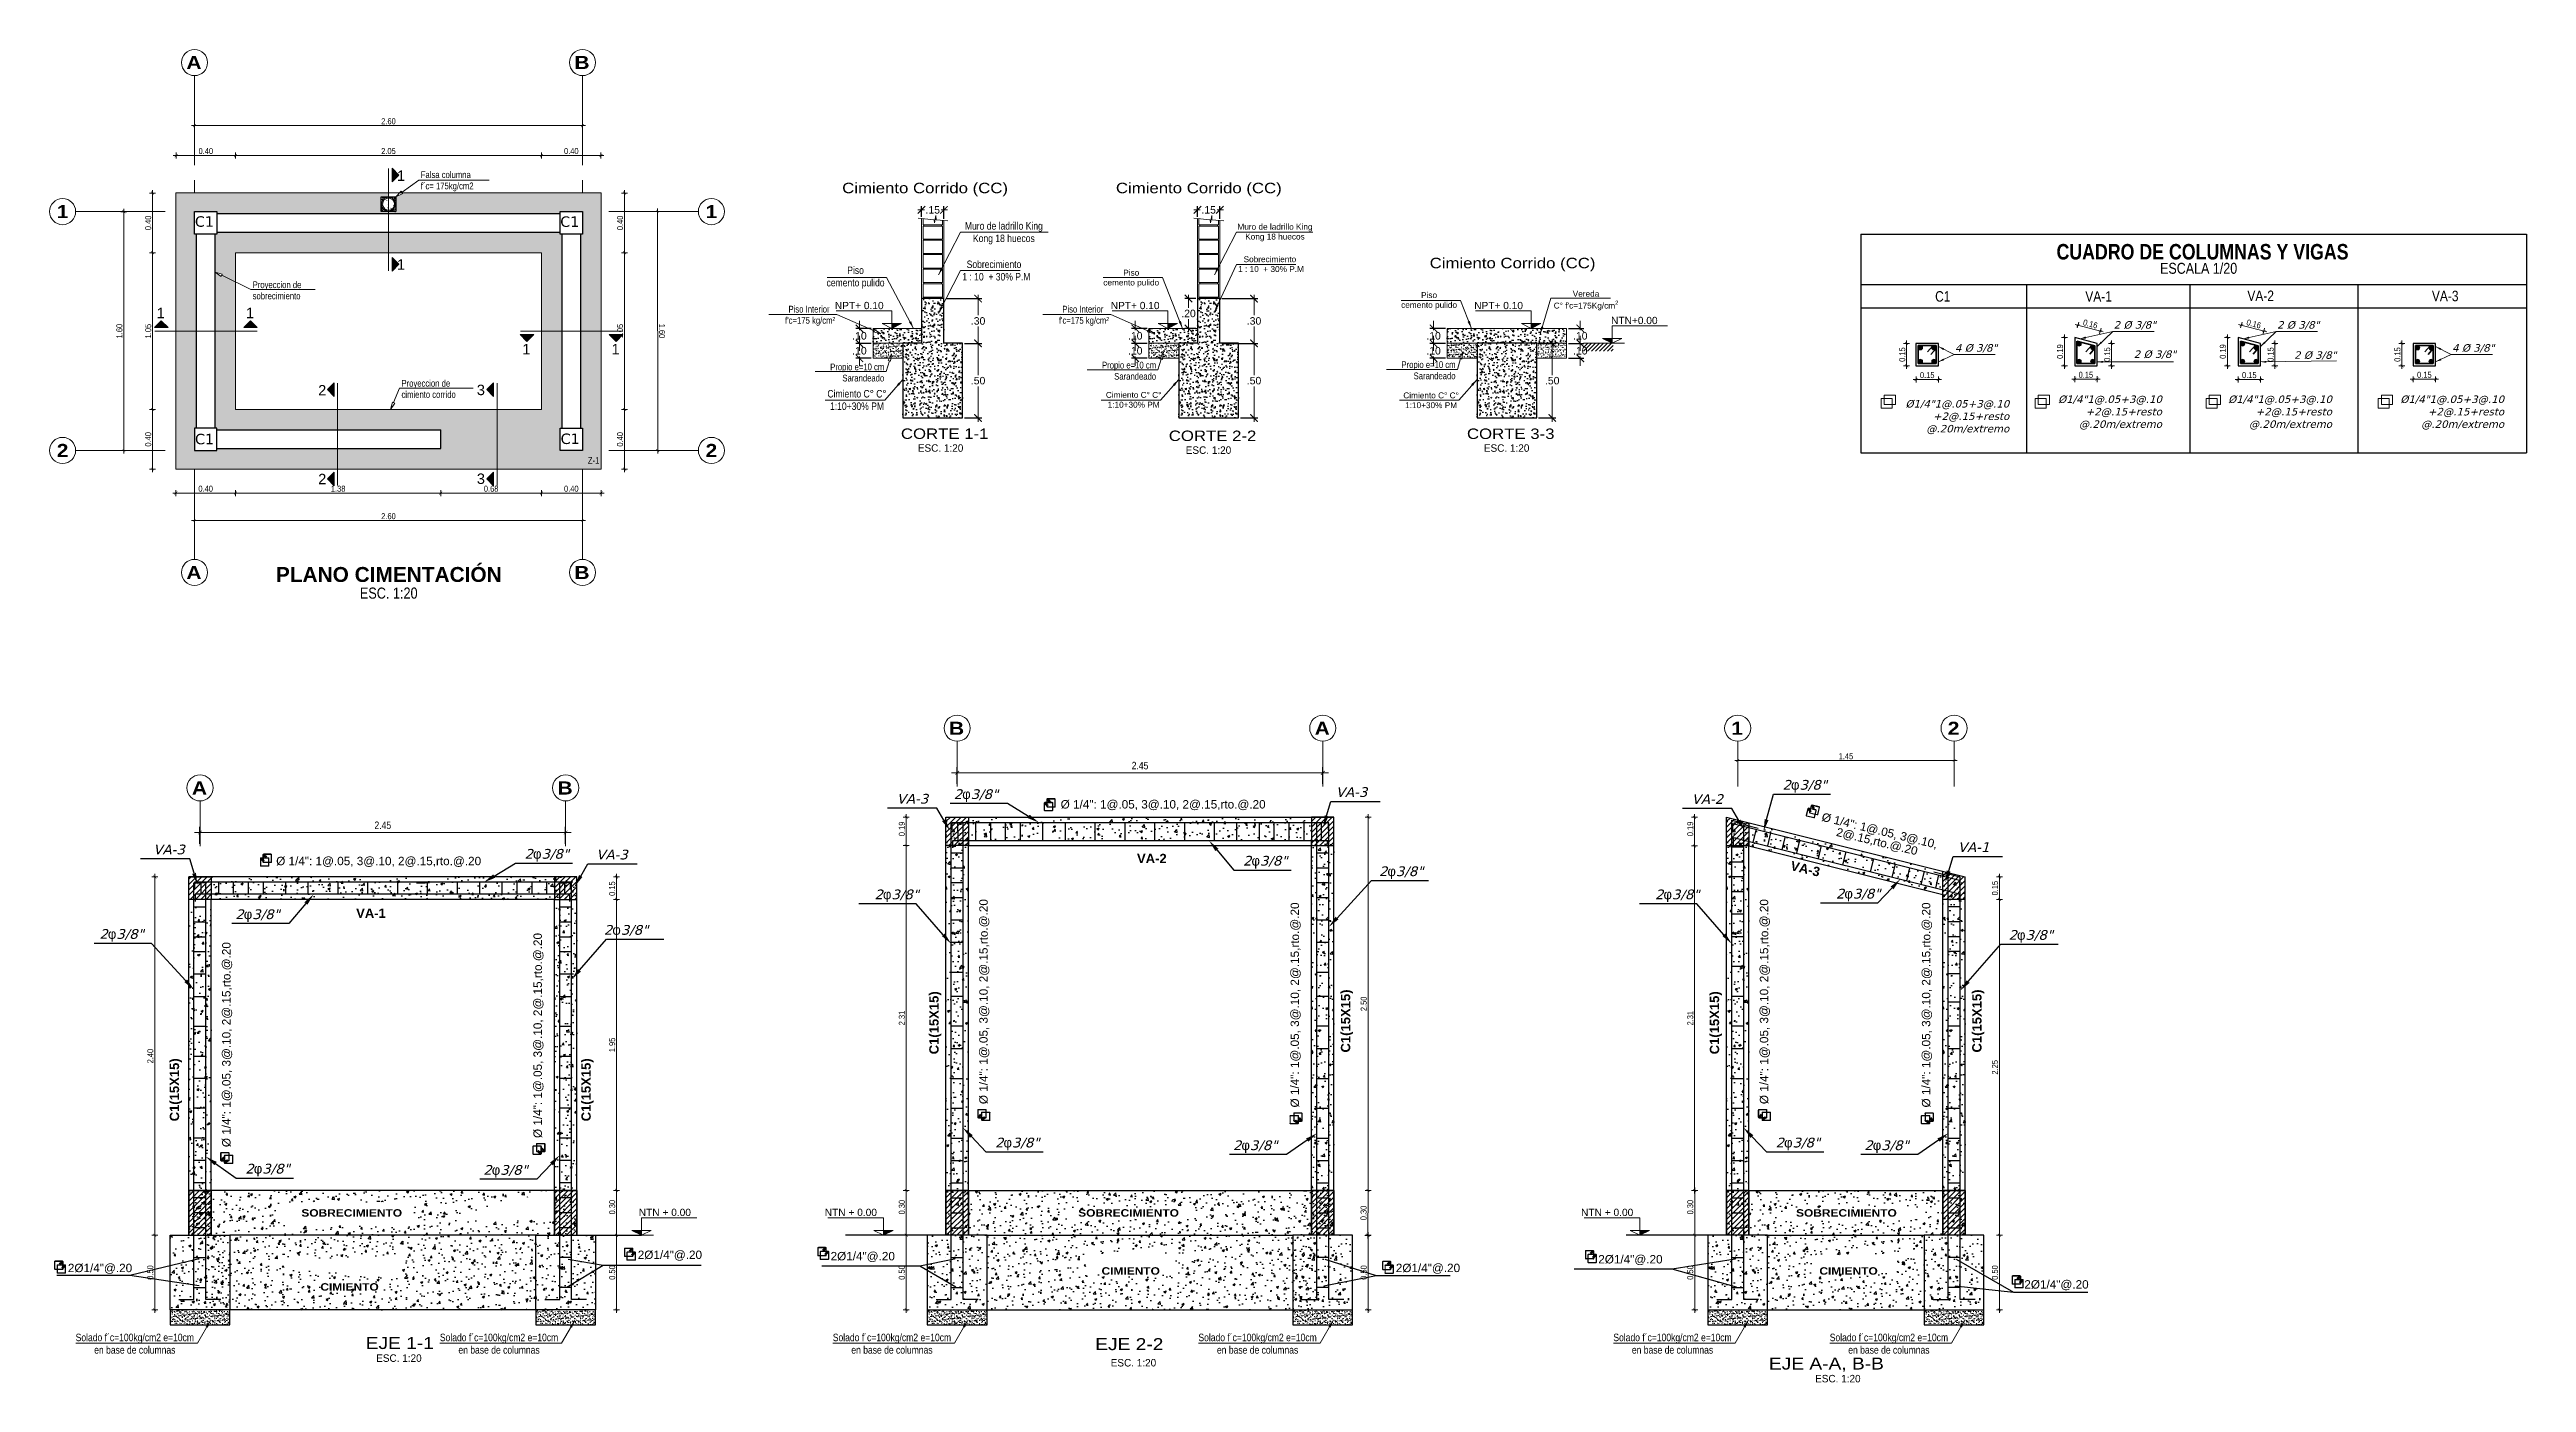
# Model space of a CAD drawing. Header units: metres. Extents: x 912 to 1393, y 476 to 584.
# Drawn here: x 1198.6 to 1215.2, y 494.61 to 503.54 of the extents above; entities that cross this region are included whole.
import ezdxf
from ezdxf import colors
from ezdxf.entities.mleader import LeaderData, LeaderLine
from ezdxf.enums import TextEntityAlignment as Align
from ezdxf.math import Vec2, Vec3

# ---------------------------------------------------------------- set-up
doc = ezdxf.new("R2010")
doc.units = ezdxf.units.M
doc.linetypes.add('ACAD_ISO04W100', pattern=[30, 24, -3, 0, -3])
doc.linetypes.add('DASHDOT', pattern=[1, 0.5, -0.25, 0, -0.25])
for name, color, linetype, lineweight in [('-Achurado', 251, 'Continuous', 5), ('-Acotado', 251, 'Continuous', 5), ('-Eje', 1, 'ACAD_ISO04W100', 9), ('-Textos', 7, 'Continuous', 20), ('-Vista', 148, 'Continuous', 9), ('01', 7, 'Continuous', 35), ('A_Columnas', 7, 'Continuous', 40), ('Acero', 152, 'Continuous', 35), ('AUX', 7, 'Continuous', 13), ('Columnas', 7, 'Continuous', 20), ('Cotas', 7, 'Continuous', 20), ('Desagüe', 155, 'Continuous', 40), ('ESCALERA', 7, 'Continuous', 13), ('Especificaciones', 7, 'Continuous', 20), ('FIC-2ES_COLUMNA', 152, 'Continuous', 30), ('FIC-2ES_CONCRETO 210', 251, 'Continuous', 30), ('Flechas', 122, 'Continuous', 20), ('hatch', 253, 'Continuous', 20), ('Muro Alto', 5, 'Continuous', 40), ('muros', 7, 'Continuous', 35), ('pisos', 8, 'Continuous', 13), ('PL-03', 7, 'Continuous', 30), ('PL-04', 154, 'Continuous', 40), ('TEXTO', 7, 'Continuous', 20), ('Textos', 7, 'Continuous', 30), ('VIGAS', 23, 'Continuous', 25)]:
    doc.layers.add(name, color=color, linetype=linetype, lineweight=lineweight)
for name, color, linetype in [('A_50_CotasExter', 253, 'Continuous'), ('FIC-2ES_TEXTO', 7, 'Continuous'), ('G-TEXTOS-TITULOS', 4, 'Continuous'), ('PL-02', 4, 'Continuous'), ('PL-05', 7, 'Continuous')]:
    doc.layers.add(name, color=color, linetype=linetype)
doc.layers.add('FIC-2ES_COTAS', color=7, linetype='Continuous', lineweight=5, true_color=0x6b006b)
doc.layers.add('FIC-2ES_LADRILLOS_', color=7, linetype='Continuous', lineweight=0, true_color=0xf57a00)
doc.layers.add('Observacioness', color=6, linetype='Continuous', plot=False)
doc.styles.add('-Arial Narrow', font='ARIALN.TTF')
doc.styles.add('25-TITULO', font='arialbd.ttf', dxfattribs={"height": 0.1})
doc.styles.add('3mm', font='simplex', dxfattribs={"height": 6})
doc.styles.add('ARIAL', font='arial.ttf')
doc.styles.add('COTAS Y DIRECTRIZ', font='ARIALN.TTF')
doc.styles.add('ILICH', font='timesbd.ttf')
doc.styles.add('L80', font='arial.ttf')
doc.styles.add('R80_50', font='verdanai.ttf', dxfattribs={"height": 0.065})
doc.styles.add('ROMANS', font='ARIALN.TTF')
doc.styles.add('style1', font='arial.ttf')
doc.styles.add('sw 721', font='swissel.ttf')
doc.styles.add('TECHNICLIGHT', font='tel_____.pfb')
doc.dimstyles.new('corte 25', dxfattribs={"dimtxt": 0.05, "dimasz": 0.025, "dimexe": 0.025, "dimexo": 0.0125, "dimgap": 0.025, "dimtad": 1, "dimtih": 1, "dimtoh": 1, "dimzin": 4, "dimdsep": 46, "dimtxsty": 'ARIAL', "dimblk": 'ARCHTICK', "dimcen": 0.025, "dimdle": 0.025, "dimclrd": 256, "dimclre": 256, "dimclrt": 7, "dimadec": 0, "dimazin": 0, "dimtfac": 1, "dimtix": 1, "dimtmove": 0, "dimatfit": 3, "dimfxl": 0.1, "dimlwd": -1, "dimarcsym": 0})
doc.dimstyles.new('Esc 1_20n', dxfattribs={"dimscale": 0.02, "dimtxt": 2, "dimasz": 1, "dimexe": 1, "dimexo": 1, "dimgap": 0.45, "dimtad": 1, "dimtoh": 1, "dimzin": 3, "dimdsep": 46, "dimtxsty": '-Arial Narrow', "dimblk": 'ARCHTICK', "dimcen": 1, "dimdle": 1, "dimclrd": 252, "dimclre": 252, "dimclrt": 252, "dimadec": 0, "dimazin": 0, "dimtfac": 1, "dimtix": 1, "dimtmove": 1, "dimatfit": 2, "dimldrblk": 'ARCHTICK', "dimfxl": 1, "dimfxlon": 1, "dimtolj": 2, "dimlwd": 5, "dimlwe": 5, "dimarcsym": 0})
doc.dimstyles.new('FIC - CORTE', dxfattribs={"dimtxt": 2, "dimasz": 1, "dimexe": 1.5, "dimexo": 0.625, "dimgap": 0.9, "dimtad": 2, "dimtih": 1, "dimtoh": 1, "dimzin": 4, "dimdsep": 46, "dimtxsty": 'COTAS Y DIRECTRIZ', "dimblk": 'ARCHTICK', "dimcen": 0.9, "dimdle": 1.5, "dimclrd": 256, "dimclre": 256, "dimclrt": 7, "dimadec": 0, "dimazin": 0, "dimtfac": 1, "dimtix": 1, "dimtmove": 2, "dimatfit": 3, "dimfxl": 1, "dimlwd": 5, "dimarcsym": 0})
pattern_1 = [(50, (-41.77205, -3.57818), (0.145747735, -0.012751268), [0.01524, -0.16764]), (355, (-41.77205, -3.57818), (-0.028194737, 0.152845476), [0.012192, -0.134112467]), (100.451445, (-41.7599, -3.57925), (0.117552998, 0.140094202), [0.012952007, -0.142472196]), (46.1842, (-41.77205, -3.53754), (0.216863233, -0.033633862), [0.02286, -0.25146]), (96.635558, (-41.75398, -3.54035), (0.189923307, 0.1979409), [0.01942802, -0.213708487]), (351.184151, (-41.77205, -3.53754), (0.189923307, 0.1979409), [0.018287974, -0.201167786]), (21, (-41.75173, -3.5477), (0.121291513, -0.081812159), [0.01524, -0.16764]), (326, (-41.75173, -3.5477), (0.049441623, 0.147350373), [0.012192, -0.134112]), (71.451445, (-41.74162, -3.55452), (0.170733135, 0.065538215), [0.012952007, -0.14247195]), (37.5, (-41.77205, -3.578183), (0.0024708826, 0.067644031), [0, -0.1324864, 0, -0.136144, 0, -0.13462]), (7.5, (-41.77205, -3.57818), (0.05345573, 0.08014446), [0, -0.0776224, 0, -0.1294384, 0, -0.051308]), (327.5, (-41.81736, -3.578183), (0.1084724761, -0.0045829952), [0, -0.0508, 0, -0.158496, 0, -0.210312]), (317.5, (-41.83768, -3.57818), (0.118503345, 0.020341193), [0, -0.06604, 0, -0.1052576, 0, -0.149352])]
pattern_2 = [(50, (-41.62205, -3.57818), (0.145747735, -0.012751268), [0.01524, -0.16764]), (355, (-41.62205, -3.57818), (-0.028194737, 0.152845476), [0.012192, -0.134112467]), (100.451445, (-41.6099, -3.57925), (0.117552998, 0.140094202), [0.012952007, -0.142472196]), (46.1842, (-41.62205, -3.53754), (0.216863233, -0.033633862), [0.02286, -0.25146]), (96.635558, (-41.60398, -3.54035), (0.189923307, 0.1979409), [0.01942802, -0.213708487]), (351.184151, (-41.62205, -3.53754), (0.189923307, 0.1979409), [0.018287974, -0.201167786]), (21, (-41.60173, -3.5477), (0.121291513, -0.081812159), [0.01524, -0.16764]), (326, (-41.60173, -3.5477), (0.049441623, 0.147350373), [0.012192, -0.134112]), (71.451445, (-41.59162, -3.55452), (0.170733135, 0.065538215), [0.012952007, -0.14247195]), (37.5, (-41.62205, -3.578183), (0.0024708826, 0.067644031), [0, -0.1324864, 0, -0.136144, 0, -0.13462]), (7.5, (-41.62205, -3.57818), (0.05345573, 0.08014446), [0, -0.0776224, 0, -0.1294384, 0, -0.051308]), (327.5, (-41.66736, -3.578183), (0.1084724761, -0.0045829952), [0, -0.0508, 0, -0.158496, 0, -0.210312]), (317.5, (-41.68768, -3.57818), (0.118503345, 0.020341193), [0, -0.06604, 0, -0.1052576, 0, -0.149352])]
pattern_3 = [(50, (-36.54164, -3.57818), (0.145747735, -0.012751268), [0.01524, -0.16764]), (355, (-36.54164, -3.57818), (-0.028194737, 0.152845476), [0.012192, -0.134112467]), (100.451445, (-36.5295, -3.57925), (0.117552998, 0.140094202), [0.012952007, -0.142472196]), (46.1842, (-36.54164, -3.53754), (0.216863233, -0.033633862), [0.02286, -0.25146]), (96.635558, (-36.52357, -3.54035), (0.189923307, 0.1979409), [0.01942802, -0.213708487]), (351.184151, (-36.54164, -3.53754), (0.189923307, 0.1979409), [0.018287974, -0.201167786]), (21, (-36.52132, -3.5477), (0.121291513, -0.081812159), [0.01524, -0.16764]), (326, (-36.52132, -3.5477), (0.049441623, 0.147350373), [0.012192, -0.134112]), (71.451445, (-36.51121, -3.55452), (0.170733135, 0.065538215), [0.012952007, -0.14247195]), (37.5, (-36.54164, -3.578183), (0.0024708826, 0.067644031), [0, -0.1324864, 0, -0.136144, 0, -0.13462]), (7.5, (-36.54164, -3.57818), (0.05345573, 0.08014446), [0, -0.0776224, 0, -0.1294384, 0, -0.051308]), (327.5, (-36.586955, -3.578183), (0.1084724761, -0.0045829952), [0, -0.0508, 0, -0.158496, 0, -0.210312]), (317.5, (-36.60728, -3.57818), (0.118503345, 0.020341193), [0, -0.06604, 0, -0.1052576, 0, -0.149352])]
pattern_4 = [(50, (-37.39164, -3.57818), (0.145747735, -0.012751268), [0.01524, -0.16764]), (355, (-37.39164, -3.57818), (-0.028194737, 0.152845476), [0.012192, -0.134112467]), (100.451445, (-37.3795, -3.57925), (0.117552998, 0.140094202), [0.012952007, -0.142472196]), (46.1842, (-37.39164, -3.53754), (0.216863233, -0.033633862), [0.02286, -0.25146]), (96.635558, (-37.37357, -3.54035), (0.189923307, 0.1979409), [0.01942802, -0.213708487]), (351.184151, (-37.39164, -3.53754), (0.189923307, 0.1979409), [0.018287974, -0.201167786]), (21, (-37.37132, -3.5477), (0.121291513, -0.081812159), [0.01524, -0.16764]), (326, (-37.37132, -3.5477), (0.049441623, 0.147350373), [0.012192, -0.134112]), (71.451445, (-37.36121, -3.55452), (0.170733135, 0.065538215), [0.012952007, -0.14247195]), (37.5, (-37.39164, -3.578183), (0.0024708826, 0.067644031), [0, -0.1324864, 0, -0.136144, 0, -0.13462]), (7.5, (-37.39164, -3.57818), (0.05345573, 0.08014446), [0, -0.0776224, 0, -0.1294384, 0, -0.051308]), (327.5, (-37.436955, -3.578183), (0.1084724761, -0.0045829952), [0, -0.0508, 0, -0.158496, 0, -0.210312]), (317.5, (-37.45728, -3.57818), (0.118503345, 0.020341193), [0, -0.06604, 0, -0.1052576, 0, -0.149352])]
pattern_5 = [(50, (4.79918, -0.329786), (0.0728738676, -0.0063756342), [0.00762, -0.08382]), (355, (4.79918, -0.329786), (-0.0140973686, 0.076422738), [0.006096, -0.0670562337]), (100.451445, (4.80525, -0.33032), (0.058776499, 0.0700471008), [0.0064760035, -0.071236098]), (46.1842, (4.79918, -0.30947), (0.1084316164, -0.016816931), [0.01143, -0.12573]), (96.635558, (4.80822, -0.31087), (0.094961654, 0.09897045), [0.009714009, -0.106854243]), (351.184151, (4.79918, -0.30947), (0.094961654, 0.09897045), [0.009143987, -0.100583893]), (21, (4.80934, -0.314546), (0.0606457565, -0.0409060793), [0.00762, -0.08382]), (326, (4.80934, -0.314546), (0.0247208113, 0.0736751864), [0.006096, -0.067056]), (71.451445, (4.81439, -0.317954), (0.0853665677, 0.0327691076), [0.0064760035, -0.071235975]), (37.5, (4.79918, -0.329786), (0.0012354413, 0.03382201555), [0, -0.0662432, 0, -0.068072, 0, -0.06731]), (7.5, (4.79918, -0.329786), (0.026727865, 0.0400722299), [0, -0.0388112, 0, -0.0647192, 0, -0.025654]), (327.5, (4.776523, -0.329786), (0.05423623807, -0.0022914976), [0, -0.0254, 0, -0.079248, 0, -0.105156]), (317.5, (4.766363, -0.329786), (0.0592516726, 0.0101705964), [0, -0.03302, 0, -0.0526288, 0, -0.074676])]
pattern_6 = [(37.5, (-0.391317, 0), (-0.00080001565, 0.02447066187), [0, -0.019304, 0, -0.02159, 0, -0.0206375]), (7.5, (-0.391317, 0), (0.02247616416, 0.035841255), [0, -0.010414, 0, -0.017399, 0, -0.0066675]), (327.5, (-0.406938, 0), (0.0395496185, 7.185923e-05), [0, -0.00635, 0, -0.02286, 0, -0.029845]), (317.5, (-0.406938, 0), (0.0381778226, 0.0111464662), [0, -0.003175, 0, -0.014986, 0, -0.017145])]
pattern_7 = [(50, (-44.24556, -3.57818), (0.145747735, -0.012751268), [0.01524, -0.16764]), (355, (-44.24556, -3.57818), (-0.028194737, 0.152845476), [0.012192, -0.134112467]), (100.451445, (-44.23341, -3.57925), (0.117552998, 0.140094202), [0.012952007, -0.142472196]), (46.1842, (-44.24556, -3.53754), (0.216863233, -0.033633862), [0.02286, -0.25146]), (96.635558, (-44.22748, -3.54035), (0.189923307, 0.1979409), [0.01942802, -0.213708487]), (351.184151, (-44.24556, -3.53754), (0.189923307, 0.1979409), [0.018287974, -0.201167786]), (21, (-44.22524, -3.5477), (0.121291513, -0.081812159), [0.01524, -0.16764]), (326, (-44.22524, -3.5477), (0.049441623, 0.147350373), [0.012192, -0.134112]), (71.451445, (-44.21513, -3.55452), (0.170733135, 0.065538215), [0.012952007, -0.14247195]), (37.5, (-44.245555, -3.578183), (0.0024708826, 0.067644031), [0, -0.1324864, 0, -0.136144, 0, -0.13462]), (7.5, (-44.245555, -3.57818), (0.05345573, 0.08014446), [0, -0.0776224, 0, -0.1294384, 0, -0.051308]), (327.5, (-44.29087, -3.578183), (0.1084724761, -0.0045829952), [0, -0.0508, 0, -0.158496, 0, -0.210312]), (317.5, (-44.31119, -3.57818), (0.118503345, 0.020341193), [0, -0.06604, 0, -0.1052576, 0, -0.149352])]
pattern_8 = [(50, (-44.09556, -3.57818), (0.145747735, -0.012751268), [0.01524, -0.16764]), (355, (-44.09556, -3.57818), (-0.028194737, 0.152845476), [0.012192, -0.134112467]), (100.451445, (-44.08341, -3.57925), (0.117552998, 0.140094202), [0.012952007, -0.142472196]), (46.1842, (-44.09556, -3.53754), (0.216863233, -0.033633862), [0.02286, -0.25146]), (96.635558, (-44.07748, -3.54035), (0.189923307, 0.1979409), [0.01942802, -0.213708487]), (351.184151, (-44.09556, -3.53754), (0.189923307, 0.1979409), [0.018287974, -0.201167786]), (21, (-44.07524, -3.5477), (0.121291513, -0.081812159), [0.01524, -0.16764]), (326, (-44.07524, -3.5477), (0.049441623, 0.147350373), [0.012192, -0.134112]), (71.451445, (-44.06513, -3.55452), (0.170733135, 0.065538215), [0.012952007, -0.14247195]), (37.5, (-44.095555, -3.578183), (0.0024708826, 0.067644031), [0, -0.1324864, 0, -0.136144, 0, -0.13462]), (7.5, (-44.095555, -3.57818), (0.05345573, 0.08014446), [0, -0.0776224, 0, -0.1294384, 0, -0.051308]), (327.5, (-44.14087, -3.578183), (0.1084724761, -0.0045829952), [0, -0.0508, 0, -0.158496, 0, -0.210312]), (317.5, (-44.16119, -3.57818), (0.118503345, 0.020341193), [0, -0.06604, 0, -0.1052576, 0, -0.149352])]

msp = doc.modelspace()

# ---------------------------------------------------------------- texts
at = {"layer": '-Textos', "style": '-Arial Narrow'}
msp.add_text('ESC. 1:20', height=0.07408, dxfattribs=at).set_placement((1200.8737, 499.896), align=Align.MIDDLE_CENTER)
at = {"layer": '-Textos', "char_height": 0.0875, "attachment_point": 5, "style": '-Arial Narrow'}
for s, insert in [('\\pxqc;{\\fArial Black|b0|i0|c0|p34;A}', (1199.5686, 503.4507)), ('\\pxqc;{\\fArial Black|b0|i0|c0|p34;B}', (1202.1686, 503.4507)), ('\\pxqc;{\\fArial Black|b0|i0|c0|p34;1}', (1198.6883, 502.4515)), ('\\pxqc;{\\fArial Black|b0|i0|c0|p34;1}', (1203.0359, 502.4515)), ('{\\fArial Black|b0|i0|c0|p34;2}', (1198.6883, 500.8515)), ('{\\fArial Black|b0|i0|c0|p34;2}', (1203.0359, 500.8515)), ('\\pxqc;{\\fArial Black|b0|i0|c0|p34;A}', (1199.5686, 500.0337)), ('\\pxqc;{\\fArial Black|b0|i0|c0|p34;B}', (1202.1686, 500.0337)), ('\\pxqc;{\\fArial Black|b0|i0|c0|p34;B}', (1204.679, 498.9902)), ('\\pxqc;{\\fArial Black|b0|i0|c0|p34;A}', (1207.129, 498.9902)), ('\\pxqc;{\\fArial Black|b0|i0|c0|p34;1}', (1209.9094, 498.9902)), ('\\pxqc;{\\fArial Black|b0|i0|c0|p34;2}', (1211.3594, 498.9902)), ('\\pxqc;{\\fArial Black|b0|i0|c0|p34;A}', (1199.6055, 498.5902)), ('\\pxqc;{\\fArial Black|b0|i0|c0|p34;B}', (1202.0555, 498.5902))]:
    msp.add_mtext_dynamic_manual_height_columns(s, width=0.294609, gutter_width=12.5, heights=[0.2188], dxfattribs=dict(at, insert=insert))
at = {"layer": '-Textos', "insert": (1202.2466, 500.7846), "char_height": 0.045, "width": 0.098637, "attachment_point": 5, "style": '-Arial Narrow'}
msp.add_mtext('\\pxqc;Z-1 ', dxfattribs=at)
at = {"layer": 'A_Columnas', "lineweight": 9, "attachment_point": 5, "style": 'style1'}
for s, insert, char_height, width in [('\\pxsm0.8;Ø 1/4": 1@.05, 3@.10, 2@.15,rto.@.20', (1206.0629, 498.4752), 0.05625, 2.104752), ('\\pxsm0.8;Ø 1/4": 1@.05, 3@.10, 2@.15,rto.@.20', (1200.8062, 498.0954), 0.05625, 2.104752), ('{\\fArial|b1|i0|c0|p34;VA-2 }', (1205.9871, 498.1179), 0.0625, 0.8), ('{\\fArial|b1|i0|c0|p34;VA-1 }', (1200.7549, 497.7515), 0.0625, 0.8), ('2Ø1/4"@.20', (1202.7579, 495.4572), 0.05625, 0.62), ('2Ø1/4"@.20', (1204.05, 495.4482), 0.05625, 0.72), ('2Ø1/4"@.20', (1209.1941, 495.4274), 0.05625, 0.72), ('2Ø1/4"@.20', (1198.9392, 495.3691), 0.05625, 0.62), ('2Ø1/4"@.20', (1207.8374, 495.3694), 0.05625, 0.62), ('2Ø1/4"@.20', (1212.0491, 495.259), 0.05625, 0.62)]:
    msp.add_mtext(s, dxfattribs=dict(at, insert=insert, char_height=char_height, width=width))
for s, insert, char_height, width, rotation in [('\\pxsm0.8;Ø 1/4": 1@.05, 3@.10, 2@.15,rto.@.20', (1210.8542, 498.263), 0.05625, 1.078848, 346.38558), ('{\\fArial|b1|i0|c0|p34;VA-3 }', (1210.3661, 498.0482), 0.0625, 0.8, 346.65138), ('\\pxsm0.8;Ø 1/4": 1@.05, 3@.10, 2@.15,rto.@.20', (1204.8647, 497.1589), 0.05625, 2.104752, 90), ('\\pxsm0.8;Ø 1/4": 1@.05, 3@.10, 2@.15,rto.@.20', (1206.9508, 497.1365), 0.05625, 2.104752, 90), ('\\pxsm0.8;Ø 1/4": 1@.05, 3@.10, 2@.15,rto.@.20', (1210.0951, 497.1589), 0.05625, 2.104752, 90), ('\\pxsm0.8;Ø 1/4": 1@.05, 3@.10, 2@.15,rto.@.20', (1211.1812, 497.1365), 0.05625, 2.104752, 90), ('\\pxsm0.8;Ø 1/4": 1@.05, 3@.10, 2@.15,rto.@.20', (1201.8773, 496.932), 0.05625, 2.104752, 90), ('\\pxsm0.8;Ø 1/4": 1@.05, 3@.10, 2@.15,rto.@.20', (1199.7912, 496.8709), 0.05625, 2.104752, 90), ('{\\fArial|b1|i0|c0|p34;C1(15X15)}', (1204.5365, 497.0171), 0.0625, 0.8, 90), ('{\\fArial|b1|i0|c0|p34;C1(15X15)}', (1207.2947, 497.0291), 0.0625, 0.8, 90), ('{\\fArial|b1|i0|c0|p34;C1(15X15)}', (1209.7669, 497.0171), 0.0625, 0.8, 90), ('{\\fArial|b1|i0|c0|p34;C1(15X15)}', (1211.5251, 497.0291), 0.0625, 0.8, 90), ('{\\fArial|b1|i0|c0|p34;C1(15X15)}', (1199.4472, 496.568), 0.0625, 0.8, 90)]:
    msp.add_mtext(s, dxfattribs=dict(at, insert=insert, char_height=char_height, width=width, rotation=rotation))
at = {"layer": 'Cotas', "lineweight": 13, "ltscale": 0.1, "char_height": 0.05, "width": 0.387333, "attachment_point": 3, "style": 'R80_50'}
for insert in [(1212.8503, 501.5216), (1213.9246, 501.5154)]:
    msp.add_mtext('\\A1;2 Ø 3/8"', dxfattribs=dict(at, insert=insert))
at = {"layer": 'ESCALERA', "attachment_point": 7, "style": '3mm'}
for s, insert, char_height, width in [('\\pxqc;{\\fArial Narrow|b1|i0|c0|p34;CUADRO DE COLUMNAS Y VIGAS}', (1211.7719, 502.1294), 0.103913, 2.511702), ('\\pxqc;{\\fArial Narrow|b0|i0|c0|p34;ESCALA 1/20}', (1212.6325, 502.0342), 0.073129, 0.738099), ('\\pxqc;{\\fArial Narrow|b0|i0|c0|p34;C1}', (1211.003, 501.8478), 0.07, 0.568242), ('\\pxqc;{\\fArial Narrow|b0|i0|c0|p34;VA-1}', (1212.0473, 501.8486), 0.07, 0.568242), ('\\pxqc;{\\fArial Narrow|b0|i0|c0|p34;VA-2}', (1213.1332, 501.8525), 0.07, 0.568242), ('\\pxqc;{\\fArial Narrow|b0|i0|c0|p34;VA-3}', (1214.3697, 501.8505), 0.07, 0.568242)]:
    msp.add_mtext(s, dxfattribs=dict(at, insert=insert, char_height=char_height, width=width))
at = {"layer": 'Especificaciones', "linetype": 'ACAD_ISO04W100', "style": 'R80_50'}
for s, insert, char_height, width, attachment_point in [('{\\fVerdana|b0|i0|c0|p34;C1}', (1199.7031, 502.4202), 0.07, 0.162081, 3), ('{\\fVerdana|b0|i0|c0|p34;C1}', (1202.1512, 502.4195), 0.07, 0.162081, 3), ('\\A1;2 Ø 3/8"', (1212.7155, 501.7178), 0.05, 0.387333, 3), ('\\A1;2 Ø 3/8"', (1213.8105, 501.7178), 0.05, 0.387333, 3), ('\\A1;4 Ø 3/8"', (1211.6518, 501.5636), 0.05, 0.387333, 3), ('\\A1;4 Ø 3/8"', (1214.9832, 501.5636), 0.05, 0.387333, 3), ('\\A1;Ø1/4"1@.05+3@.10\\P+2@.15+resto \\P@.20m/extremo ', (1211.7328, 501.1891), 0.05, 0.387333, 3), ('\\A1;Ø1/4"1@.05+3@.10\\P+2@.15+resto \\P@.20m/extremo ', (1212.7559, 501.2197), 0.05, 0.387333, 3), ('\\A1;Ø1/4"1@.05+3@.10\\P+2@.15+resto \\P@.20m/extremo ', (1213.8953, 501.2197), 0.05, 0.387333, 3), ('\\A1;Ø1/4"1@.05+3@.10\\P+2@.15+resto \\P@.20m/extremo ', (1215.0489, 501.2197), 0.05, 0.387333, 3), ('{\\fVerdana|b0|i0|c0|p34;C1}', (1199.7037, 500.9629), 0.07, 0.162081, 3), ('{\\fVerdana|b0|i0|c0|p34;C1}', (1202.1537, 500.9648), 0.07, 0.162081, 3), ('VA-3', (1207.2205, 498.5956), 0.065, 0.387333, 1), ('2{\\fSymbol|b0|i0|c2|p18;f}3/8"', (1210.2136, 498.6439), 0.065, 0.387333, 1), ('VA-3', (1204.2781, 498.5507), 0.065, 0.387333, 1), ('2{\\fSymbol|b0|i0|c2|p18;f}3/8"', (1204.9577, 498.5816), 0.065, 0.387333, 3), ('VA-2', (1209.6052, 498.5487), 0.065, 0.387333, 1), ('VA-3', (1199.5073, 498.2108), 0.065, 0.387333, 3), ('2{\\fSymbol|b0|i0|c2|p18;f}3/8"', (1201.7842, 498.1816), 0.065, 0.387333, 1), ('VA-3', (1202.4755, 498.1766), 0.065, 0.387333, 3), ('2{\\fSymbol|b0|i0|c2|p18;f}3/8"', (1206.5985, 498.1353), 0.065, 0.387333, 1), ('VA-1', (1211.3888, 498.2266), 0.065, 0.387333, 1), ('2{\\fSymbol|b0|i0|c2|p18;f}3/8"', (1207.8069, 498.0649), 0.065, 0.387333, 3), ('2{\\fSymbol|b0|i0|c2|p18;f}3/8"', (1200.1435, 497.7768), 0.065, 0.387333, 3), ('2{\\fSymbol|b0|i0|c2|p18;f}3/8"', (1204.1289, 497.9099), 0.065, 0.387333, 1), ('2{\\fSymbol|b0|i0|c2|p18;f}3/8"', (1209.3593, 497.9099), 0.065, 0.387333, 1), ('2{\\fSymbol|b0|i0|c2|p18;f}3/8"', (1210.5716, 497.9148), 0.065, 0.387333, 1), ('2{\\fSymbol|b0|i0|c2|p18;f}3/8"', (1198.9351, 497.6447), 0.065, 0.387333, 1), ('2{\\fSymbol|b0|i0|c2|p18;f}3/8"', (1202.6131, 497.672), 0.065, 0.387333, 3), ('2{\\fSymbol|b0|i0|c2|p18;f}3/8"', (1212.0257, 497.6381), 0.065, 0.387333, 3), ('2{\\fSymbol|b0|i0|c2|p18;f}3/8"', (1204.9368, 496.2473), 0.065, 0.387333, 1), ('2{\\fSymbol|b0|i0|c2|p18;f}3/8"', (1206.8288, 496.2292), 0.065, 0.387333, 3), ('2{\\fSymbol|b0|i0|c2|p18;f}3/8"', (1210.1672, 496.2473), 0.065, 0.387333, 1), ('2{\\fSymbol|b0|i0|c2|p18;f}3/8"', (1211.0592, 496.2292), 0.065, 0.387333, 3), ('2{\\fSymbol|b0|i0|c2|p18;f}3/8"', (1199.9132, 496.0724), 0.065, 0.387333, 1), ('2{\\fSymbol|b0|i0|c2|p18;f}3/8"', (1201.8052, 496.064), 0.065, 0.387333, 3)]:
    msp.add_mtext(s, dxfattribs=dict(at, insert=insert, char_height=char_height, width=width, attachment_point=attachment_point))
at = {"layer": 'FIC-2ES_COTAS', "color": 0, "char_height": 0.039518, "attachment_point": 2, "style": 'L80'}
for s, insert, width in [('\\A1;Muro de ladrillo King Kong 18 huecos', (1206.8122, 502.37), 0.631658), ('\\A1;Sobrecimiento\\P 1 : 10  + 30% P.M ', (1206.7783, 502.1524), 0.500607), ('Piso \\Pcemento pulido', (1205.8492, 502.0622), 0.405235), ('Piso \\Pcemento pulido', (1207.8449, 501.9121), 0.405235), ("\\A1;Vereda \\PC° f'c=175Kg/cm{\\H0.7x;\\S2^ ;} ", (1208.8965, 501.9212), 0.514574), ('Cimiento C° C° \\P1:10+30% PM', (1205.8653, 501.2436), 0.534735), ('Cimiento C° C° \\P1:10+30% PM', (1207.8585, 501.2403), 0.534735)]:
    msp.add_mtext(s, dxfattribs=dict(at, insert=insert, width=width))
at = {"layer": 'FIC-2ES_COTAS', "insert": (1202.2055, 496.568), "char_height": 0.0625, "width": 0.8, "attachment_point": 5, "rotation": 90, "style": 'style1'}
msp.add_mtext('{\\fArial|b1|i0|c0|p34;C1(15X15)}', dxfattribs=at)
at = {"layer": 'G-TEXTOS-TITULOS', "color": 219, "true_color": 0x642165, "style": '25-TITULO'}
msp.add_text('PLANO CIMENTACIÓN', height=0.1, dxfattribs=at).set_placement((1200.8741, 500.0207), align=Align.MIDDLE_CENTER)
at = {"layer": 'PL-03', "linetype": 'Continuous', "style": 'TECHNICLIGHT'}
for p in [(1204.4193, 500.8429), (1206.2144, 500.8288), (1208.2123, 500.8426), (1200.7896, 494.7457), (1205.7116, 494.7146), (1210.4317, 494.6083)]:
    msp.add_text('ESC. 1:20', height=0.05, dxfattribs=at).set_placement(p)
at = {"layer": 'PL-03', "char_height": 0.05, "attachment_point": 2, "style": 'ROMANS'}
for s, insert, width in [('\\A1;Muro de ladrillo King Kong 18 huecos', (1204.9957, 502.381), 0.631658), ('Piso \\Pcemento pulido', (1204.0019, 502.0839), 0.405235), ('\\A1;Sobrecimiento\\P  1 : 10  + 30% P.M ', (1204.9295, 502.1236), 0.500607), ('Cimiento C° C° \\P1:10+30% PM', (1204.0115, 501.2564), 0.534735), ('Solado f´c=100kg/cm2 e=10cm en base de columnas', (1199.1723, 494.9341), 0.815284), ('Solado f´c=100kg/cm2 e=10cm en base de columnas', (1201.6129, 494.9341), 0.815284), ('Solado f´c=100kg/cm2 e=10cm en base de columnas', (1204.2458, 494.9341), 0.815284), ('Solado f´c=100kg/cm2 e=10cm en base de columnas', (1206.6958, 494.9341), 0.815284), ('Solado f´c=100kg/cm2 e=10cm en base de columnas', (1209.4762, 494.9341), 0.815284), ('Solado f´c=100kg/cm2 e=10cm en base de columnas', (1210.9262, 494.9341), 0.815284)]:
    msp.add_mtext(s, dxfattribs=dict(at, insert=insert, width=width))
at = {"layer": 'PL-05', "style": 'TECHNICLIGHT', "width": 1.2}
for s, height, p in [('Cimiento Corrido (CC)', 0.07, (1203.9123, 502.5748)), ('Cimiento Corrido (CC)', 0.07, (1205.7465, 502.5748)), ('Cimiento Corrido (CC)', 0.07, (1207.8489, 502.0722)), ('CORTE 1-1', 0.07, (1204.3057, 500.9288)), ('CORTE 2-2', 0.07, (1206.1007, 500.9147)), ('CORTE 3-3', 0.07, (1208.0987, 500.9285)), (' EJE 1-1', 0.08, (1200.6836, 494.8316)), ('EJE 2-2', 0.08, (1205.6079, 494.8243)), ('EJE A-A, B-B', 0.08, (1210.1221, 494.6942))]:
    msp.add_text(s, height=height, dxfattribs=at).set_placement(p)
at = {"layer": 'TEXTO', "char_height": 0.05}
for insert, attachment_point in [((1200.2882, 495.7684), 1), ((1206.1688, 495.7684), 3), ((1210.979, 495.7684), 3)]:
    msp.add_mtext('{\\fArial Black|b0|i0|c0|p34;SOBRECIMIENTO}', dxfattribs=dict(at, insert=insert, attachment_point=attachment_point))
at = {"layer": 'TEXTO', "char_height": 0.05, "width": 1.235373}
for insert, attachment_point in [((1199.9935, 495.2726), 1), ((1206.4634, 495.3795), 3), ((1211.2736, 495.3795), 3)]:
    msp.add_mtext('\\pxqc;{\\fArial Black|b0|i0|c0|p34;CIMIENTO}', dxfattribs=dict(at, insert=insert, attachment_point=attachment_point))
at = {"layer": 'Textos', "ltscale": 1.6, "char_height": 0.07, "width": 0.220858, "style": 'ILICH'}
for s, insert, attachment_point in [('{\\fArial|b0|i0|c0|p34;1}', (1200.9835, 502.7272), 3), ('{\\fArial|b0|i0|c0|p34;1}', (1200.9835, 502.1325), 3), ('{\\fArial|b0|i0|c0|p34;1}', (1199.3732, 501.7376), 9), ('{\\fArial|b0|i0|c0|p34;1}', (1199.9709, 501.7376), 9), ('{\\fArial|b0|i0|c0|p34;1}', (1201.8232, 501.5653), 3), ('{\\fArial|b0|i0|c0|p34;1}', (1202.4209, 501.5653), 3), ('{\\fArial|b0|i0|c0|p34;2}', (1200.4008, 501.2897), 1), ('{\\fArial|b0|i0|c0|p34;3}', (1201.4641, 501.292), 1), ('{\\fArial|b0|i0|c0|p34;2}', (1200.4008, 500.695), 1), ('{\\fArial|b0|i0|c0|p34;3}', (1201.4641, 500.6972), 1)]:
    msp.add_mtext(s, dxfattribs=dict(at, insert=insert, attachment_point=attachment_point))

# ---------------------------------------------------------------- blocks, each defined once
blk = doc.blocks.new('NPT-c2')
at = {"color": 0, "lineweight": 5}
for p, q in [((0, 0.361), (-1.15, 0.361)), ((-0.253, 0), (0.253, 0)), ((-0.2, 0.1), (0.2, 0.1)), ((0, 0), (-0.2, 0.1)), ((0, 0), (0, 0.361)), ((0, 0), (0.2, 0.1))]:
    blk.add_line(p, q, dxfattribs=at)
blk.add_solid([(0.2, 0.1), (0, 0.1), (0, 0)], dxfattribs=at)
at = {"style": 'ARIAL'}
blk.add_attdef('NPT%%P0.00', (-1.089, 0.48), '', height=0.15, dxfattribs=at)
blk = doc.blocks.new('ESTRIBOS')
at = {"layer": 'Especificaciones', "linetype": 'ACAD_ISO04W100'}
for p, q in [((1246.682, 500.76), (1246.682, 500.808)), ((1246.684, 500.805), (1246.699, 500.789)), ((1246.685, 500.807), (1246.699, 500.793)), ((1246.685, 500.76), (1246.685, 500.804)), ((1246.699, 500.813), (1246.687, 500.813)), ((1246.699, 500.81), (1246.687, 500.81)), ((1246.687, 500.758), (1246.735, 500.758)), ((1246.687, 500.756), (1246.735, 500.756)), ((1246.688, 500.809), (1246.699, 500.798)), ((1246.691, 500.81), (1246.699, 500.802)), ((1246.699, 500.785), (1246.699, 500.833)), ((1246.701, 500.83), (1246.718, 500.813)), ((1246.702, 500.832), (1246.72, 500.815)), ((1246.702, 500.785), (1246.702, 500.829)), ((1246.735, 500.813), (1246.702, 500.813)), ((1246.735, 500.81), (1246.702, 500.81)), ((1246.702, 500.799), (1246.708, 500.794)), ((1246.702, 500.796), (1246.706, 500.792)), ((1246.702, 500.79), (1246.703, 500.789)), ((1246.703, 500.789), (1246.702, 500.788)), ((1246.752, 500.838), (1246.704, 500.838)), ((1246.752, 500.835), (1246.704, 500.835)), ((1246.704, 500.783), (1246.737, 500.783)), ((1246.704, 500.781), (1246.737, 500.781)), ((1246.705, 500.835), (1246.723, 500.817)), ((1246.708, 500.794), (1246.706, 500.792)), ((1246.708, 500.835), (1246.725, 500.819)), ((1246.72, 500.815), (1246.718, 500.813)), ((1246.737, 500.808), (1246.737, 500.76)), ((1246.739, 500.808), (1246.739, 500.76)), ((1246.739, 500.783), (1246.752, 500.783)), ((1246.739, 500.781), (1246.752, 500.781)), ((1246.754, 500.833), (1246.754, 500.785)), ((1246.756, 500.834), (1246.756, 500.785))]:
    blk.add_line(p, q, dxfattribs=at)
for centre, radius, start, end in [((1246.687, 500.808), 0.00452, 90, 225), ((1246.687, 500.76), 0.00452, 180, 270), ((1246.687, 500.808), 0.00206, 45.0001, 225), ((1246.687, 500.76), 0.00206, 180, 270), ((1246.704, 500.833), 0.00452, 90, 225), ((1246.704, 500.785), 0.00452, 180, 270), ((1246.704, 500.833), 0.00206, 45.0001, 225), ((1246.704, 500.785), 0.00206, 180, 270), ((1246.735, 500.808), 0.00452, 0, 90), ((1246.735, 500.808), 0.00206, 0, 90), ((1246.735, 500.76), 0.00206, 270, 0), ((1246.735, 500.76), 0.00452, 270, 0), ((1246.752, 500.833), 0.00452, 0, 90), ((1246.752, 500.833), 0.00206, 0, 90), ((1246.752, 500.785), 0.00452, 270, 0), ((1246.752, 500.785), 0.00206, 270, 0)]:
    blk.add_arc(centre, radius, start, end, dxfattribs=at)
blk = doc.blocks.new('_ArchTick')
at = {"layer": 'pisos', "color": 0, "const_width": 0.15}
blk.add_lwpolyline([(-0.5, -0.5), (0.5, 0.5)], dxfattribs=at)
blk = doc.blocks.new('*D138')
at = {"layer": '-Acotado', "color": 252, "lineweight": 5, "transparency": 16777216}
for p, q in [((1204.342, 495.074), (1204.342, 495.614)), ((1204.362, 495.594), (1204.322, 495.594)), ((1204.362, 495.094), (1204.322, 495.094))]:
    blk.add_line(p, q, dxfattribs=at)
at = {"layer": 'DEFPOINTS', "color": 0, "lineweight": 20, "transparency": 16777216}
for p in [(1204.342, 495.594), (1204.432, 495.594), (1204.432, 495.094)]:
    blk.add_point(p, dxfattribs=at)
at = {"layer": '-Acotado', "color": 252, "lineweight": 5, "transparency": 16777216, "xscale": 0.02, "yscale": 0.02, "zscale": 0.02}
for p, rotation in [((1204.342, 495.594), 90), ((1204.342, 495.094), 270)]:
    blk.add_blockref('_ArchTick', p, dxfattribs=dict(at, rotation=rotation))
at = {"layer": '-Acotado', "color": 252, "transparency": 16777216, "insert": (1204.312, 495.344), "char_height": 0.04, "attachment_point": 5, "rotation": 90, "style": '-Arial Narrow'}
blk.add_mtext('\\A2;0.50', dxfattribs=at)
blk = doc.blocks.new('*D139')
at = {"layer": '-Acotado', "color": 252, "lineweight": 5, "transparency": 16777216}
for p, q in [((1204.362, 495.894), (1204.322, 495.894)), ((1204.342, 495.574), (1204.342, 495.914)), ((1204.362, 495.594), (1204.322, 495.594))]:
    blk.add_line(p, q, dxfattribs=at)
at = {"layer": 'DEFPOINTS', "color": 0, "lineweight": 20, "transparency": 16777216}
for p in [(1204.342, 495.894), (1204.483, 495.894), (1204.484, 495.594)]:
    blk.add_point(p, dxfattribs=at)
at = {"layer": '-Acotado', "color": 252, "lineweight": 5, "transparency": 16777216, "xscale": 0.02, "yscale": 0.02, "zscale": 0.02}
for p, rotation in [((1204.342, 495.894), 90), ((1204.342, 495.594), 270)]:
    blk.add_blockref('_ArchTick', p, dxfattribs=dict(at, rotation=rotation))
at = {"layer": '-Acotado', "color": 252, "transparency": 16777216, "insert": (1204.312, 495.782), "char_height": 0.04, "attachment_point": 5, "rotation": 90, "style": '-Arial Narrow'}
blk.add_mtext('\\A2;0.30', dxfattribs=at)
blk = doc.blocks.new('*D133')
at = {"layer": '-Acotado', "color": 252, "lineweight": 5, "transparency": 16777216}
for p, q in [((1204.362, 498.204), (1204.322, 498.204)), ((1204.342, 495.874), (1204.342, 498.224)), ((1204.362, 495.894), (1204.322, 495.894))]:
    blk.add_line(p, q, dxfattribs=at)
at = {"layer": 'DEFPOINTS', "color": 0, "lineweight": 20, "transparency": 16777216}
for p in [(1204.342, 498.204), (1204.483, 498.204), (1204.483, 495.894)]:
    blk.add_point(p, dxfattribs=at)
at = {"layer": '-Acotado', "color": 252, "lineweight": 5, "transparency": 16777216, "xscale": 0.02, "yscale": 0.02, "zscale": 0.02}
for p, rotation in [((1204.342, 498.204), 90), ((1204.342, 495.894), 270)]:
    blk.add_blockref('_ArchTick', p, dxfattribs=dict(at, rotation=rotation))
at = {"layer": '-Acotado', "color": 252, "transparency": 16777216, "insert": (1204.312, 497.049), "char_height": 0.04, "attachment_point": 5, "rotation": 90, "style": '-Arial Narrow'}
blk.add_mtext('\\A2;2.31', dxfattribs=at)
blk = doc.blocks.new('*D134')
at = {"layer": '-Acotado', "color": 252, "lineweight": 5, "transparency": 16777216}
for p, q in [((1204.362, 498.394), (1204.322, 498.394)), ((1204.342, 498.184), (1204.342, 498.414)), ((1204.362, 498.204), (1204.322, 498.204))]:
    blk.add_line(p, q, dxfattribs=at)
at = {"layer": 'DEFPOINTS', "color": 0, "lineweight": 20, "transparency": 16777216}
for p in [(1204.342, 498.394), (1204.608, 498.394), (1204.608, 498.204)]:
    blk.add_point(p, dxfattribs=at)
at = {"layer": '-Acotado', "color": 252, "lineweight": 5, "transparency": 16777216, "xscale": 0.02, "yscale": 0.02, "zscale": 0.02}
for p, rotation in [((1204.342, 498.394), 90), ((1204.342, 498.204), 270)]:
    blk.add_blockref('_ArchTick', p, dxfattribs=dict(at, rotation=rotation))
at = {"layer": '-Acotado', "color": 252, "transparency": 16777216, "insert": (1204.312, 498.316), "char_height": 0.04, "attachment_point": 5, "rotation": 90, "style": '-Arial Narrow'}
blk.add_mtext('\\A2;0.19', dxfattribs=at)
blk = doc.blocks.new('*D135')
at = {"layer": '-Acotado', "color": 252, "lineweight": 5, "transparency": 16777216}
for p, q in [((1207.416, 498.394), (1207.456, 498.394)), ((1207.436, 495.874), (1207.436, 498.414)), ((1207.416, 495.894), (1207.456, 495.894))]:
    blk.add_line(p, q, dxfattribs=at)
at = {"layer": 'DEFPOINTS', "color": 0, "lineweight": 20, "transparency": 16777216}
for p in [(1207.208, 498.394), (1207.436, 498.394), (1207.208, 495.894)]:
    blk.add_point(p, dxfattribs=at)
at = {"layer": '-Acotado', "color": 252, "lineweight": 5, "transparency": 16777216, "xscale": 0.02, "yscale": 0.02, "zscale": 0.02}
for p, rotation in [((1207.436, 498.394), 90), ((1207.436, 495.894), 270)]:
    blk.add_blockref('_ArchTick', p, dxfattribs=dict(at, rotation=rotation))
at = {"layer": '-Acotado', "color": 252, "transparency": 16777216, "insert": (1207.407, 497.144), "char_height": 0.04, "attachment_point": 5, "rotation": 90, "style": '-Arial Narrow'}
blk.add_mtext('\\A2;2.50', dxfattribs=at)
blk = doc.blocks.new('*D137')
at = {"layer": '-Acotado', "color": 252, "lineweight": 5, "transparency": 16777216}
for p, q in [((1207.436, 495.074), (1207.436, 495.614)), ((1207.416, 495.594), (1207.456, 495.594)), ((1207.416, 495.094), (1207.456, 495.094))]:
    blk.add_line(p, q, dxfattribs=at)
at = {"layer": 'DEFPOINTS', "color": 0, "lineweight": 20, "transparency": 16777216}
for p in [(1207.333, 495.594), (1207.436, 495.594), (1207.333, 495.094)]:
    blk.add_point(p, dxfattribs=at)
at = {"layer": '-Acotado', "color": 252, "lineweight": 5, "transparency": 16777216, "xscale": 0.02, "yscale": 0.02, "zscale": 0.02}
for p, rotation in [((1207.436, 495.594), 90), ((1207.436, 495.094), 270)]:
    blk.add_blockref('_ArchTick', p, dxfattribs=dict(at, rotation=rotation))
at = {"layer": '-Acotado', "color": 252, "transparency": 16777216, "insert": (1207.407, 495.344), "char_height": 0.04, "attachment_point": 5, "rotation": 90, "style": '-Arial Narrow'}
blk.add_mtext('\\A2;0.50', dxfattribs=at)
blk = doc.blocks.new('*D136')
at = {"layer": '-Acotado', "color": 252, "lineweight": 5, "transparency": 16777216}
for p, q in [((1207.416, 495.893), (1207.456, 495.893)), ((1207.435, 495.573), (1207.436, 495.913)), ((1207.415, 495.593), (1207.455, 495.593))]:
    blk.add_line(p, q, dxfattribs=at)
at = {"layer": 'DEFPOINTS', "color": 0, "lineweight": 20, "transparency": 16777216}
for p in [(1207.209, 495.894), (1207.436, 495.893), (1207.208, 495.594)]:
    blk.add_point(p, dxfattribs=at)
at = {"layer": '-Acotado', "color": 252, "lineweight": 5, "transparency": 16777216, "xscale": 0.02, "yscale": 0.02, "zscale": 0.02}
for p, rotation in [((1207.436, 495.893), 89.7725368128415), ((1207.435, 495.593), 269.7725368128415)]:
    blk.add_blockref('_ArchTick', p, dxfattribs=dict(at, rotation=rotation))
at = {"layer": '-Acotado', "color": 252, "transparency": 16777216, "insert": (1207.406, 495.743), "char_height": 0.04, "attachment_point": 5, "rotation": 89.7725, "style": '-Arial Narrow'}
blk.add_mtext('\\A2;0.30', dxfattribs=at)
blk = doc.blocks.new('*D146')
at = {"layer": '-Acotado', "color": 252, "lineweight": 5, "transparency": 16777216}
for p, q in [((1209.893, 498.774), (1211.383, 498.774)), ((1209.913, 498.754), (1209.913, 498.794)), ((1211.363, 498.754), (1211.363, 498.794))]:
    blk.add_line(p, q, dxfattribs=at)
at = {"layer": 'DEFPOINTS', "color": 0, "lineweight": 20, "transparency": 16777216}
for p in [(1211.363, 498.774), (1209.913, 498.601), (1211.363, 498.601)]:
    blk.add_point(p, dxfattribs=at)
at = {"layer": '-Acotado', "color": 252, "lineweight": 5, "transparency": 16777216, "xscale": 0.02, "yscale": 0.02, "zscale": 0.02, "rotation": 180}
blk.add_blockref('_ArchTick', (1209.913, 498.774), dxfattribs=at)
at = {"layer": '-Acotado', "color": 252, "lineweight": 5, "transparency": 16777216, "xscale": 0.02, "yscale": 0.02, "zscale": 0.02}
blk.add_blockref('_ArchTick', (1211.363, 498.774), dxfattribs=at)
at = {"layer": '-Acotado', "color": 252, "transparency": 16777216, "insert": (1210.638, 498.803), "char_height": 0.04, "attachment_point": 5, "style": '-Arial Narrow'}
blk.add_mtext('\\A2;1.45', dxfattribs=at)
blk = doc.blocks.new('*D141')
at = {"layer": '-Acotado', "color": 252, "lineweight": 5, "transparency": 16777216}
for p, q in [((1209.645, 495.894), (1209.605, 495.894)), ((1209.625, 495.574), (1209.625, 495.914)), ((1209.645, 495.594), (1209.605, 495.594))]:
    blk.add_line(p, q, dxfattribs=at)
at = {"layer": 'DEFPOINTS', "color": 0, "lineweight": 20, "transparency": 16777216}
for p in [(1209.625, 495.894), (1209.765, 495.894), (1209.767, 495.594)]:
    blk.add_point(p, dxfattribs=at)
at = {"layer": '-Acotado', "color": 252, "lineweight": 5, "transparency": 16777216, "xscale": 0.02, "yscale": 0.02, "zscale": 0.02}
for p, rotation in [((1209.625, 495.894), 90), ((1209.625, 495.594), 270)]:
    blk.add_blockref('_ArchTick', p, dxfattribs=dict(at, rotation=rotation))
at = {"layer": '-Acotado', "color": 252, "transparency": 16777216, "insert": (1209.595, 495.782), "char_height": 0.04, "attachment_point": 5, "rotation": 90, "style": '-Arial Narrow'}
blk.add_mtext('\\A2;0.30', dxfattribs=at)
blk = doc.blocks.new('*D140')
at = {"layer": '-Acotado', "color": 252, "lineweight": 5, "transparency": 16777216}
for p, q in [((1209.644, 498.202), (1209.604, 498.202)), ((1209.624, 495.874), (1209.624, 498.222)), ((1209.644, 495.894), (1209.604, 495.894))]:
    blk.add_line(p, q, dxfattribs=at)
at = {"layer": 'DEFPOINTS', "color": 0, "lineweight": 20, "transparency": 16777216}
for p in [(1209.624, 498.202), (1209.765, 498.202), (1209.765, 495.894)]:
    blk.add_point(p, dxfattribs=at)
at = {"layer": '-Acotado', "color": 252, "lineweight": 5, "transparency": 16777216, "xscale": 0.02, "yscale": 0.02, "zscale": 0.02}
for p, rotation in [((1209.624, 498.202), 90), ((1209.624, 495.894), 270)]:
    blk.add_blockref('_ArchTick', p, dxfattribs=dict(at, rotation=rotation))
at = {"layer": '-Acotado', "color": 252, "transparency": 16777216, "insert": (1209.595, 497.048), "char_height": 0.04, "attachment_point": 5, "rotation": 90, "style": '-Arial Narrow'}
blk.add_mtext('\\A2;2.31', dxfattribs=at)
blk = doc.blocks.new('*D147')
at = {"layer": '-Acotado', "color": 252, "lineweight": 5, "transparency": 16777216}
for p, q in [((1209.644, 498.394), (1209.604, 498.394)), ((1209.624, 498.182), (1209.624, 498.414)), ((1209.644, 498.202), (1209.604, 498.202))]:
    blk.add_line(p, q, dxfattribs=at)
at = {"layer": 'DEFPOINTS', "color": 0, "lineweight": 20, "transparency": 16777216}
for p in [(1209.624, 498.394), (1209.765, 498.394), (1209.765, 498.202)]:
    blk.add_point(p, dxfattribs=at)
at = {"layer": '-Acotado', "color": 252, "lineweight": 5, "transparency": 16777216, "xscale": 0.02, "yscale": 0.02, "zscale": 0.02}
for p, rotation in [((1209.624, 498.394), 90), ((1209.624, 498.202), 270)]:
    blk.add_blockref('_ArchTick', p, dxfattribs=dict(at, rotation=rotation))
at = {"layer": '-Acotado', "color": 252, "transparency": 16777216, "insert": (1209.595, 498.316), "char_height": 0.04, "attachment_point": 5, "rotation": 90, "style": '-Arial Narrow'}
blk.add_mtext('\\A2;0.19', dxfattribs=at)
blk = doc.blocks.new('*D144')
at = {"layer": '-Acotado', "color": 252, "lineweight": 5, "transparency": 16777216}
for p, q in [((1211.647, 497.844), (1211.687, 497.844)), ((1211.667, 495.574), (1211.667, 497.864)), ((1211.647, 495.594), (1211.687, 495.594))]:
    blk.add_line(p, q, dxfattribs=at)
at = {"layer": 'DEFPOINTS', "color": 0, "lineweight": 20, "transparency": 16777216}
for p in [(1211.438, 497.844), (1211.667, 497.844), (1211.438, 495.594)]:
    blk.add_point(p, dxfattribs=at)
at = {"layer": '-Acotado', "color": 252, "lineweight": 5, "transparency": 16777216, "xscale": 0.02, "yscale": 0.02, "zscale": 0.02}
for p, rotation in [((1211.667, 497.844), 90), ((1211.667, 495.594), 270)]:
    blk.add_blockref('_ArchTick', p, dxfattribs=dict(at, rotation=rotation))
at = {"layer": '-Acotado', "color": 252, "transparency": 16777216, "insert": (1211.637, 496.719), "char_height": 0.04, "attachment_point": 5, "rotation": 90, "style": '-Arial Narrow'}
blk.add_mtext('\\A2;2.25', dxfattribs=at)
blk = doc.blocks.new('*D143')
at = {"layer": '-Acotado', "color": 252, "lineweight": 5, "transparency": 16777216}
for p, q in [((1211.667, 495.074), (1211.667, 495.614)), ((1211.647, 495.594), (1211.687, 495.594)), ((1211.647, 495.094), (1211.687, 495.094))]:
    blk.add_line(p, q, dxfattribs=at)
at = {"layer": 'DEFPOINTS', "color": 0, "lineweight": 20, "transparency": 16777216}
for p in [(1211.563, 495.594), (1211.667, 495.594), (1211.563, 495.094)]:
    blk.add_point(p, dxfattribs=at)
at = {"layer": '-Acotado', "color": 252, "lineweight": 5, "transparency": 16777216, "xscale": 0.02, "yscale": 0.02, "zscale": 0.02}
for p, rotation in [((1211.667, 495.594), 90), ((1211.667, 495.094), 270)]:
    blk.add_blockref('_ArchTick', p, dxfattribs=dict(at, rotation=rotation))
at = {"layer": '-Acotado', "color": 252, "transparency": 16777216, "insert": (1211.637, 495.344), "char_height": 0.04, "attachment_point": 5, "rotation": 90, "style": '-Arial Narrow'}
blk.add_mtext('\\A2;0.50', dxfattribs=at)
blk = doc.blocks.new('*D145')
at = {"layer": '-Acotado', "color": 252, "lineweight": 5, "transparency": 16777216}
for p, q in [((1211.647, 497.994), (1211.687, 497.994)), ((1211.667, 497.824), (1211.667, 498.014)), ((1211.647, 497.844), (1211.687, 497.844))]:
    blk.add_line(p, q, dxfattribs=at)
at = {"layer": 'DEFPOINTS', "color": 0, "lineweight": 20, "transparency": 16777216}
for p in [(1211.438, 497.994), (1211.667, 497.994), (1211.438, 497.844)]:
    blk.add_point(p, dxfattribs=at)
at = {"layer": '-Acotado', "color": 252, "lineweight": 5, "transparency": 16777216, "xscale": 0.02, "yscale": 0.02, "zscale": 0.02}
for p, rotation in [((1211.667, 497.994), 90), ((1211.667, 497.844), 270)]:
    blk.add_blockref('_ArchTick', p, dxfattribs=dict(at, rotation=rotation))
at = {"layer": '-Acotado', "color": 252, "transparency": 16777216, "insert": (1211.637, 497.919), "char_height": 0.04, "attachment_point": 5, "rotation": 90, "style": '-Arial Narrow'}
blk.add_mtext('\\A2;0.15', dxfattribs=at)
blk = doc.blocks.new('*D148')
at = {"layer": 'DEFPOINTS', "color": 0, "lineweight": 20, "transparency": 16777216}
for p in [(1204.719, 501.569), (1204.823, 501.569), (1204.719, 501.069)]:
    blk.add_point(p, dxfattribs=at)
at = {"layer": 'FIC-2ES_COTAS', "transparency": 16777216}
for p, q in [((1204.823, 501.594), (1204.823, 501.357)), ((1204.823, 501.044), (1204.823, 501.281))]:
    blk.add_line(p, q, dxfattribs=at)
at = {"layer": 'FIC-2ES_COTAS', "lineweight": -2, "transparency": 16777216}
for p, q in [((1204.732, 501.569), (1204.848, 501.569)), ((1204.732, 501.069), (1204.848, 501.069))]:
    blk.add_line(p, q, dxfattribs=at)
at = {"layer": 'FIC-2ES_COTAS', "transparency": 16777216, "xscale": 0.05, "yscale": 0.05, "zscale": 0.05}
for p, rotation in [((1204.823, 501.569), 90), ((1204.823, 501.069), 270)]:
    blk.add_blockref('_ArchTick', p, dxfattribs=dict(at, rotation=rotation))
at = {"layer": 'FIC-2ES_COTAS', "color": 7, "transparency": 16777216, "insert": (1204.823, 501.319), "char_height": 0.05, "attachment_point": 5, "style": 'ARIAL'}
blk.add_mtext('.50', dxfattribs=at)
blk = doc.blocks.new('*D149')
at = {"layer": 'DEFPOINTS', "color": 0, "lineweight": 20, "transparency": 16777216}
for p in [(1204.594, 501.869), (1204.823, 501.869), (1204.719, 501.569)]:
    blk.add_point(p, dxfattribs=at)
at = {"layer": 'FIC-2ES_COTAS', "lineweight": -2, "transparency": 16777216}
for p, q in [((1204.607, 501.869), (1204.848, 501.869)), ((1204.732, 501.569), (1204.848, 501.569))]:
    blk.add_line(p, q, dxfattribs=at)
at = {"layer": 'FIC-2ES_COTAS', "transparency": 16777216}
for p, q in [((1204.823, 501.894), (1204.823, 501.757)), ((1204.823, 501.544), (1204.823, 501.681))]:
    blk.add_line(p, q, dxfattribs=at)
at = {"layer": 'FIC-2ES_COTAS', "transparency": 16777216, "xscale": 0.05, "yscale": 0.05, "zscale": 0.05}
for p, rotation in [((1204.823, 501.869), 90), ((1204.823, 501.569), 270)]:
    blk.add_blockref('_ArchTick', p, dxfattribs=dict(at, rotation=rotation))
at = {"layer": 'FIC-2ES_COTAS', "color": 7, "transparency": 16777216, "insert": (1204.823, 501.719), "char_height": 0.05, "attachment_point": 5, "style": 'ARIAL'}
blk.add_mtext('.30', dxfattribs=at)
blk = doc.blocks.new('*D212')
at = {"layer": 'DEFPOINTS', "color": 0, "lineweight": 20, "transparency": 16777216}
for p in [(1204.444, 502.463), (1204.444, 502.405), (1204.594, 502.392)]:
    blk.add_point(p, dxfattribs=at)
at = {"layer": 'FIC-2ES_COTAS', "transparency": 16777216}
for p, q in [((1204.419, 502.463), (1204.463, 502.463)), ((1204.619, 502.463), (1204.576, 502.463))]:
    blk.add_line(p, q, dxfattribs=at)
at = {"layer": 'FIC-2ES_COTAS', "lineweight": -2, "transparency": 16777216}
for p, q in [((1204.444, 502.417), (1204.444, 502.488)), ((1204.594, 502.404), (1204.594, 502.488))]:
    blk.add_line(p, q, dxfattribs=at)
at = {"layer": 'FIC-2ES_COTAS', "transparency": 16777216, "xscale": 0.05, "yscale": 0.05, "zscale": 0.05, "rotation": 180}
blk.add_blockref('_ArchTick', (1204.444, 502.463), dxfattribs=at)
at = {"layer": 'FIC-2ES_COTAS', "transparency": 16777216, "xscale": 0.05, "yscale": 0.05, "zscale": 0.05}
blk.add_blockref('_ArchTick', (1204.594, 502.463), dxfattribs=at)
at = {"layer": 'FIC-2ES_COTAS', "color": 7, "transparency": 16777216, "insert": (1204.519, 502.463), "char_height": 0.05, "attachment_point": 5, "style": 'ARIAL'}
blk.add_mtext('.15', dxfattribs=at)
blk = doc.blocks.new('*D151')
at = {"layer": 'DEFPOINTS', "color": 0, "lineweight": 20, "transparency": 16777216}
for p in [(1204.028, 501.569), (1204.119, 501.569), (1204.119, 501.469)]:
    blk.add_point(p, dxfattribs=at)
at = {"layer": 'FIC-2ES_COTAS', "transparency": 16777216}
for p, q in [((1204.028, 501.569), (1204.028, 501.619)), ((1204.028, 501.569), (1204.028, 501.557)), ((1204.028, 501.469), (1204.028, 501.481)), ((1204.028, 501.469), (1204.028, 501.419))]:
    blk.add_line(p, q, dxfattribs=at)
at = {"layer": 'FIC-2ES_COTAS', "lineweight": -2, "transparency": 16777216}
for p, q in [((1204.107, 501.569), (1204.003, 501.569)), ((1204.107, 501.469), (1204.003, 501.469))]:
    blk.add_line(p, q, dxfattribs=at)
at = {"layer": 'FIC-2ES_COTAS', "transparency": 16777216, "xscale": 0.05, "yscale": 0.05, "zscale": 0.05}
for p, rotation in [((1204.028, 501.569), 270), ((1204.028, 501.469), 90)]:
    blk.add_blockref('_ArchTick', p, dxfattribs=dict(at, rotation=rotation))
at = {"layer": 'FIC-2ES_COTAS', "color": 7, "transparency": 16777216, "insert": (1204.028, 501.519), "char_height": 0.05, "attachment_point": 5, "style": 'ARIAL'}
blk.add_mtext('.10', dxfattribs=at)
blk = doc.blocks.new('*D150')
at = {"layer": 'DEFPOINTS', "color": 0, "lineweight": 20, "transparency": 16777216}
for p in [(1204.028, 501.669), (1204.119, 501.669), (1204.119, 501.569)]:
    blk.add_point(p, dxfattribs=at)
at = {"layer": 'FIC-2ES_COTAS', "lineweight": -2, "transparency": 16777216}
for p, q in [((1204.107, 501.669), (1204.003, 501.669)), ((1204.107, 501.569), (1204.003, 501.569))]:
    blk.add_line(p, q, dxfattribs=at)
at = {"layer": 'FIC-2ES_COTAS', "transparency": 16777216}
for p, q in [((1204.028, 501.669), (1204.028, 501.719)), ((1204.028, 501.669), (1204.028, 501.657)), ((1204.028, 501.569), (1204.028, 501.581)), ((1204.028, 501.569), (1204.028, 501.519))]:
    blk.add_line(p, q, dxfattribs=at)
at = {"layer": 'FIC-2ES_COTAS', "transparency": 16777216, "xscale": 0.05, "yscale": 0.05, "zscale": 0.05}
for p, rotation in [((1204.028, 501.669), 270), ((1204.028, 501.569), 90)]:
    blk.add_blockref('_ArchTick', p, dxfattribs=dict(at, rotation=rotation))
at = {"layer": 'FIC-2ES_COTAS', "color": 7, "transparency": 16777216, "insert": (1204.028, 501.619), "char_height": 0.05, "attachment_point": 5, "style": 'ARIAL'}
blk.add_mtext('.10', dxfattribs=at)
blk = doc.blocks.new('*D154')
at = {"layer": 'DEFPOINTS', "color": 0, "lineweight": 20, "transparency": 16777216}
for p in [(1206.568, 501.569), (1206.672, 501.569), (1206.568, 501.069)]:
    blk.add_point(p, dxfattribs=at)
at = {"layer": 'FIC-2ES_COTAS', "transparency": 16777216}
for p, q in [((1206.672, 501.594), (1206.672, 501.357)), ((1206.672, 501.044), (1206.672, 501.281))]:
    blk.add_line(p, q, dxfattribs=at)
at = {"layer": 'FIC-2ES_COTAS', "lineweight": -2, "transparency": 16777216}
for p, q in [((1206.581, 501.569), (1206.697, 501.569)), ((1206.581, 501.069), (1206.697, 501.069))]:
    blk.add_line(p, q, dxfattribs=at)
at = {"layer": 'FIC-2ES_COTAS', "transparency": 16777216, "xscale": 0.05, "yscale": 0.05, "zscale": 0.05}
for p, rotation in [((1206.672, 501.569), 90), ((1206.672, 501.069), 270)]:
    blk.add_blockref('_ArchTick', p, dxfattribs=dict(at, rotation=rotation))
at = {"layer": 'FIC-2ES_COTAS', "color": 7, "transparency": 16777216, "insert": (1206.672, 501.319), "char_height": 0.05, "attachment_point": 5, "style": 'ARIAL'}
blk.add_mtext('.50', dxfattribs=at)
blk = doc.blocks.new('*D213')
at = {"layer": 'DEFPOINTS', "color": 0, "lineweight": 20, "transparency": 16777216}
for p in [(1206.293, 502.463), (1206.293, 502.405), (1206.443, 502.392)]:
    blk.add_point(p, dxfattribs=at)
at = {"layer": 'FIC-2ES_COTAS', "transparency": 16777216}
for p, q in [((1206.268, 502.463), (1206.312, 502.463)), ((1206.468, 502.463), (1206.425, 502.463))]:
    blk.add_line(p, q, dxfattribs=at)
at = {"layer": 'FIC-2ES_COTAS', "lineweight": -2, "transparency": 16777216}
for p, q in [((1206.293, 502.417), (1206.293, 502.488)), ((1206.443, 502.404), (1206.443, 502.488))]:
    blk.add_line(p, q, dxfattribs=at)
at = {"layer": 'FIC-2ES_COTAS', "transparency": 16777216, "xscale": 0.05, "yscale": 0.05, "zscale": 0.05, "rotation": 180}
blk.add_blockref('_ArchTick', (1206.293, 502.463), dxfattribs=at)
at = {"layer": 'FIC-2ES_COTAS', "transparency": 16777216, "xscale": 0.05, "yscale": 0.05, "zscale": 0.05}
blk.add_blockref('_ArchTick', (1206.443, 502.463), dxfattribs=at)
at = {"layer": 'FIC-2ES_COTAS', "color": 7, "transparency": 16777216, "insert": (1206.368, 502.463), "char_height": 0.05, "attachment_point": 5, "style": 'ARIAL'}
blk.add_mtext('.15', dxfattribs=at)
blk = doc.blocks.new('*D153')
at = {"layer": 'DEFPOINTS', "color": 0, "lineweight": 20, "transparency": 16777216}
for p in [(1205.876, 501.569), (1205.968, 501.569), (1205.968, 501.469)]:
    blk.add_point(p, dxfattribs=at)
at = {"layer": 'FIC-2ES_COTAS', "transparency": 16777216}
for p, q in [((1205.876, 501.569), (1205.876, 501.619)), ((1205.876, 501.569), (1205.876, 501.557)), ((1205.876, 501.469), (1205.876, 501.481)), ((1205.876, 501.469), (1205.876, 501.419))]:
    blk.add_line(p, q, dxfattribs=at)
at = {"layer": 'FIC-2ES_COTAS', "lineweight": -2, "transparency": 16777216}
for p, q in [((1205.956, 501.569), (1205.851, 501.569)), ((1205.956, 501.469), (1205.851, 501.469))]:
    blk.add_line(p, q, dxfattribs=at)
at = {"layer": 'FIC-2ES_COTAS', "transparency": 16777216, "xscale": 0.05, "yscale": 0.05, "zscale": 0.05}
for p, rotation in [((1205.876, 501.569), 270), ((1205.876, 501.469), 90)]:
    blk.add_blockref('_ArchTick', p, dxfattribs=dict(at, rotation=rotation))
at = {"layer": 'FIC-2ES_COTAS', "color": 7, "transparency": 16777216, "insert": (1205.876, 501.519), "char_height": 0.05, "attachment_point": 5, "style": 'ARIAL'}
blk.add_mtext('.10', dxfattribs=at)
blk = doc.blocks.new('*D152')
at = {"layer": 'DEFPOINTS', "color": 0, "lineweight": 20, "transparency": 16777216}
for p in [(1205.876, 501.669), (1205.968, 501.669), (1205.968, 501.569)]:
    blk.add_point(p, dxfattribs=at)
at = {"layer": 'FIC-2ES_COTAS', "lineweight": -2, "transparency": 16777216}
for p, q in [((1205.956, 501.669), (1205.851, 501.669)), ((1205.956, 501.569), (1205.851, 501.569))]:
    blk.add_line(p, q, dxfattribs=at)
at = {"layer": 'FIC-2ES_COTAS', "transparency": 16777216}
for p, q in [((1205.876, 501.669), (1205.876, 501.719)), ((1205.876, 501.669), (1205.876, 501.657)), ((1205.876, 501.569), (1205.876, 501.581)), ((1205.876, 501.569), (1205.876, 501.519))]:
    blk.add_line(p, q, dxfattribs=at)
at = {"layer": 'FIC-2ES_COTAS', "transparency": 16777216, "xscale": 0.05, "yscale": 0.05, "zscale": 0.05}
for p, rotation in [((1205.876, 501.669), 270), ((1205.876, 501.569), 90)]:
    blk.add_blockref('_ArchTick', p, dxfattribs=dict(at, rotation=rotation))
at = {"layer": 'FIC-2ES_COTAS', "color": 7, "transparency": 16777216, "insert": (1205.876, 501.619), "char_height": 0.05, "attachment_point": 5, "style": 'ARIAL'}
blk.add_mtext('.10', dxfattribs=at)
blk = doc.blocks.new('*D155')
at = {"layer": 'DEFPOINTS', "color": 0, "lineweight": 20, "transparency": 16777216}
for p in [(1206.443, 501.869), (1206.672, 501.869), (1206.443, 501.569)]:
    blk.add_point(p, dxfattribs=at)
at = {"layer": 'FIC-2ES_COTAS', "lineweight": -2, "transparency": 16777216}
for p, q in [((1206.456, 501.869), (1206.697, 501.869)), ((1206.456, 501.569), (1206.697, 501.569))]:
    blk.add_line(p, q, dxfattribs=at)
at = {"layer": 'FIC-2ES_COTAS', "transparency": 16777216}
for p, q in [((1206.672, 501.894), (1206.672, 501.757)), ((1206.672, 501.544), (1206.672, 501.681))]:
    blk.add_line(p, q, dxfattribs=at)
at = {"layer": 'FIC-2ES_COTAS', "transparency": 16777216, "xscale": 0.05, "yscale": 0.05, "zscale": 0.05}
for p, rotation in [((1206.672, 501.869), 90), ((1206.672, 501.569), 270)]:
    blk.add_blockref('_ArchTick', p, dxfattribs=dict(at, rotation=rotation))
at = {"layer": 'FIC-2ES_COTAS', "color": 7, "transparency": 16777216, "insert": (1206.672, 501.719), "char_height": 0.05, "attachment_point": 5, "style": 'ARIAL'}
blk.add_mtext('.30', dxfattribs=at)
blk = doc.blocks.new('*D156')
at = {"layer": 'DEFPOINTS', "color": 0, "lineweight": 20, "transparency": 16777216}
for p in [(1206.233, 501.869), (1206.293, 501.869), (1206.293, 501.669)]:
    blk.add_point(p, dxfattribs=at)
at = {"layer": 'FIC-2ES_COTAS', "lineweight": -2, "transparency": 16777216}
for p, q in [((1206.281, 501.869), (1206.208, 501.869)), ((1206.281, 501.669), (1206.208, 501.669))]:
    blk.add_line(p, q, dxfattribs=at)
at = {"layer": 'FIC-2ES_COTAS', "transparency": 16777216}
for p, q in [((1206.233, 501.894), (1206.233, 501.807)), ((1206.233, 501.644), (1206.233, 501.731))]:
    blk.add_line(p, q, dxfattribs=at)
at = {"layer": 'FIC-2ES_COTAS', "transparency": 16777216, "xscale": 0.05, "yscale": 0.05, "zscale": 0.05}
for p, rotation in [((1206.233, 501.869), 90), ((1206.233, 501.669), 270)]:
    blk.add_blockref('_ArchTick', p, dxfattribs=dict(at, rotation=rotation))
at = {"layer": 'FIC-2ES_COTAS', "color": 7, "transparency": 16777216, "insert": (1206.233, 501.769), "char_height": 0.05, "attachment_point": 5, "style": 'ARIAL'}
blk.add_mtext('.20', dxfattribs=at)
blk = doc.blocks.new('*D161')
at = {"layer": 'DEFPOINTS', "color": 0, "lineweight": 20, "transparency": 16777216}
for p in [(1208.566, 501.569), (1208.67, 501.569), (1208.566, 501.069)]:
    blk.add_point(p, dxfattribs=at)
at = {"layer": 'FIC-2ES_COTAS', "transparency": 16777216}
for p, q in [((1208.67, 501.594), (1208.67, 501.357)), ((1208.67, 501.044), (1208.67, 501.281))]:
    blk.add_line(p, q, dxfattribs=at)
at = {"layer": 'FIC-2ES_COTAS', "lineweight": -2, "transparency": 16777216}
for p, q in [((1208.579, 501.569), (1208.695, 501.569)), ((1208.579, 501.069), (1208.695, 501.069))]:
    blk.add_line(p, q, dxfattribs=at)
at = {"layer": 'FIC-2ES_COTAS', "transparency": 16777216, "xscale": 0.05, "yscale": 0.05, "zscale": 0.05}
for p, rotation in [((1208.67, 501.569), 90), ((1208.67, 501.069), 270)]:
    blk.add_blockref('_ArchTick', p, dxfattribs=dict(at, rotation=rotation))
at = {"layer": 'FIC-2ES_COTAS', "color": 7, "transparency": 16777216, "insert": (1208.67, 501.319), "char_height": 0.05, "attachment_point": 5, "style": 'ARIAL'}
blk.add_mtext('.50', dxfattribs=at)
blk = doc.blocks.new('*D157')
at = {"layer": 'DEFPOINTS', "color": 0, "lineweight": 20, "transparency": 16777216}
for p in [(1207.875, 501.569), (1207.966, 501.569), (1207.966, 501.469)]:
    blk.add_point(p, dxfattribs=at)
at = {"layer": 'FIC-2ES_COTAS', "transparency": 16777216}
for p, q in [((1207.875, 501.569), (1207.875, 501.619)), ((1207.875, 501.569), (1207.875, 501.557)), ((1207.875, 501.469), (1207.875, 501.481)), ((1207.875, 501.469), (1207.875, 501.419))]:
    blk.add_line(p, q, dxfattribs=at)
at = {"layer": 'FIC-2ES_COTAS', "lineweight": -2, "transparency": 16777216}
for p, q in [((1207.954, 501.569), (1207.85, 501.569)), ((1207.954, 501.469), (1207.85, 501.469))]:
    blk.add_line(p, q, dxfattribs=at)
at = {"layer": 'FIC-2ES_COTAS', "transparency": 16777216, "xscale": 0.05, "yscale": 0.05, "zscale": 0.05}
for p, rotation in [((1207.875, 501.569), 270), ((1207.875, 501.469), 90)]:
    blk.add_blockref('_ArchTick', p, dxfattribs=dict(at, rotation=rotation))
at = {"layer": 'FIC-2ES_COTAS', "color": 7, "transparency": 16777216, "insert": (1207.875, 501.519), "char_height": 0.05, "attachment_point": 5, "style": 'ARIAL'}
blk.add_mtext('.10', dxfattribs=at)
blk = doc.blocks.new('*D158')
at = {"layer": 'DEFPOINTS', "color": 0, "lineweight": 20, "transparency": 16777216}
for p in [(1207.875, 501.669), (1207.966, 501.669), (1207.966, 501.569)]:
    blk.add_point(p, dxfattribs=at)
at = {"layer": 'FIC-2ES_COTAS', "lineweight": -2, "transparency": 16777216}
for p, q in [((1207.954, 501.669), (1207.85, 501.669)), ((1207.954, 501.569), (1207.85, 501.569))]:
    blk.add_line(p, q, dxfattribs=at)
at = {"layer": 'FIC-2ES_COTAS', "transparency": 16777216}
for p, q in [((1207.875, 501.669), (1207.875, 501.719)), ((1207.875, 501.669), (1207.875, 501.657)), ((1207.875, 501.569), (1207.875, 501.581)), ((1207.875, 501.569), (1207.875, 501.519))]:
    blk.add_line(p, q, dxfattribs=at)
at = {"layer": 'FIC-2ES_COTAS', "transparency": 16777216, "xscale": 0.05, "yscale": 0.05, "zscale": 0.05}
for p, rotation in [((1207.875, 501.669), 270), ((1207.875, 501.569), 90)]:
    blk.add_blockref('_ArchTick', p, dxfattribs=dict(at, rotation=rotation))
at = {"layer": 'FIC-2ES_COTAS', "color": 7, "transparency": 16777216, "insert": (1207.875, 501.619), "char_height": 0.05, "attachment_point": 5, "style": 'ARIAL'}
blk.add_mtext('.10', dxfattribs=at)
blk = doc.blocks.new('*D160')
at = {"layer": 'DEFPOINTS', "color": 0, "lineweight": 20, "transparency": 16777216}
for p in [(1208.766, 501.569), (1208.766, 501.469), (1208.858, 501.569)]:
    blk.add_point(p, dxfattribs=at)
at = {"layer": 'FIC-2ES_COTAS', "transparency": 16777216}
for p, q in [((1208.858, 501.569), (1208.858, 501.619)), ((1208.858, 501.569), (1208.858, 501.557)), ((1208.858, 501.469), (1208.858, 501.481)), ((1208.858, 501.469), (1208.858, 501.419))]:
    blk.add_line(p, q, dxfattribs=at)
at = {"layer": 'FIC-2ES_COTAS', "lineweight": -2, "transparency": 16777216}
for p, q in [((1208.779, 501.569), (1208.883, 501.569)), ((1208.779, 501.469), (1208.883, 501.469))]:
    blk.add_line(p, q, dxfattribs=at)
at = {"layer": 'FIC-2ES_COTAS', "transparency": 16777216, "xscale": 0.05, "yscale": 0.05, "zscale": 0.05}
for p, rotation in [((1208.858, 501.569), 270), ((1208.858, 501.469), 90)]:
    blk.add_blockref('_ArchTick', p, dxfattribs=dict(at, rotation=rotation))
at = {"layer": 'FIC-2ES_COTAS', "color": 7, "transparency": 16777216, "insert": (1208.858, 501.519), "char_height": 0.05, "attachment_point": 5, "style": 'ARIAL'}
blk.add_mtext('.10', dxfattribs=at)
blk = doc.blocks.new('*D159')
at = {"layer": 'DEFPOINTS', "color": 0, "lineweight": 20, "transparency": 16777216}
for p in [(1208.766, 501.669), (1208.858, 501.669), (1208.766, 501.569)]:
    blk.add_point(p, dxfattribs=at)
at = {"layer": 'FIC-2ES_COTAS', "lineweight": -2, "transparency": 16777216}
for p, q in [((1208.779, 501.669), (1208.883, 501.669)), ((1208.779, 501.569), (1208.883, 501.569))]:
    blk.add_line(p, q, dxfattribs=at)
at = {"layer": 'FIC-2ES_COTAS', "transparency": 16777216}
for p, q in [((1208.858, 501.669), (1208.858, 501.719)), ((1208.858, 501.669), (1208.858, 501.657)), ((1208.858, 501.569), (1208.858, 501.581)), ((1208.858, 501.569), (1208.858, 501.519))]:
    blk.add_line(p, q, dxfattribs=at)
at = {"layer": 'FIC-2ES_COTAS', "transparency": 16777216, "xscale": 0.05, "yscale": 0.05, "zscale": 0.05}
for p, rotation in [((1208.858, 501.669), 270), ((1208.858, 501.569), 90)]:
    blk.add_blockref('_ArchTick', p, dxfattribs=dict(at, rotation=rotation))
at = {"layer": 'FIC-2ES_COTAS', "color": 7, "transparency": 16777216, "insert": (1208.858, 501.619), "char_height": 0.05, "attachment_point": 5, "style": 'ARIAL'}
blk.add_mtext('.10', dxfattribs=at)
blk = doc.blocks.new('*D87')
at = {"layer": '-Acotado', "color": 252, "lineweight": 5, "transparency": 16777216}
for p, q in [((1211.088, 501.327), (1211.278, 501.327)), ((1211.108, 501.347), (1211.108, 501.307)), ((1211.258, 501.347), (1211.258, 501.307))]:
    blk.add_line(p, q, dxfattribs=at)
at = {"layer": 'DEFPOINTS', "color": 0, "lineweight": 20, "transparency": 16777216}
for p in [(1211.108, 501.401), (1211.258, 501.401), (1211.258, 501.327)]:
    blk.add_point(p, dxfattribs=at)
at = {"layer": '-Acotado', "color": 252, "lineweight": 5, "transparency": 16777216, "xscale": 0.02, "yscale": 0.02, "zscale": 0.02, "rotation": 180}
blk.add_blockref('_ArchTick', (1211.108, 501.327), dxfattribs=at)
at = {"layer": '-Acotado', "color": 252, "lineweight": 5, "transparency": 16777216, "xscale": 0.02, "yscale": 0.02, "zscale": 0.02}
blk.add_blockref('_ArchTick', (1211.258, 501.327), dxfattribs=at)
at = {"layer": '-Acotado', "color": 252, "transparency": 16777216, "insert": (1211.183, 501.356), "char_height": 0.04, "attachment_point": 5, "style": '-Arial Narrow'}
blk.add_mtext('\\A2;0.15', dxfattribs=at)
blk = doc.blocks.new('*D88')
at = {"layer": '-Acotado', "color": 252, "lineweight": 5, "transparency": 16777216}
for p, q in [((1211.045, 501.589), (1211.045, 501.399)), ((1211.065, 501.569), (1211.025, 501.569)), ((1211.065, 501.419), (1211.025, 501.419))]:
    blk.add_line(p, q, dxfattribs=at)
at = {"layer": 'DEFPOINTS', "color": 0, "lineweight": 20, "transparency": 16777216}
for p in [(1211.045, 501.419), (1211.091, 501.569), (1211.091, 501.419)]:
    blk.add_point(p, dxfattribs=at)
at = {"layer": '-Acotado', "color": 252, "lineweight": 5, "transparency": 16777216, "xscale": 0.02, "yscale": 0.02, "zscale": 0.02}
for p, rotation in [((1211.045, 501.569), 90), ((1211.045, 501.419), 270)]:
    blk.add_blockref('_ArchTick', p, dxfattribs=dict(at, rotation=rotation))
at = {"layer": '-Acotado', "color": 252, "transparency": 16777216, "insert": (1211.016, 501.494), "char_height": 0.04, "attachment_point": 5, "rotation": 90, "style": '-Arial Narrow'}
blk.add_mtext('\\A2;0.15', dxfattribs=at)
blk = doc.blocks.new('*D89')
at = {"layer": '-Acotado', "color": 252, "lineweight": 5, "transparency": 16777216}
for p, q in [((1212.151, 501.329), (1212.341, 501.329)), ((1212.171, 501.349), (1212.171, 501.309)), ((1212.321, 501.349), (1212.321, 501.309))]:
    blk.add_line(p, q, dxfattribs=at)
at = {"layer": 'DEFPOINTS', "color": 0, "lineweight": 20, "transparency": 16777216}
for p in [(1212.171, 501.402), (1212.321, 501.402), (1212.321, 501.329)]:
    blk.add_point(p, dxfattribs=at)
at = {"layer": '-Acotado', "color": 252, "lineweight": 5, "transparency": 16777216, "xscale": 0.02, "yscale": 0.02, "zscale": 0.02, "rotation": 180}
blk.add_blockref('_ArchTick', (1212.171, 501.329), dxfattribs=at)
at = {"layer": '-Acotado', "color": 252, "lineweight": 5, "transparency": 16777216, "xscale": 0.02, "yscale": 0.02, "zscale": 0.02}
blk.add_blockref('_ArchTick', (1212.321, 501.329), dxfattribs=at)
at = {"layer": '-Acotado', "color": 252, "transparency": 16777216, "insert": (1212.246, 501.358), "char_height": 0.04, "attachment_point": 5, "style": '-Arial Narrow'}
blk.add_mtext('\\A2;0.15', dxfattribs=at)
blk = doc.blocks.new('*D90')
at = {"layer": '-Acotado', "color": 252, "lineweight": 5, "transparency": 16777216}
for p, q in [((1212.122, 501.609), (1212.082, 501.609)), ((1212.102, 501.629), (1212.102, 501.399)), ((1212.122, 501.419), (1212.082, 501.419))]:
    blk.add_line(p, q, dxfattribs=at)
at = {"layer": 'DEFPOINTS', "color": 0, "lineweight": 20, "transparency": 16777216}
for p in [(1212.148, 501.609), (1212.102, 501.419), (1212.148, 501.419)]:
    blk.add_point(p, dxfattribs=at)
at = {"layer": '-Acotado', "color": 252, "lineweight": 5, "transparency": 16777216, "xscale": 0.02, "yscale": 0.02, "zscale": 0.02}
for p, rotation in [((1212.102, 501.609), 90), ((1212.102, 501.419), 270)]:
    blk.add_blockref('_ArchTick', p, dxfattribs=dict(at, rotation=rotation))
at = {"layer": '-Acotado', "color": 252, "transparency": 16777216, "insert": (1212.073, 501.514), "char_height": 0.04, "attachment_point": 5, "rotation": 90, "style": '-Arial Narrow'}
blk.add_mtext('\\A2;0.19', dxfattribs=at)
blk = doc.blocks.new('*D95')
at = {"layer": '-Acotado', "color": 252, "lineweight": 5, "transparency": 16777216}
for p, q in [((1212.418, 501.399), (1212.418, 501.589)), ((1212.398, 501.569), (1212.438, 501.569)), ((1212.398, 501.419), (1212.438, 501.419))]:
    blk.add_line(p, q, dxfattribs=at)
at = {"layer": 'DEFPOINTS', "color": 0, "lineweight": 20, "transparency": 16777216}
for p in [(1212.321, 501.569), (1212.321, 501.419), (1212.418, 501.569)]:
    blk.add_point(p, dxfattribs=at)
at = {"layer": '-Acotado', "color": 252, "lineweight": 5, "transparency": 16777216, "xscale": 0.02, "yscale": 0.02, "zscale": 0.02}
for p, rotation in [((1212.418, 501.569), 90), ((1212.418, 501.419), 270)]:
    blk.add_blockref('_ArchTick', p, dxfattribs=dict(at, rotation=rotation))
at = {"layer": '-Acotado', "color": 252, "transparency": 16777216, "insert": (1212.389, 501.494), "char_height": 0.04, "attachment_point": 5, "rotation": 90, "style": '-Arial Narrow'}
blk.add_mtext('\\A2;0.15', dxfattribs=at)
blk = doc.blocks.new('*D96')
at = {"layer": '-Acotado', "color": 252, "lineweight": 5, "transparency": 16777216}
for p, q in [((1212.174, 501.696), (1212.362, 501.646)), ((1212.188, 501.672), (1212.198, 501.71)), ((1212.338, 501.632), (1212.348, 501.67))]:
    blk.add_line(p, q, dxfattribs=at)
at = {"layer": 'DEFPOINTS', "color": 0, "lineweight": 20, "transparency": 16777216}
for p in [(1212.171, 501.609), (1212.343, 501.651), (1212.321, 501.569)]:
    blk.add_point(p, dxfattribs=at)
at = {"layer": '-Acotado', "color": 252, "lineweight": 5, "transparency": 16777216, "xscale": 0.02, "yscale": 0.02, "zscale": 0.02}
for p, rotation in [((1212.193, 501.691), 165.0685828240693), ((1212.343, 501.651), 345.0685828240693)]:
    blk.add_blockref('_ArchTick', p, dxfattribs=dict(at, rotation=rotation))
at = {"layer": '-Acotado', "color": 252, "transparency": 16777216, "insert": (1212.276, 501.699), "char_height": 0.04, "attachment_point": 5, "rotation": 345.0686, "style": '-Arial Narrow'}
blk.add_mtext('\\A2;0.16', dxfattribs=at)
blk = doc.blocks.new('*D91')
at = {"layer": '-Acotado', "color": 252, "lineweight": 5, "transparency": 16777216}
for p, q in [((1213.246, 501.327), (1213.436, 501.327)), ((1213.266, 501.347), (1213.266, 501.307)), ((1213.416, 501.347), (1213.416, 501.307))]:
    blk.add_line(p, q, dxfattribs=at)
at = {"layer": 'DEFPOINTS', "color": 0, "lineweight": 20, "transparency": 16777216}
for p in [(1213.266, 501.4), (1213.416, 501.4), (1213.416, 501.327)]:
    blk.add_point(p, dxfattribs=at)
at = {"layer": '-Acotado', "color": 252, "lineweight": 5, "transparency": 16777216, "xscale": 0.02, "yscale": 0.02, "zscale": 0.02, "rotation": 180}
blk.add_blockref('_ArchTick', (1213.266, 501.327), dxfattribs=at)
at = {"layer": '-Acotado', "color": 252, "lineweight": 5, "transparency": 16777216, "xscale": 0.02, "yscale": 0.02, "zscale": 0.02}
blk.add_blockref('_ArchTick', (1213.416, 501.327), dxfattribs=at)
at = {"layer": '-Acotado', "color": 252, "transparency": 16777216, "insert": (1213.341, 501.356), "char_height": 0.04, "attachment_point": 5, "style": '-Arial Narrow'}
blk.add_mtext('\\A2;0.15', dxfattribs=at)
blk = doc.blocks.new('*D92')
at = {"layer": '-Acotado', "color": 252, "lineweight": 5, "transparency": 16777216}
for p, q in [((1213.214, 501.609), (1213.174, 501.609)), ((1213.194, 501.629), (1213.194, 501.399)), ((1213.214, 501.419), (1213.174, 501.419))]:
    blk.add_line(p, q, dxfattribs=at)
at = {"layer": 'DEFPOINTS', "color": 0, "lineweight": 20, "transparency": 16777216}
for p in [(1213.24, 501.609), (1213.194, 501.419), (1213.24, 501.419)]:
    blk.add_point(p, dxfattribs=at)
at = {"layer": '-Acotado', "color": 252, "lineweight": 5, "transparency": 16777216, "xscale": 0.02, "yscale": 0.02, "zscale": 0.02}
for p, rotation in [((1213.194, 501.609), 90), ((1213.194, 501.419), 270)]:
    blk.add_blockref('_ArchTick', p, dxfattribs=dict(at, rotation=rotation))
at = {"layer": '-Acotado', "color": 252, "transparency": 16777216, "insert": (1213.164, 501.514), "char_height": 0.04, "attachment_point": 5, "rotation": 90, "style": '-Arial Narrow'}
blk.add_mtext('\\A2;0.19', dxfattribs=at)
blk = doc.blocks.new('*D97')
at = {"layer": '-Acotado', "color": 252, "lineweight": 5, "transparency": 16777216}
for p, q in [((1213.513, 501.399), (1213.513, 501.589)), ((1213.493, 501.569), (1213.533, 501.569)), ((1213.493, 501.419), (1213.533, 501.419))]:
    blk.add_line(p, q, dxfattribs=at)
at = {"layer": 'DEFPOINTS', "color": 0, "lineweight": 20, "transparency": 16777216}
for p in [(1213.416, 501.569), (1213.416, 501.419), (1213.513, 501.569)]:
    blk.add_point(p, dxfattribs=at)
at = {"layer": '-Acotado', "color": 252, "lineweight": 5, "transparency": 16777216, "xscale": 0.02, "yscale": 0.02, "zscale": 0.02}
for p, rotation in [((1213.513, 501.569), 90), ((1213.513, 501.419), 270)]:
    blk.add_blockref('_ArchTick', p, dxfattribs=dict(at, rotation=rotation))
at = {"layer": '-Acotado', "color": 252, "transparency": 16777216, "insert": (1213.484, 501.494), "char_height": 0.04, "attachment_point": 5, "rotation": 90, "style": '-Arial Narrow'}
blk.add_mtext('\\A2;0.15', dxfattribs=at)
blk = doc.blocks.new('*D98')
at = {"layer": '-Acotado', "color": 252, "lineweight": 5, "transparency": 16777216}
for p, q in [((1213.269, 501.696), (1213.458, 501.646)), ((1213.283, 501.672), (1213.293, 501.71)), ((1213.433, 501.632), (1213.443, 501.67))]:
    blk.add_line(p, q, dxfattribs=at)
at = {"layer": 'DEFPOINTS', "color": 0, "lineweight": 20, "transparency": 16777216}
for p in [(1213.266, 501.609), (1213.438, 501.651), (1213.416, 501.569)]:
    blk.add_point(p, dxfattribs=at)
at = {"layer": '-Acotado', "color": 252, "lineweight": 5, "transparency": 16777216, "xscale": 0.02, "yscale": 0.02, "zscale": 0.02}
for p, rotation in [((1213.288, 501.691), 165.0685828240693), ((1213.438, 501.651), 345.0685828240693)]:
    blk.add_blockref('_ArchTick', p, dxfattribs=dict(at, rotation=rotation))
at = {"layer": '-Acotado', "color": 252, "transparency": 16777216, "insert": (1213.371, 501.699), "char_height": 0.04, "attachment_point": 5, "rotation": 345.0686, "style": '-Arial Narrow'}
blk.add_mtext('\\A2;0.16', dxfattribs=at)
blk = doc.blocks.new('*D93')
at = {"layer": '-Acotado', "color": 252, "lineweight": 5, "transparency": 16777216}
for p, q in [((1214.419, 501.328), (1214.609, 501.328)), ((1214.439, 501.348), (1214.439, 501.308)), ((1214.589, 501.348), (1214.589, 501.308))]:
    blk.add_line(p, q, dxfattribs=at)
at = {"layer": 'DEFPOINTS', "color": 0, "lineweight": 20, "transparency": 16777216}
for p in [(1214.439, 501.402), (1214.589, 501.402), (1214.589, 501.328)]:
    blk.add_point(p, dxfattribs=at)
at = {"layer": '-Acotado', "color": 252, "lineweight": 5, "transparency": 16777216, "xscale": 0.02, "yscale": 0.02, "zscale": 0.02, "rotation": 180}
blk.add_blockref('_ArchTick', (1214.439, 501.328), dxfattribs=at)
at = {"layer": '-Acotado', "color": 252, "lineweight": 5, "transparency": 16777216, "xscale": 0.02, "yscale": 0.02, "zscale": 0.02}
blk.add_blockref('_ArchTick', (1214.589, 501.328), dxfattribs=at)
at = {"layer": '-Acotado', "color": 252, "transparency": 16777216, "insert": (1214.514, 501.358), "char_height": 0.04, "attachment_point": 5, "style": '-Arial Narrow'}
blk.add_mtext('\\A2;0.15', dxfattribs=at)
blk = doc.blocks.new('*D94')
at = {"layer": '-Acotado', "color": 252, "lineweight": 5, "transparency": 16777216}
for p, q in [((1214.364, 501.589), (1214.364, 501.399)), ((1214.384, 501.569), (1214.344, 501.569)), ((1214.384, 501.419), (1214.344, 501.419))]:
    blk.add_line(p, q, dxfattribs=at)
at = {"layer": 'DEFPOINTS', "color": 0, "lineweight": 20, "transparency": 16777216}
for p in [(1214.364, 501.419), (1214.41, 501.569), (1214.41, 501.419)]:
    blk.add_point(p, dxfattribs=at)
at = {"layer": '-Acotado', "color": 252, "lineweight": 5, "transparency": 16777216, "xscale": 0.02, "yscale": 0.02, "zscale": 0.02}
for p, rotation in [((1214.364, 501.569), 90), ((1214.364, 501.419), 270)]:
    blk.add_blockref('_ArchTick', p, dxfattribs=dict(at, rotation=rotation))
at = {"layer": '-Acotado', "color": 252, "transparency": 16777216, "insert": (1214.334, 501.494), "char_height": 0.04, "attachment_point": 5, "rotation": 90, "style": '-Arial Narrow'}
blk.add_mtext('\\A2;0.15', dxfattribs=at)
blk = doc.blocks.new('*D142')
at = {"layer": '-Acotado', "color": 252, "lineweight": 5, "transparency": 16777216}
for p, q in [((1209.625, 495.074), (1209.625, 495.614)), ((1209.645, 495.594), (1209.605, 495.594)), ((1209.645, 495.094), (1209.605, 495.094))]:
    blk.add_line(p, q, dxfattribs=at)
at = {"layer": 'DEFPOINTS', "color": 0, "lineweight": 20, "transparency": 16777216}
for p in [(1209.625, 495.594), (1209.713, 495.594), (1209.713, 495.094)]:
    blk.add_point(p, dxfattribs=at)
at = {"layer": '-Acotado', "color": 252, "lineweight": 5, "transparency": 16777216, "xscale": 0.02, "yscale": 0.02, "zscale": 0.02}
for p, rotation in [((1209.625, 495.594), 90), ((1209.625, 495.094), 270)]:
    blk.add_blockref('_ArchTick', p, dxfattribs=dict(at, rotation=rotation))
at = {"layer": '-Acotado', "color": 252, "transparency": 16777216, "insert": (1209.595, 495.344), "char_height": 0.04, "attachment_point": 5, "rotation": 90, "style": '-Arial Narrow'}
blk.add_mtext('\\A2;0.50', dxfattribs=at)
blk = doc.blocks.new('*D131')
at = {"layer": '-Acotado', "color": 252, "lineweight": 5, "transparency": 16777216}
for p, q in [((1202.4, 495.074), (1202.4, 495.614)), ((1202.38, 495.594), (1202.42, 495.594)), ((1202.38, 495.094), (1202.42, 495.094))]:
    blk.add_line(p, q, dxfattribs=at)
at = {"layer": 'DEFPOINTS', "color": 0, "lineweight": 20, "transparency": 16777216}
for p in [(1202.31, 495.594), (1202.4, 495.594), (1202.31, 495.094)]:
    blk.add_point(p, dxfattribs=at)
at = {"layer": '-Acotado', "color": 252, "lineweight": 5, "transparency": 16777216, "xscale": 0.02, "yscale": 0.02, "zscale": 0.02}
for p, rotation in [((1202.4, 495.594), 90), ((1202.4, 495.094), 270)]:
    blk.add_blockref('_ArchTick', p, dxfattribs=dict(at, rotation=rotation))
at = {"layer": '-Acotado', "color": 252, "transparency": 16777216, "insert": (1202.371, 495.344), "char_height": 0.04, "attachment_point": 5, "rotation": 90, "style": '-Arial Narrow'}
blk.add_mtext('\\A2;0.50', dxfattribs=at)
blk = doc.blocks.new('*D130')
at = {"layer": '-Acotado', "color": 252, "lineweight": 5, "transparency": 16777216}
for p, q in [((1202.38, 495.894), (1202.42, 495.894)), ((1202.4, 495.574), (1202.4, 495.914)), ((1202.38, 495.594), (1202.42, 495.594))]:
    blk.add_line(p, q, dxfattribs=at)
at = {"layer": 'DEFPOINTS', "color": 0, "lineweight": 20, "transparency": 16777216}
for p in [(1202.259, 495.894), (1202.4, 495.894), (1202.258, 495.594)]:
    blk.add_point(p, dxfattribs=at)
at = {"layer": '-Acotado', "color": 252, "lineweight": 5, "transparency": 16777216, "xscale": 0.02, "yscale": 0.02, "zscale": 0.02}
for p, rotation in [((1202.4, 495.894), 90), ((1202.4, 495.594), 270)]:
    blk.add_blockref('_ArchTick', p, dxfattribs=dict(at, rotation=rotation))
at = {"layer": '-Acotado', "color": 252, "transparency": 16777216, "insert": (1202.371, 495.782), "char_height": 0.04, "attachment_point": 5, "rotation": 90, "style": '-Arial Narrow'}
blk.add_mtext('\\A2;0.30', dxfattribs=at)
blk = doc.blocks.new('*D129')
at = {"layer": '-Acotado', "color": 252, "lineweight": 5, "transparency": 16777216}
for p, q in [((1202.38, 497.844), (1202.42, 497.844)), ((1202.4, 495.874), (1202.4, 497.864)), ((1202.38, 495.894), (1202.42, 495.894))]:
    blk.add_line(p, q, dxfattribs=at)
at = {"layer": 'DEFPOINTS', "color": 0, "lineweight": 20, "transparency": 16777216}
for p in [(1202.259, 497.844), (1202.4, 497.844), (1202.259, 495.894)]:
    blk.add_point(p, dxfattribs=at)
at = {"layer": '-Acotado', "color": 252, "lineweight": 5, "transparency": 16777216, "xscale": 0.02, "yscale": 0.02, "zscale": 0.02}
for p, rotation in [((1202.4, 497.844), 90), ((1202.4, 495.894), 270)]:
    blk.add_blockref('_ArchTick', p, dxfattribs=dict(at, rotation=rotation))
at = {"layer": '-Acotado', "color": 252, "transparency": 16777216, "insert": (1202.371, 496.869), "char_height": 0.04, "attachment_point": 5, "rotation": 90, "style": '-Arial Narrow'}
blk.add_mtext('\\A2;1.95', dxfattribs=at)
blk = doc.blocks.new('*D211')
at = {"layer": '-Acotado', "color": 252, "lineweight": 5, "transparency": 16777216}
for p, q in [((1202.38, 497.994), (1202.42, 497.994)), ((1202.4, 497.824), (1202.4, 498.014)), ((1202.38, 497.844), (1202.42, 497.844))]:
    blk.add_line(p, q, dxfattribs=at)
at = {"layer": 'DEFPOINTS', "color": 0, "lineweight": 20, "transparency": 16777216}
for p in [(1202.259, 497.994), (1202.4, 497.994), (1202.259, 497.844)]:
    blk.add_point(p, dxfattribs=at)
at = {"layer": '-Acotado', "color": 252, "lineweight": 5, "transparency": 16777216, "xscale": 0.02, "yscale": 0.02, "zscale": 0.02}
for p, rotation in [((1202.4, 497.994), 90), ((1202.4, 497.844), 270)]:
    blk.add_blockref('_ArchTick', p, dxfattribs=dict(at, rotation=rotation))
at = {"layer": '-Acotado', "color": 252, "transparency": 16777216, "insert": (1202.371, 497.916), "char_height": 0.04, "attachment_point": 5, "rotation": 90, "style": '-Arial Narrow'}
blk.add_mtext('\\A2;0.15', dxfattribs=at)
blk = doc.blocks.new('*D132')
at = {"layer": '-Acotado', "color": 252, "lineweight": 5, "transparency": 16777216}
for p, q in [((1199.326, 497.994), (1199.286, 497.994)), ((1199.306, 495.574), (1199.306, 498.014)), ((1199.326, 495.594), (1199.286, 495.594))]:
    blk.add_line(p, q, dxfattribs=at)
at = {"layer": 'DEFPOINTS', "color": 0, "lineweight": 20, "transparency": 16777216}
for p in [(1199.306, 497.994), (1199.534, 497.994), (1199.534, 495.594)]:
    blk.add_point(p, dxfattribs=at)
at = {"layer": '-Acotado', "color": 252, "lineweight": 5, "transparency": 16777216, "xscale": 0.02, "yscale": 0.02, "zscale": 0.02}
for p, rotation in [((1199.306, 497.994), 90), ((1199.306, 495.594), 270)]:
    blk.add_blockref('_ArchTick', p, dxfattribs=dict(at, rotation=rotation))
at = {"layer": '-Acotado', "color": 252, "transparency": 16777216, "insert": (1199.276, 496.794), "char_height": 0.04, "attachment_point": 5, "rotation": 90, "style": '-Arial Narrow'}
blk.add_mtext('\\A2;2.40', dxfattribs=at)
blk = doc.blocks.new('*D214')
at = {"layer": '-Acotado', "color": 252, "lineweight": 5, "transparency": 16777216}
for p, q in [((1199.306, 495.074), (1199.306, 495.614)), ((1199.326, 495.594), (1199.286, 495.594)), ((1199.326, 495.094), (1199.286, 495.094))]:
    blk.add_line(p, q, dxfattribs=at)
at = {"layer": 'DEFPOINTS', "color": 0, "lineweight": 20, "transparency": 16777216}
for p in [(1199.306, 495.594), (1199.409, 495.594), (1199.409, 495.094)]:
    blk.add_point(p, dxfattribs=at)
at = {"layer": '-Acotado', "color": 252, "lineweight": 5, "transparency": 16777216, "xscale": 0.02, "yscale": 0.02, "zscale": 0.02}
for p, rotation in [((1199.306, 495.594), 90), ((1199.306, 495.094), 270)]:
    blk.add_blockref('_ArchTick', p, dxfattribs=dict(at, rotation=rotation))
at = {"layer": '-Acotado', "color": 252, "transparency": 16777216, "insert": (1199.276, 495.344), "char_height": 0.04, "attachment_point": 5, "rotation": 90, "style": '-Arial Narrow'}
blk.add_mtext('\\A2;0.50', dxfattribs=at)
blk = doc.blocks.new('_ClosedBlank')
at = {"color": 0, "linetype": 'ByBlock', "lineweight": -2}
for p, q in [((-1, 0.17), (0, 0)), ((-1, 0.17), (-1, -0.17)), ((0, 0), (-1, -0.17))]:
    blk.add_line(p, q, dxfattribs=at)
blk = doc.blocks.new('*D226')
at = {"layer": '-Acotado', "color": 252, "lineweight": 5, "transparency": 16777216}
for p, q in [((1199.311, 501.126), (1199.271, 501.126)), ((1199.291, 500.706), (1199.291, 501.146)), ((1199.311, 500.726), (1199.271, 500.726))]:
    blk.add_line(p, q, dxfattribs=at)
at = {"layer": 'DEFPOINTS', "color": 0, "lineweight": 20, "transparency": 16777216}
for p in [(1199.291, 501.126), (1199.447, 501.126), (1199.447, 500.726)]:
    blk.add_point(p, dxfattribs=at)
at = {"layer": '-Acotado', "color": 252, "lineweight": 5, "transparency": 16777216, "xscale": 0.02, "yscale": 0.02, "zscale": 0.02}
for p, rotation in [((1199.291, 501.126), 90), ((1199.291, 500.726), 270)]:
    blk.add_blockref('_ArchTick', p, dxfattribs=dict(at, rotation=rotation))
at = {"layer": '-Acotado', "color": 252, "transparency": 16777216, "insert": (1199.262, 500.926), "char_height": 0.04, "attachment_point": 5, "rotation": 90, "style": '-Arial Narrow'}
blk.add_mtext('\\A2;0.40', dxfattribs=at)
blk = doc.blocks.new('*D227')
at = {"layer": '-Acotado', "color": 252, "lineweight": 5, "transparency": 16777216}
for p, q in [((1199.311, 502.176), (1199.271, 502.176)), ((1199.291, 501.106), (1199.291, 502.196)), ((1199.311, 501.126), (1199.271, 501.126))]:
    blk.add_line(p, q, dxfattribs=at)
at = {"layer": 'DEFPOINTS', "color": 0, "lineweight": 20, "transparency": 16777216}
for p in [(1199.291, 502.176), (1199.447, 502.176), (1199.447, 501.126)]:
    blk.add_point(p, dxfattribs=at)
at = {"layer": '-Acotado', "color": 252, "lineweight": 5, "transparency": 16777216, "xscale": 0.02, "yscale": 0.02, "zscale": 0.02}
for p, rotation in [((1199.291, 502.176), 90), ((1199.291, 501.126), 270)]:
    blk.add_blockref('_ArchTick', p, dxfattribs=dict(at, rotation=rotation))
at = {"layer": '-Acotado', "color": 252, "transparency": 16777216, "insert": (1199.262, 501.651), "char_height": 0.04, "attachment_point": 5, "rotation": 90, "style": '-Arial Narrow'}
blk.add_mtext('\\A2;1.05', dxfattribs=at)
blk = doc.blocks.new('*D228')
at = {"layer": '-Acotado', "color": 252, "lineweight": 5, "transparency": 16777216}
for p, q in [((1199.311, 502.576), (1199.271, 502.576)), ((1199.291, 502.156), (1199.291, 502.596)), ((1199.311, 502.176), (1199.271, 502.176))]:
    blk.add_line(p, q, dxfattribs=at)
at = {"layer": 'DEFPOINTS', "color": 0, "lineweight": 20, "transparency": 16777216}
for p in [(1199.291, 502.576), (1199.447, 502.576), (1199.447, 502.176)]:
    blk.add_point(p, dxfattribs=at)
at = {"layer": '-Acotado', "color": 252, "lineweight": 5, "transparency": 16777216, "xscale": 0.02, "yscale": 0.02, "zscale": 0.02}
for p, rotation in [((1199.291, 502.576), 90), ((1199.291, 502.176), 270)]:
    blk.add_blockref('_ArchTick', p, dxfattribs=dict(at, rotation=rotation))
at = {"layer": '-Acotado', "color": 252, "transparency": 16777216, "insert": (1199.262, 502.376), "char_height": 0.04, "attachment_point": 5, "rotation": 90, "style": '-Arial Narrow'}
blk.add_mtext('\\A2;0.40', dxfattribs=at)
blk = doc.blocks.new('*D229')
at = {"layer": '-Acotado', "color": 252, "lineweight": 5, "transparency": 16777216}
for p, q in [((1199.447, 500.586), (1199.447, 500.546)), ((1199.847, 500.586), (1199.847, 500.546)), ((1199.427, 500.566), (1199.867, 500.566))]:
    blk.add_line(p, q, dxfattribs=at)
at = {"layer": 'DEFPOINTS', "color": 0, "lineweight": 20, "transparency": 16777216}
for p in [(1199.447, 500.726), (1199.847, 500.726), (1199.847, 500.566)]:
    blk.add_point(p, dxfattribs=at)
at = {"layer": '-Acotado', "color": 252, "lineweight": 5, "transparency": 16777216, "xscale": 0.02, "yscale": 0.02, "zscale": 0.02, "rotation": 180}
blk.add_blockref('_ArchTick', (1199.447, 500.566), dxfattribs=at)
at = {"layer": '-Acotado', "color": 252, "lineweight": 5, "transparency": 16777216, "xscale": 0.02, "yscale": 0.02, "zscale": 0.02}
blk.add_blockref('_ArchTick', (1199.847, 500.566), dxfattribs=at)
at = {"layer": '-Acotado', "color": 252, "transparency": 16777216, "insert": (1199.647, 500.595), "char_height": 0.04, "attachment_point": 5, "style": '-Arial Narrow'}
blk.add_mtext('\\A2;0.40', dxfattribs=at)
blk = doc.blocks.new('*D230')
at = {"layer": '-Acotado', "color": 252, "lineweight": 5, "transparency": 16777216}
for p, q in [((1201.222, 500.586), (1201.222, 500.546)), ((1201.897, 500.586), (1201.897, 500.546)), ((1201.202, 500.566), (1201.917, 500.566))]:
    blk.add_line(p, q, dxfattribs=at)
at = {"layer": 'DEFPOINTS', "color": 0, "lineweight": 20, "transparency": 16777216}
for p in [(1201.222, 500.864), (1201.897, 500.726), (1201.897, 500.566)]:
    blk.add_point(p, dxfattribs=at)
at = {"layer": '-Acotado', "color": 252, "lineweight": 5, "transparency": 16777216, "xscale": 0.02, "yscale": 0.02, "zscale": 0.02}
for p, rotation in [((1201.222, 500.566), 179.9999969747662), ((1201.897, 500.566), 359.9999969747662)]:
    blk.add_blockref('_ArchTick', p, dxfattribs=dict(at, rotation=rotation))
at = {"layer": '-Acotado', "color": 252, "transparency": 16777216, "insert": (1201.56, 500.595), "char_height": 0.04, "attachment_point": 5, "rotation": 360, "style": '-Arial Narrow'}
blk.add_mtext('\\A2;0.68', dxfattribs=at)
blk = doc.blocks.new('*D231')
at = {"layer": '-Acotado', "color": 252, "lineweight": 5, "transparency": 16777216}
for p, q in [((1201.897, 500.586), (1201.897, 500.546)), ((1202.297, 500.586), (1202.297, 500.546)), ((1201.877, 500.566), (1202.317, 500.566))]:
    blk.add_line(p, q, dxfattribs=at)
at = {"layer": 'DEFPOINTS', "color": 0, "lineweight": 20, "transparency": 16777216}
for p in [(1201.897, 500.726), (1202.297, 500.726), (1202.297, 500.566)]:
    blk.add_point(p, dxfattribs=at)
at = {"layer": '-Acotado', "color": 252, "lineweight": 5, "transparency": 16777216, "xscale": 0.02, "yscale": 0.02, "zscale": 0.02}
for p, rotation in [((1201.897, 500.566), 179.9999969747662), ((1202.297, 500.566), 359.9999969747662)]:
    blk.add_blockref('_ArchTick', p, dxfattribs=dict(at, rotation=rotation))
at = {"layer": '-Acotado', "color": 252, "transparency": 16777216, "insert": (1202.097, 500.595), "char_height": 0.04, "attachment_point": 5, "rotation": 360, "style": '-Arial Narrow'}
blk.add_mtext('\\A2;0.40', dxfattribs=at)
blk = doc.blocks.new('*D234')
at = {"layer": '-Acotado', "color": 252, "lineweight": 5, "transparency": 16777216}
for p, q in [((1202.434, 501.126), (1202.474, 501.126)), ((1202.454, 500.706), (1202.454, 501.146)), ((1202.434, 500.726), (1202.474, 500.726))]:
    blk.add_line(p, q, dxfattribs=at)
at = {"layer": 'DEFPOINTS', "color": 0, "lineweight": 20, "transparency": 16777216}
for p in [(1202.297, 501.126), (1202.454, 501.126), (1202.297, 500.726)]:
    blk.add_point(p, dxfattribs=at)
at = {"layer": '-Acotado', "color": 252, "lineweight": 5, "transparency": 16777216, "xscale": 0.02, "yscale": 0.02, "zscale": 0.02}
for p, rotation in [((1202.454, 501.126), 90), ((1202.454, 500.726), 270)]:
    blk.add_blockref('_ArchTick', p, dxfattribs=dict(at, rotation=rotation))
at = {"layer": '-Acotado', "color": 252, "transparency": 16777216, "insert": (1202.424, 500.926), "char_height": 0.04, "attachment_point": 5, "rotation": 90, "style": '-Arial Narrow'}
blk.add_mtext('\\A2;0.40', dxfattribs=at)
blk = doc.blocks.new('*D232')
at = {"layer": '-Acotado', "color": 252, "lineweight": 5, "transparency": 16777216}
for p, q in [((1202.434, 502.176), (1202.474, 502.176)), ((1202.454, 501.106), (1202.454, 502.196)), ((1202.434, 501.126), (1202.474, 501.126))]:
    blk.add_line(p, q, dxfattribs=at)
at = {"layer": 'DEFPOINTS', "color": 0, "lineweight": 20, "transparency": 16777216}
for p in [(1202.297, 502.176), (1202.454, 502.176), (1202.297, 501.126)]:
    blk.add_point(p, dxfattribs=at)
at = {"layer": '-Acotado', "color": 252, "lineweight": 5, "transparency": 16777216, "xscale": 0.02, "yscale": 0.02, "zscale": 0.02}
for p, rotation in [((1202.454, 502.176), 90), ((1202.454, 501.126), 270)]:
    blk.add_blockref('_ArchTick', p, dxfattribs=dict(at, rotation=rotation))
at = {"layer": '-Acotado', "color": 252, "transparency": 16777216, "insert": (1202.424, 501.651), "char_height": 0.04, "attachment_point": 5, "rotation": 90, "style": '-Arial Narrow'}
blk.add_mtext('\\A2;1.05', dxfattribs=at)
blk = doc.blocks.new('*D233')
at = {"layer": '-Acotado', "color": 252, "lineweight": 5, "transparency": 16777216}
for p, q in [((1202.434, 502.576), (1202.474, 502.576)), ((1202.454, 502.156), (1202.454, 502.596)), ((1202.434, 502.176), (1202.474, 502.176))]:
    blk.add_line(p, q, dxfattribs=at)
at = {"layer": 'DEFPOINTS', "color": 0, "lineweight": 20, "transparency": 16777216}
for p in [(1202.297, 502.576), (1202.454, 502.576), (1202.297, 502.176)]:
    blk.add_point(p, dxfattribs=at)
at = {"layer": '-Acotado', "color": 252, "lineweight": 5, "transparency": 16777216, "xscale": 0.02, "yscale": 0.02, "zscale": 0.02}
for p, rotation in [((1202.454, 502.576), 90), ((1202.454, 502.176), 270)]:
    blk.add_blockref('_ArchTick', p, dxfattribs=dict(at, rotation=rotation))
at = {"layer": '-Acotado', "color": 252, "transparency": 16777216, "insert": (1202.424, 502.376), "char_height": 0.04, "attachment_point": 5, "rotation": 90, "style": '-Arial Narrow'}
blk.add_mtext('\\A2;0.40', dxfattribs=at)
blk = doc.blocks.new('*D235')
at = {"layer": '-Acotado', "color": 252, "lineweight": 5, "transparency": 16777216}
for p, q in [((1199.429, 502.827), (1199.867, 502.827)), ((1199.449, 502.807), (1199.449, 502.847)), ((1199.847, 502.807), (1199.847, 502.847))]:
    blk.add_line(p, q, dxfattribs=at)
at = {"layer": 'DEFPOINTS', "color": 0, "lineweight": 20, "transparency": 16777216}
for p in [(1199.847, 502.827), (1199.449, 502.576), (1199.847, 502.576)]:
    blk.add_point(p, dxfattribs=at)
at = {"layer": '-Acotado', "color": 252, "lineweight": 5, "transparency": 16777216, "xscale": 0.02, "yscale": 0.02, "zscale": 0.02, "rotation": 180}
blk.add_blockref('_ArchTick', (1199.449, 502.827), dxfattribs=at)
at = {"layer": '-Acotado', "color": 252, "lineweight": 5, "transparency": 16777216, "xscale": 0.02, "yscale": 0.02, "zscale": 0.02}
blk.add_blockref('_ArchTick', (1199.847, 502.827), dxfattribs=at)
at = {"layer": '-Acotado', "color": 252, "transparency": 16777216, "insert": (1199.648, 502.857), "char_height": 0.04, "attachment_point": 5, "style": '-Arial Narrow'}
blk.add_mtext('\\A2;0.40', dxfattribs=at)
blk = doc.blocks.new('*D236')
at = {"layer": '-Acotado', "color": 252, "lineweight": 5, "transparency": 16777216}
for p, q in [((1199.827, 502.827), (1201.917, 502.827)), ((1199.847, 502.807), (1199.847, 502.847)), ((1201.897, 502.807), (1201.897, 502.847))]:
    blk.add_line(p, q, dxfattribs=at)
at = {"layer": 'DEFPOINTS', "color": 0, "lineweight": 20, "transparency": 16777216}
for p in [(1201.897, 502.827), (1199.847, 502.576), (1201.897, 502.576)]:
    blk.add_point(p, dxfattribs=at)
at = {"layer": '-Acotado', "color": 252, "lineweight": 5, "transparency": 16777216, "xscale": 0.02, "yscale": 0.02, "zscale": 0.02, "rotation": 180}
blk.add_blockref('_ArchTick', (1199.847, 502.827), dxfattribs=at)
at = {"layer": '-Acotado', "color": 252, "lineweight": 5, "transparency": 16777216, "xscale": 0.02, "yscale": 0.02, "zscale": 0.02}
blk.add_blockref('_ArchTick', (1201.897, 502.827), dxfattribs=at)
at = {"layer": '-Acotado', "color": 252, "transparency": 16777216, "insert": (1200.872, 502.857), "char_height": 0.04, "attachment_point": 5, "style": '-Arial Narrow'}
blk.add_mtext('\\A2;2.05', dxfattribs=at)
blk = doc.blocks.new('*D237')
at = {"layer": '-Acotado', "color": 252, "lineweight": 5, "transparency": 16777216}
for p, q in [((1201.877, 502.827), (1202.316, 502.827)), ((1201.897, 502.807), (1201.897, 502.847)), ((1202.296, 502.807), (1202.296, 502.847))]:
    blk.add_line(p, q, dxfattribs=at)
at = {"layer": 'DEFPOINTS', "color": 0, "lineweight": 20, "transparency": 16777216}
for p in [(1202.296, 502.827), (1201.897, 502.576), (1202.296, 502.576)]:
    blk.add_point(p, dxfattribs=at)
at = {"layer": '-Acotado', "color": 252, "lineweight": 5, "transparency": 16777216, "xscale": 0.02, "yscale": 0.02, "zscale": 0.02, "rotation": 180}
blk.add_blockref('_ArchTick', (1201.897, 502.827), dxfattribs=at)
at = {"layer": '-Acotado', "color": 252, "lineweight": 5, "transparency": 16777216, "xscale": 0.02, "yscale": 0.02, "zscale": 0.02}
blk.add_blockref('_ArchTick', (1202.296, 502.827), dxfattribs=at)
at = {"layer": '-Acotado', "color": 252, "transparency": 16777216, "insert": (1202.097, 502.857), "char_height": 0.04, "attachment_point": 5, "style": '-Arial Narrow'}
blk.add_mtext('\\A2;0.40', dxfattribs=at)
blk = doc.blocks.new('*D238')
at = {"layer": '-Acotado', "color": 252, "lineweight": 5, "transparency": 16777216}
for p, q in [((1199.552, 503.028), (1202.192, 503.028)), ((1199.572, 503.008), (1199.572, 503.048)), ((1202.172, 503.008), (1202.172, 503.048))]:
    blk.add_line(p, q, dxfattribs=at)
at = {"layer": 'DEFPOINTS', "color": 0, "lineweight": 20, "transparency": 16777216}
for p in [(1202.172, 503.028), (1199.572, 502.576), (1202.172, 502.576)]:
    blk.add_point(p, dxfattribs=at)
at = {"layer": '-Acotado', "color": 252, "lineweight": 5, "transparency": 16777216, "xscale": 0.02, "yscale": 0.02, "zscale": 0.02, "rotation": 180}
blk.add_blockref('_ArchTick', (1199.572, 503.028), dxfattribs=at)
at = {"layer": '-Acotado', "color": 252, "lineweight": 5, "transparency": 16777216, "xscale": 0.02, "yscale": 0.02, "zscale": 0.02}
blk.add_blockref('_ArchTick', (1202.172, 503.028), dxfattribs=at)
at = {"layer": '-Acotado', "color": 252, "transparency": 16777216, "insert": (1200.872, 503.057), "char_height": 0.04, "attachment_point": 5, "style": '-Arial Narrow'}
blk.add_mtext('\\A2;2.60', dxfattribs=at)
blk = doc.blocks.new('*D239')
at = {"layer": '-Acotado', "color": 252, "lineweight": 5, "transparency": 16777216}
for p, q in [((1202.655, 502.452), (1202.695, 502.452)), ((1202.675, 502.472), (1202.676, 500.832)), ((1202.656, 500.852), (1202.696, 500.852))]:
    blk.add_line(p, q, dxfattribs=at)
at = {"layer": 'DEFPOINTS', "color": 0, "lineweight": 20, "transparency": 16777216}
for p in [(1202.297, 502.451), (1202.298, 500.851), (1202.676, 500.852)]:
    blk.add_point(p, dxfattribs=at)
at = {"layer": '-Acotado', "color": 252, "lineweight": 5, "transparency": 16777216, "xscale": 0.02, "yscale": 0.02, "zscale": 0.02}
for p, rotation in [((1202.675, 502.452), 90.00778320934626), ((1202.676, 500.852), 270.0077832093463)]:
    blk.add_blockref('_ArchTick', p, dxfattribs=dict(at, rotation=rotation))
at = {"layer": '-Acotado', "color": 252, "transparency": 16777216, "insert": (1202.705, 501.652), "char_height": 0.04, "attachment_point": 5, "rotation": 270.0078, "style": '-Arial Narrow'}
blk.add_mtext('\\A2;1.60', dxfattribs=at)
blk = doc.blocks.new('*D240')
at = {"layer": '-Acotado', "color": 252, "lineweight": 5, "transparency": 16777216}
for p, q in [((1202.192, 500.382), (1199.552, 500.382)), ((1199.572, 500.402), (1199.572, 500.362)), ((1202.172, 500.402), (1202.172, 500.362))]:
    blk.add_line(p, q, dxfattribs=at)
at = {"layer": 'DEFPOINTS', "color": 0, "lineweight": 20, "transparency": 16777216}
for p in [(1199.572, 500.726), (1202.172, 500.726), (1199.572, 500.382)]:
    blk.add_point(p, dxfattribs=at)
at = {"layer": '-Acotado', "color": 252, "lineweight": 5, "transparency": 16777216, "xscale": 0.02, "yscale": 0.02, "zscale": 0.02, "rotation": 180}
blk.add_blockref('_ArchTick', (1199.572, 500.382), dxfattribs=at)
at = {"layer": '-Acotado', "color": 252, "lineweight": 5, "transparency": 16777216, "xscale": 0.02, "yscale": 0.02, "zscale": 0.02}
blk.add_blockref('_ArchTick', (1202.172, 500.382), dxfattribs=at)
at = {"layer": '-Acotado', "color": 252, "transparency": 16777216, "insert": (1200.872, 500.411), "char_height": 0.04, "attachment_point": 5, "style": '-Arial Narrow'}
blk.add_mtext('\\A2;2.60', dxfattribs=at)
blk = doc.blocks.new('*D241')
at = {"layer": '-Acotado', "color": 252, "lineweight": 5, "transparency": 16777216}
for p, q in [((1199.119, 502.451), (1199.079, 502.451)), ((1199.099, 500.831), (1199.099, 502.471)), ((1199.119, 500.851), (1199.079, 500.851))]:
    blk.add_line(p, q, dxfattribs=at)
at = {"layer": 'DEFPOINTS', "color": 0, "lineweight": 20, "transparency": 16777216}
for p in [(1199.099, 502.451), (1199.572, 502.451), (1199.572, 500.851)]:
    blk.add_point(p, dxfattribs=at)
at = {"layer": '-Acotado', "color": 252, "lineweight": 5, "transparency": 16777216, "xscale": 0.02, "yscale": 0.02, "zscale": 0.02}
for p, rotation in [((1199.099, 502.451), 90), ((1199.099, 500.851), 270)]:
    blk.add_blockref('_ArchTick', p, dxfattribs=dict(at, rotation=rotation))
at = {"layer": '-Acotado', "color": 252, "transparency": 16777216, "insert": (1199.069, 501.651), "char_height": 0.04, "attachment_point": 5, "rotation": 90, "style": '-Arial Narrow'}
blk.add_mtext('\\A2;1.60', dxfattribs=at)
blk = doc.blocks.new('*D242')
at = {"layer": '-Acotado', "color": 252, "lineweight": 5, "transparency": 16777216}
for p, q in [((1199.847, 500.586), (1199.847, 500.546)), ((1201.222, 500.586), (1201.222, 500.546)), ((1199.827, 500.566), (1201.242, 500.566))]:
    blk.add_line(p, q, dxfattribs=at)
at = {"layer": 'DEFPOINTS', "color": 0, "lineweight": 20, "transparency": 16777216}
for p in [(1201.222, 500.864), (1199.847, 500.726), (1201.222, 500.566)]:
    blk.add_point(p, dxfattribs=at)
at = {"layer": '-Acotado', "color": 252, "lineweight": 5, "transparency": 16777216, "xscale": 0.02, "yscale": 0.02, "zscale": 0.02}
for p, rotation in [((1199.847, 500.566), 179.9999969747662), ((1201.222, 500.566), 359.9999969747662)]:
    blk.add_blockref('_ArchTick', p, dxfattribs=dict(at, rotation=rotation))
at = {"layer": '-Acotado', "color": 252, "transparency": 16777216, "insert": (1200.535, 500.595), "char_height": 0.04, "attachment_point": 5, "rotation": 360, "style": '-Arial Narrow'}
blk.add_mtext('\\A2;1.38', dxfattribs=at)
blk = doc.blocks.new('*D243')
at = {"layer": 'A_50_CotasExter', "lineweight": 5, "transparency": 16777216}
blk.add_line((1199.572, 498.292), (1202.097, 498.292), dxfattribs=at)
at = {"layer": 'A_50_CotasExter', "lineweight": -2, "transparency": 16777216}
for p, q in [((1199.609, 498.217), (1199.609, 498.33)), ((1202.059, 498.217), (1202.059, 498.33))]:
    blk.add_line(p, q, dxfattribs=at)
at = {"layer": 'DEFPOINTS', "color": 0, "lineweight": 20, "transparency": 16777216}
for p in [(1202.059, 498.292), (1199.609, 498.201), (1202.059, 498.201)]:
    blk.add_point(p, dxfattribs=at)
at = {"layer": 'A_50_CotasExter', "lineweight": 5, "transparency": 16777216, "xscale": 0.025, "yscale": 0.025, "zscale": 0.025, "rotation": 180}
blk.add_blockref('_ArchTick', (1199.609, 498.292), dxfattribs=at)
at = {"layer": 'A_50_CotasExter', "lineweight": 5, "transparency": 16777216, "xscale": 0.025, "yscale": 0.025, "zscale": 0.025}
blk.add_blockref('_ArchTick', (1202.059, 498.292), dxfattribs=at)
at = {"layer": 'A_50_CotasExter', "color": 7, "lineweight": 20, "transparency": 16777216, "insert": (1200.834, 498.34), "char_height": 0.05, "attachment_point": 5, "style": 'COTAS Y DIRECTRIZ'}
blk.add_mtext('2.45', dxfattribs=at)
blk = doc.blocks.new('*D244')
at = {"layer": 'A_50_CotasExter', "lineweight": 5, "transparency": 16777216}
blk.add_line((1204.645, 498.692), (1207.17, 498.692), dxfattribs=at)
at = {"layer": 'A_50_CotasExter', "lineweight": -2, "transparency": 16777216}
for p, q in [((1204.683, 498.617), (1204.683, 498.73)), ((1207.133, 498.617), (1207.133, 498.73))]:
    blk.add_line(p, q, dxfattribs=at)
at = {"layer": 'DEFPOINTS', "color": 0, "lineweight": 20, "transparency": 16777216}
for p in [(1204.683, 498.601), (1207.133, 498.692), (1207.133, 498.601)]:
    blk.add_point(p, dxfattribs=at)
at = {"layer": 'A_50_CotasExter', "lineweight": 5, "transparency": 16777216, "xscale": 0.025, "yscale": 0.025, "zscale": 0.025, "rotation": 180}
blk.add_blockref('_ArchTick', (1204.683, 498.692), dxfattribs=at)
at = {"layer": 'A_50_CotasExter', "lineweight": 5, "transparency": 16777216, "xscale": 0.025, "yscale": 0.025, "zscale": 0.025}
blk.add_blockref('_ArchTick', (1207.133, 498.692), dxfattribs=at)
at = {"layer": 'A_50_CotasExter', "color": 7, "lineweight": 20, "transparency": 16777216, "insert": (1205.908, 498.74), "char_height": 0.05, "attachment_point": 5, "style": 'COTAS Y DIRECTRIZ'}
blk.add_mtext('2.45', dxfattribs=at)

# ---------------------------------------------------------------- dimensions: what is measured, and where the dimension line sits
at = {"layer": '-Acotado'}
for p1, p2, distance, picture, middle in [((1199.5724, 502.5764), (1202.1724, 502.5764), 0.4512, '*D238', (1200.8724, 503.057)), ((1199.4487, 502.5764), (1199.8474, 502.5764), 0.2508, '*D235', (1199.648, 502.8566)), ((1199.5724, 500.8514), (1199.5724, 502.4514), 0.4736, '*D241', (1199.0694, 501.6514)), ((1202.2974, 502.4515), (1202.2976, 500.8515), 0.3781, '*D239', (1202.705, 501.6515)), ((1211.091, 501.5687), (1211.091, 501.4187), -0.0459, '*D88', (1211.0157, 501.4937)), ((1212.1483, 501.6087), (1212.1483, 501.4187), -0.0459, '*D90', (1212.073, 501.5137)), ((1212.1712, 501.6087), (1212.3212, 501.5687), 0.0851, '*D96', (1212.2757, 501.6994)), ((1212.3212, 501.4187), (1212.3212, 501.5687), -0.0968, '*D95', (1212.3886, 501.4937)), ((1213.2397, 501.6087), (1213.2397, 501.4187), -0.0459, '*D92', (1213.1643, 501.5137)), ((1213.2663, 501.6087), (1213.4163, 501.5687), 0.0851, '*D98', (1213.3708, 501.6994)), ((1213.4163, 501.4187), (1213.4163, 501.5687), -0.0968, '*D97', (1213.4837, 501.4937)), ((1214.4096, 501.5687), (1214.4096, 501.4187), -0.0459, '*D94', (1214.3343, 501.4937)), ((1211.1075, 501.4006), (1211.2575, 501.4006), -0.0736, '*D87', (1211.1825, 501.3565)), ((1212.1712, 501.4021), (1212.3212, 501.4021), -0.0736, '*D89', (1212.2462, 501.358)), ((1213.2663, 501.4004), (1213.4163, 501.4004), -0.0736, '*D91', (1213.3413, 501.3563)), ((1214.4389, 501.4019), (1214.5889, 501.4019), -0.0736, '*D93', (1214.5139, 501.3578)), ((1199.4474, 500.7264), (1199.4474, 501.1264), 0.1563, '*D226', (1199.2617, 500.9264)), ((1202.2974, 500.7264), (1202.2974, 501.1264), -0.1563, '*D234', (1202.4242, 500.9264)), ((1199.4474, 500.7264), (1199.8474, 500.7264), -0.1605, '*D229', (1199.6474, 500.5954)), ((1202.1724, 500.7264), (1199.5724, 500.7264), 0.3448, '*D240', (1200.8724, 500.4111)), ((1209.9131, 498.6012), (1211.3631, 498.6012), 0.1726, '*D146', (1210.6381, 498.8032)), ((1211.4381, 497.8441), (1211.4381, 497.9941), -0.2285, '*D145', (1211.6372, 497.9191)), ((1207.2077, 495.5941), (1207.2089, 495.8941), -0.2273, '*D136', (1207.4062, 495.7433)), ((1199.4092, 495.0941), (1199.4092, 495.5941), 0.1035, '*D214', (1199.2763, 495.3441)), ((1202.3104, 495.0941), (1202.3104, 495.5941), -0.0898, '*D131', (1202.3707, 495.3441)), ((1204.4316, 495.0941), (1204.4316, 495.5941), 0.0898, '*D138', (1204.3124, 495.3441)), ((1207.3327, 495.0941), (1207.3327, 495.5941), -0.1035, '*D137', (1207.4068, 495.3441)), ((1211.5631, 495.0941), (1211.5631, 495.5941), -0.1035, '*D143', (1211.6372, 495.3441))]:
    dim = msp.add_aligned_dim(p1=p1, p2=p2, distance=distance, dimstyle='Esc 1_20n', dxfattribs=at)
    dim.commit()
    dim.dimension.update_dxf_attribs({"geometry": picture, "text_midpoint": middle})
for base, p1, p2, angle, picture, middle in [((1201.8974, 502.8272), (1199.8474, 502.5764), (1201.8974, 502.5764), 180, '*D236', (1200.8724, 502.8566)), ((1202.2959, 502.8272), (1201.8974, 502.5764), (1202.2959, 502.5764), 180, '*D237', (1202.0966, 502.8566)), ((1199.2911, 502.5764), (1199.4474, 502.1764), (1199.4474, 502.5764), 270, '*D228', (1199.2617, 502.3764)), ((1202.4537, 502.5764), (1202.2974, 502.1764), (1202.2974, 502.5764), 270, '*D233', (1202.4242, 502.3764)), ((1199.2911, 502.1764), (1199.4474, 501.1264), (1199.4474, 502.1764), 270, '*D227', (1199.2617, 501.6514)), ((1202.4537, 502.1764), (1202.2974, 501.1264), (1202.2974, 502.1764), 270, '*D232', (1202.4242, 501.6514)), ((1201.222386, 500.5659279), (1199.8473858, 500.7264272), (1201.222386, 500.8639275), 179.999997, '*D242', (1200.5348859, 500.5953509)), ((1201.8974, 500.5659), (1201.2224, 500.8639), (1201.8974, 500.7264), 180, '*D230', (1201.5599, 500.5954)), ((1202.2974, 500.5659), (1201.8974, 500.7264), (1202.2974, 500.7264), 180, '*D231', (1202.0974, 500.5954)), ((1207.4362, 498.3941), (1207.2077, 495.8941), (1207.2077, 498.3941), 90, '*D135', (1207.4068, 497.1441)), ((1204.3415, 498.2041), (1204.4827, 495.8941), (1204.4827, 498.2041), 270, '*D133', (1204.3121, 497.0491)), ((1209.6242, 498.202), (1209.7655, 495.8941), (1209.7655, 498.202), 270, '*D140', (1209.5948, 497.048)), ((1199.3057, 497.9941), (1199.5342, 495.5941), (1199.5342, 497.9941), 90, '*D132', (1199.2763, 496.7941)), ((1202.4004, 497.8441), (1202.2592, 495.8941), (1202.2592, 497.8441), 270, '*D129', (1202.371, 496.8691)), ((1211.6666, 497.8441), (1211.4381, 495.5941), (1211.4381, 497.8441), 90, '*D144', (1211.6372, 496.7191)), ((1209.6245, 495.5941), (1209.7131, 495.0941), (1209.7131, 495.5941), 90, '*D142', (1209.5951, 495.3441))]:
    dim = msp.add_linear_dim(base=base, p1=p1, p2=p2, angle=angle, dimstyle='Esc 1_20n', dxfattribs=at)
    dim.commit()
    dim.dimension.update_dxf_attribs({"geometry": picture, "text_midpoint": middle})
for base, p1, p2, picture, middle in [((1204.3415, 498.3941), (1204.6077, 498.2041), (1204.6077, 498.3941), '*D134', (1204.3415, 498.3163)), ((1209.6242, 498.3941), (1209.7655, 498.202), (1209.7655, 498.3941), '*D147', (1209.6242, 498.3163)), ((1202.4004, 497.9941), (1202.2592, 497.8441), (1202.2592, 497.9941), '*D211', (1202.4004, 497.9163)), ((1202.4002, 495.8941), (1202.258, 495.5941), (1202.2592, 495.8941), '*D130', (1202.4002, 495.7816)), ((1204.3418, 495.8941), (1204.4839, 495.5941), (1204.4827, 495.8941), '*D139', (1204.3418, 495.7816)), ((1209.6245, 495.8941), (1209.7666, 495.5941), (1209.7655, 495.8941), '*D141', (1209.6245, 495.7816))]:
    dim = msp.add_linear_dim(base=base, p1=p1, p2=p2, angle=270, dimstyle='Esc 1_20n', dxfattribs=at)
    dim.commit()
    dim.dimension.update_dxf_attribs({"geometry": picture, "text_midpoint": middle, "dimtype": 160})
at = {"layer": 'A_50_CotasExter', "color": 6, "lineweight": 20}
for p1, p2, picture, middle in [((1204.6827, 498.6012), (1207.1327, 498.6012), '*D244', (1205.9077, 498.7401)), ((1199.6092, 498.2012), (1202.0592, 498.2012), '*D243', (1200.8342, 498.3401))]:
    dim = msp.add_aligned_dim(p1=p1, p2=p2, distance=0.0909, dimstyle='FIC - CORTE', dxfattribs=at)
    dim.commit()
    dim.dimension.update_dxf_attribs({"geometry": picture, "text_midpoint": middle})
at = {"layer": 'FIC-2ES_COTAS'}
for base, p1, p2, picture, middle in [((1204.4444, 502.4627), (1204.5944, 502.3918), (1204.4444, 502.4046), '*D212', (1204.5194, 502.4627)), ((1206.2931, 502.4627), (1206.4431, 502.3918), (1206.2931, 502.4046), '*D213', (1206.3681, 502.4627))]:
    dim = msp.add_linear_dim(base=base, p1=p1, p2=p2, angle=180, text='.15', dimstyle='corte 25', override={"dimasz": 0.05, "dimgap": 0.0125, "dimtad": 0}, dxfattribs=at)
    dim.commit()
    dim.dimension.update_dxf_attribs({"geometry": picture, "text_midpoint": middle, "dimtype": 160})
for base, p1, p2, picture, middle in [((1204.8228, 501.8695), (1204.7194, 501.5695), (1204.5944, 501.8695), '*D149', (1204.8228, 501.7195)), ((1204.0276, 501.6695), (1204.1194, 501.5695), (1204.1194, 501.6695), '*D150', (1204.0276, 501.6195)), ((1204.8228, 501.5695), (1204.7194, 501.0695), (1204.7194, 501.5695), '*D148', (1204.8228, 501.3195)), ((1205.8763, 501.6695), (1205.9681, 501.5695), (1205.9681, 501.6695), '*D152', (1205.8763, 501.6195)), ((1206.6716, 501.5695), (1206.5681, 501.0695), (1206.5681, 501.5695), '*D154', (1206.6716, 501.3195)), ((1207.8745, 501.6695), (1207.9663, 501.5695), (1207.9663, 501.6695), '*D158', (1207.8745, 501.6195)), ((1208.6698, 501.5695), (1208.5663, 501.0695), (1208.5663, 501.5695), '*D161', (1208.6698, 501.3195)), ((1208.8581, 501.6695), (1208.7663, 501.5695), (1208.7663, 501.6695), '*D159', (1208.8581, 501.6195))]:
    dim = msp.add_linear_dim(base=base, p1=p1, p2=p2, angle=270, dimstyle='corte 25', override={"dimasz": 0.05, "dimgap": 0.0125, "dimtad": 0}, dxfattribs=at)
    dim.commit()
    dim.dimension.update_dxf_attribs({"geometry": picture, "text_midpoint": middle})
for p1, p2, distance, picture, middle in [((1206.2931, 501.6695), (1206.2931, 501.8695), 0.0602, '*D156', (1206.2329, 501.7695)), ((1206.4431, 501.5695), (1206.4431, 501.8695), -0.2285, '*D155', (1206.6716, 501.7195)), ((1204.1194, 501.4695), (1204.1194, 501.5695), 0.0918, '*D151', (1204.0276, 501.5195)), ((1205.9681, 501.4695), (1205.9681, 501.5695), 0.0918, '*D153', (1205.8763, 501.5195)), ((1207.9663, 501.4695), (1207.9663, 501.5695), 0.0918, '*D157', (1207.8745, 501.5195)), ((1208.7663, 501.4695), (1208.7663, 501.5695), -0.0918, '*D160', (1208.8581, 501.5195))]:
    dim = msp.add_aligned_dim(p1=p1, p2=p2, distance=distance, dimstyle='corte 25', override={"dimasz": 0.05, "dimgap": 0.0125, "dimtad": 0}, dxfattribs=at)
    dim.commit()
    dim.dimension.update_dxf_attribs({"geometry": picture, "text_midpoint": middle})

# ---------------------------------------------------------------- hatches: boundary and pattern name
at = {"layer": '-Achurado'}
h = msp.add_hatch(dxfattribs=at)
h.set_pattern_fill('ANSI36', color=256, scale=0.0066)
h.paths.add_polyline_path([(1200.8224, 502.5514), (1200.8724, 502.5514), (1200.8724, 502.5764), (1199.4474, 502.5764), (1199.4474, 501.6514), (1199.5849, 501.6514), (1199.5849, 502.3014), (1199.5724, 502.3014), (1199.5724, 502.4514), (1199.7224, 502.4514), (1199.7224, 502.4389), (1200.8724, 502.4389), (1200.8724, 502.4514), (1200.8224, 502.4514)])
h.paths.add_polyline_path([(1202.2974, 502.5764), (1200.966, 502.5764), (1200.9677, 502.5741), (1200.9224, 502.5514), (1200.9224, 502.4514), (1200.8724, 502.4514), (1200.8724, 502.4389), (1202.0224, 502.4389), (1202.0224, 502.4514), (1202.1724, 502.4514), (1202.1724, 502.3014), (1202.1599, 502.3014), (1202.1599, 501.6514), (1202.2974, 501.6514)])
h.paths.add_polyline_path([(1202.0349, 502.3014), (1202.0224, 502.3014), (1202.0224, 502.3139), (1200.8724, 502.3139), (1200.8724, 502.1764), (1201.8974, 502.1764), (1201.8974, 501.6514), (1202.0349, 501.6514)], flags=17)
h.paths.add_polyline_path([(1202.2974, 501.6514), (1202.1599, 501.6514), (1202.1599, 501.0014), (1202.1724, 501.0014), (1202.1724, 500.8514), (1202.0224, 500.8514), (1202.0224, 501.0014), (1202.0349, 501.0014), (1202.0349, 501.6514), (1201.8974, 501.6514), (1201.8974, 501.1264), (1201.5999, 501.1264), (1201.5999, 500.7264), (1202.2974, 500.7264)])
h.paths.add_polyline_path([(1201.5999, 501.1264), (1200.5315, 501.1264), (1200.5315, 500.9889), (1201.2224, 500.9889), (1201.2224, 500.8639), (1200.5315, 500.8639), (1200.5315, 500.7264), (1201.5999, 500.7264)])
h.paths.add_polyline_path([(1200.5315, 501.1264), (1199.8474, 501.1264), (1199.8474, 501.6514), (1199.7099, 501.6514), (1199.7099, 501.0014), (1199.7224, 501.0014), (1199.7224, 500.9889), (1200.5315, 500.9889)], flags=17)
h.paths.add_polyline_path([(1200.5315, 500.8639), (1199.7224, 500.8639), (1199.7224, 500.8514), (1199.5724, 500.8514), (1199.5724, 501.0014), (1199.5849, 501.0014), (1199.5849, 501.6514), (1199.4474, 501.6514), (1199.4474, 500.7264), (1200.5315, 500.7264)])
h.paths.add_polyline_path([(1199.8474, 501.9798), (1199.7548, 502.025), (1199.7512, 502.0175), (1199.7099, 502.0469), (1199.7099, 501.6514), (1199.8474, 501.6514)], flags=17)
h.paths.add_polyline_path([(1200.8724, 502.3139), (1199.7224, 502.3139), (1199.7224, 502.3014), (1199.7099, 502.3014), (1199.7099, 502.0469), (1199.7585, 502.0325), (1199.7548, 502.025), (1199.8474, 501.9798), (1199.8474, 502.1764), (1200.8724, 502.1764)], flags=17)
h.paths.add_polyline_path([(1202.2009, 500.7376), (1202.3007, 500.7376), (1202.3007, 500.8312), (1202.2009, 500.8312)], flags=9)
at = {"layer": '-Achurado', "lineweight": 5}
h = msp.add_hatch(dxfattribs=at)
h.set_pattern_fill('AR-SAND', color=256, scale=0.0005)
h.set_pattern_definition([(37.5, (0.424482, 0), (-0.00080001565, 0.02447066187), [0, -0.019304, 0, -0.02159, 0, -0.0206375]), (7.5, (0.424482, 0), (0.02247616416, 0.035841255), [0, -0.010414, 0, -0.017399, 0, -0.0066675]), (327.5, (0.408861, 0), (0.0395496185, 7.185923e-05), [0, -0.00635, 0, -0.02286, 0, -0.029845]), (317.5, (0.40886, 0), (0.0381778226, 0.0111464662), [0, -0.003175, 0, -0.014986, 0, -0.017145])])
h.paths.add_polyline_path([(1204.1194, 501.5695), (1204.3194, 501.5695), (1204.3194, 501.4695), (1204.1194, 501.4695)])
h = msp.add_hatch(dxfattribs=at)
h.set_pattern_fill('AR-SAND', color=256, scale=0.0005)
h.paths.add_polyline_path([(1205.9681, 501.5695), (1206.1681, 501.5695), (1206.1681, 501.4695), (1205.9681, 501.4695)])
h = msp.add_hatch(dxfattribs=at)
h.set_pattern_fill('AR-SAND', color=256, scale=0.0005)
h.set_pattern_definition(pattern_6)
h.paths.add_polyline_path([(1207.9663, 501.5695), (1208.1663, 501.5695), (1208.1663, 501.4695), (1207.9663, 501.4695)])
h = msp.add_hatch(dxfattribs=at)
h.set_pattern_fill('AR-SAND', color=256, scale=0.0005)
h.set_pattern_definition(pattern_6)
h.paths.add_polyline_path([(1208.7663, 501.5695), (1208.5663, 501.5695), (1208.5663, 501.4695), (1208.7663, 501.4695)])
h = msp.add_hatch(dxfattribs=at)
h.set_pattern_fill('AR-SAND', color=256, scale=0.0005)
h.paths.add_polyline_path([(1199.8092, 495.0941), (1199.4092, 495.0941), (1199.4092, 494.9941), (1199.8092, 494.9941)])
h = msp.add_hatch(dxfattribs=at)
h.set_pattern_fill('AR-SAND', color=256, scale=0.0005)
h.set_pattern_definition([(37.5, (2.45, -1e-13), (-0.00080001565, 0.02447066187), [0, -0.019304, 0, -0.02159, 0, -0.0206375]), (7.5, (2.45, -1e-13), (0.02247616416, 0.035841255), [0, -0.010414, 0, -0.017399, 0, -0.0066675]), (327.5, (2.43438, -1e-13), (0.0395496185, 7.185923e-05), [0, -0.00635, 0, -0.02286, 0, -0.029845]), (317.5, (2.43438, -1e-13), (0.0381778226, 0.0111464662), [0, -0.003175, 0, -0.014986, 0, -0.017145])])
h.paths.add_polyline_path([(1202.2592, 495.0941), (1201.8592, 495.0941), (1201.8592, 494.9941), (1202.2592, 494.9941)])
h = msp.add_hatch(dxfattribs=at)
h.set_pattern_fill('AR-SAND', color=256, scale=0.0005)
h.set_pattern_definition([(37.5, (5.073507, 0), (-0.00080001565, 0.02447066187), [0, -0.019304, 0, -0.02159, 0, -0.0206375]), (7.5, (5.073507, 0), (0.02247616416, 0.035841255), [0, -0.010414, 0, -0.017399, 0, -0.0066675]), (327.5, (5.057886, 0), (0.0395496185, 7.185923e-05), [0, -0.00635, 0, -0.02286, 0, -0.029845]), (317.5, (5.057886, 0), (0.0381778226, 0.0111464662), [0, -0.003175, 0, -0.014986, 0, -0.017145])])
h.paths.add_polyline_path([(1204.8827, 495.0941), (1204.4827, 495.0941), (1204.4827, 494.9941), (1204.8827, 494.9941)])
h = msp.add_hatch(dxfattribs=at)
h.set_pattern_fill('AR-SAND', color=256, scale=0.0005)
h.set_pattern_definition([(37.5, (7.523507, 0), (-0.00080001565, 0.02447066187), [0, -0.019304, 0, -0.02159, 0, -0.0206375]), (7.5, (7.523507, 0), (0.02247616416, 0.035841255), [0, -0.010414, 0, -0.017399, 0, -0.0066675]), (327.5, (7.507886, 0), (0.0395496185, 7.185923e-05), [0, -0.00635, 0, -0.02286, 0, -0.029845]), (317.5, (7.507886, 0), (0.0381778226, 0.0111464662), [0, -0.003175, 0, -0.014986, 0, -0.017145])])
h.paths.add_polyline_path([(1207.3327, 495.0941), (1206.9327, 495.0941), (1206.9327, 494.9941), (1207.3327, 494.9941)])
h = msp.add_hatch(dxfattribs=at)
h.set_pattern_fill('AR-SAND', color=256, scale=0.0005)
h.set_pattern_definition([(37.5, (10.303913, -6e-14), (-0.00080001565, 0.02447066187), [0, -0.019304, 0, -0.02159, 0, -0.0206375]), (7.5, (10.303913, -6e-14), (0.02247616416, 0.035841255), [0, -0.010414, 0, -0.017399, 0, -0.0066675]), (327.5, (10.288292, -6e-14), (0.0395496185, 7.185923e-05), [0, -0.00635, 0, -0.02286, 0, -0.029845]), (317.5, (10.288292, -6e-14), (0.0381778226, 0.0111464662), [0, -0.003175, 0, -0.014986, 0, -0.017145])])
h.paths.add_polyline_path([(1210.1131, 495.0941), (1209.7131, 495.0941), (1209.7131, 494.9941), (1210.1131, 494.9941)])
h = msp.add_hatch(dxfattribs=at)
h.set_pattern_fill('AR-SAND', color=256, scale=0.0005)
h.set_pattern_definition([(37.5, (11.753913, 0), (-0.00080001565, 0.02447066187), [0, -0.019304, 0, -0.02159, 0, -0.0206375]), (7.5, (11.753913, 0), (0.02247616416, 0.035841255), [0, -0.010414, 0, -0.017399, 0, -0.0066675]), (327.5, (11.738292, 0), (0.0395496185, 7.185923e-05), [0, -0.00635, 0, -0.02286, 0, -0.029845]), (317.5, (11.738292, 0), (0.0381778226, 0.0111464662), [0, -0.003175, 0, -0.014986, 0, -0.017145])])
h.paths.add_polyline_path([(1211.5631, 495.0941), (1211.1631, 495.0941), (1211.1631, 494.9941), (1211.5631, 494.9941)])
at = {"true_color": 0x636466}
h = msp.add_hatch(dxfattribs=at)
h.set_pattern_fill('AR-CONC', color=251, scale=0.0004)
h.set_pattern_definition([(50, (-54.230534, -0.758704), (0.0728738676, -0.0063756342), [0.00762, -0.08382]), (355, (-54.230534, -0.758704), (-0.0140973686, 0.076422738), [0.006096, -0.0670562337]), (100.4514447, (-54.22446, -0.759235), (0.058776499, 0.0700471008), [0.0064760035, -0.071236098]), (46.1842, (-54.23053, -0.73838), (0.1084316164, -0.016816931), [0.01143, -0.12573]), (96.635558, (-54.2215, -0.73979), (0.094961654, 0.09897045), [0.009714009, -0.106854243]), (351.184151, (-54.23053, -0.73838), (0.094961654, 0.09897045), [0.009143987, -0.100583893]), (21, (-54.220374, -0.743464), (0.0606457565, -0.0409060793), [0.00762, -0.08382]), (326, (-54.220374, -0.743464), (0.0247208113, 0.0736751864), [0.006096, -0.067056]), (71.451445, (-54.21532, -0.74687), (0.0853665677, 0.0327691076), [0.0064760035, -0.071235975]), (37.5, (-54.230534, -0.758704), (0.0012354413, 0.03382201555), [0, -0.0662432, 0, -0.068072, 0, -0.06731]), (7.5, (-54.230534, -0.758704), (0.026727865, 0.0400722299), [0, -0.0388112, 0, -0.0647192, 0, -0.025654]), (327.5, (-54.25319, -0.758704), (0.05423623807, -0.0022914976), [0, -0.0254, 0, -0.079248, 0, -0.105156]), (317.5, (-54.26335, -0.758704), (0.0592516726, 0.0101705964), [0, -0.03302, 0, -0.0526288, 0, -0.074676])])
h.paths.add_polyline_path([(1204.7194, 501.5695), (1204.5944, 501.5695), (1204.5944, 501.8695), (1204.4444, 501.8695), (1204.4444, 501.5695), (1204.3194, 501.5695), (1204.3194, 501.0695), (1204.7194, 501.0695)])
h = msp.add_hatch(dxfattribs=at)
h.set_pattern_fill('AR-CONC', color=251, scale=0.0004)
h.set_pattern_definition([(50, (-52.38181, -0.758704), (0.0728738676, -0.0063756342), [0.00762, -0.08382]), (355, (-52.38181, -0.758704), (-0.0140973686, 0.076422738), [0.006096, -0.0670562337]), (100.4514447, (-52.375736, -0.759235), (0.058776499, 0.0700471008), [0.0064760035, -0.071236098]), (46.1842, (-52.38181, -0.73838), (0.1084316164, -0.016816931), [0.01143, -0.12573]), (96.635558, (-52.37277, -0.73979), (0.094961654, 0.09897045), [0.009714009, -0.106854243]), (351.184151, (-52.38181, -0.73838), (0.094961654, 0.09897045), [0.009143987, -0.100583893]), (21, (-52.37165, -0.743464), (0.0606457565, -0.0409060793), [0.00762, -0.08382]), (326, (-52.37165, -0.743464), (0.0247208113, 0.0736751864), [0.006096, -0.067056]), (71.451445, (-52.366595, -0.74687), (0.0853665677, 0.0327691076), [0.0064760035, -0.071235975]), (37.5, (-52.38181, -0.758704), (0.0012354413, 0.03382201555), [0, -0.0662432, 0, -0.068072, 0, -0.06731]), (7.5, (-52.38181, -0.758704), (0.026727865, 0.0400722299), [0, -0.0388112, 0, -0.0647192, 0, -0.025654]), (327.5, (-52.404466, -0.758704), (0.05423623807, -0.0022914976), [0, -0.0254, 0, -0.079248, 0, -0.105156]), (317.5, (-52.414626, -0.758704), (0.0592516726, 0.0101705964), [0, -0.03302, 0, -0.0526288, 0, -0.074676])])
h.paths.add_polyline_path([(1206.5681, 501.5695), (1206.4431, 501.5695), (1206.4431, 501.8695), (1206.2931, 501.8695), (1206.2931, 501.5695), (1206.1681, 501.5695), (1206.1681, 501.0695), (1206.5681, 501.0695)])
h = msp.add_hatch(dxfattribs=at)
h.set_pattern_fill('AR-CONC', color=251, scale=0.0004)
h.set_pattern_definition([(50, (0.95223, -0.329786), (0.0728738676, -0.0063756342), [0.00762, -0.08382]), (355, (0.95223, -0.329786), (-0.0140973686, 0.076422738), [0.006096, -0.0670562337]), (100.451445, (0.9583, -0.33032), (0.058776499, 0.0700471008), [0.0064760035, -0.071236098]), (46.1842, (0.95223, -0.30947), (0.1084316164, -0.016816931), [0.01143, -0.12573]), (96.635558, (0.96126, -0.31087), (0.094961654, 0.09897045), [0.009714009, -0.106854243]), (351.184151, (0.95223, -0.30947), (0.094961654, 0.09897045), [0.009143987, -0.100583893]), (21, (0.96239, -0.314546), (0.0606457565, -0.0409060793), [0.00762, -0.08382]), (326, (0.96239, -0.314546), (0.0247208113, 0.0736751864), [0.006096, -0.067056]), (71.451445, (0.96744, -0.317954), (0.0853665677, 0.0327691076), [0.0064760035, -0.071235975]), (37.5, (0.952228, -0.329786), (0.0012354413, 0.03382201555), [0, -0.0662432, 0, -0.068072, 0, -0.06731]), (7.5, (0.952228, -0.329786), (0.026727865, 0.0400722299), [0, -0.0388112, 0, -0.0647192, 0, -0.025654]), (327.5, (0.92957, -0.329786), (0.05423623807, -0.0022914976), [0, -0.0254, 0, -0.079248, 0, -0.105156]), (317.5, (0.91941, -0.329786), (0.0592516726, 0.0101705964), [0, -0.03302, 0, -0.0526288, 0, -0.074676])])
h.paths.add_polyline_path([(1204.4444, 501.6695), (1204.1194, 501.6695), (1204.1194, 501.5695), (1204.4444, 501.5695)])
h = msp.add_hatch(dxfattribs=at)
h.set_pattern_fill('AR-CONC', color=251, scale=0.0004)
h.set_pattern_definition([(50, (2.80095, -0.329786), (0.0728738676, -0.0063756342), [0.00762, -0.08382]), (355, (2.80095, -0.329786), (-0.0140973686, 0.076422738), [0.006096, -0.0670562337]), (100.451445, (2.807025, -0.33032), (0.058776499, 0.0700471008), [0.0064760035, -0.071236098]), (46.1842, (2.80095, -0.30947), (0.1084316164, -0.016816931), [0.01143, -0.12573]), (96.635558, (2.80999, -0.31087), (0.094961654, 0.09897045), [0.009714009, -0.106854243]), (351.184151, (2.80095, -0.30947), (0.094961654, 0.09897045), [0.009143987, -0.100583893]), (21, (2.81111, -0.314546), (0.0606457565, -0.0409060793), [0.00762, -0.08382]), (326, (2.81111, -0.314546), (0.0247208113, 0.0736751864), [0.006096, -0.067056]), (71.451445, (2.816166, -0.317954), (0.0853665677, 0.0327691076), [0.0064760035, -0.071235975]), (37.5, (2.800953, -0.329786), (0.0012354413, 0.03382201555), [0, -0.0662432, 0, -0.068072, 0, -0.06731]), (7.5, (2.800953, -0.329786), (0.026727865, 0.0400722299), [0, -0.0388112, 0, -0.0647192, 0, -0.025654]), (327.5, (2.778296, -0.329786), (0.05423623807, -0.0022914976), [0, -0.0254, 0, -0.079248, 0, -0.105156]), (317.5, (2.768136, -0.329786), (0.0592516726, 0.0101705964), [0, -0.03302, 0, -0.0526288, 0, -0.074676])])
h.paths.add_polyline_path([(1206.2931, 501.6695), (1205.9681, 501.6695), (1205.9681, 501.5695), (1206.2931, 501.5695)])
h = msp.add_hatch(dxfattribs=at)
h.set_pattern_fill('AR-CONC', color=251, scale=0.0004)
h.set_pattern_definition(pattern_5)
h.paths.add_polyline_path([(1208.2913, 501.6695), (1207.9663, 501.6695), (1207.9663, 501.5695), (1208.2913, 501.5695)])
h = msp.add_hatch(dxfattribs=at)
h.set_pattern_fill('AR-CONC', color=251, scale=0.0004)
h.set_pattern_definition([(50, (-50.38358, -0.758704), (0.0728738676, -0.0063756342), [0.00762, -0.08382]), (355, (-50.38358, -0.758704), (-0.0140973686, 0.076422738), [0.006096, -0.0670562337]), (100.4514447, (-50.37751, -0.759235), (0.058776499, 0.0700471008), [0.0064760035, -0.071236098]), (46.1842, (-50.38358, -0.73838), (0.1084316164, -0.016816931), [0.01143, -0.12573]), (96.635558, (-50.37455, -0.73979), (0.094961654, 0.09897045), [0.009714009, -0.106854243]), (351.184151, (-50.38358, -0.73838), (0.094961654, 0.09897045), [0.009143987, -0.100583893]), (21, (-50.37342, -0.743464), (0.0606457565, -0.0409060793), [0.00762, -0.08382]), (326, (-50.37342, -0.743464), (0.0247208113, 0.0736751864), [0.006096, -0.067056]), (71.451445, (-50.36837, -0.74687), (0.0853665677, 0.0327691076), [0.0064760035, -0.071235975]), (37.5, (-50.383582, -0.758704), (0.0012354413, 0.03382201555), [0, -0.0662432, 0, -0.068072, 0, -0.06731]), (7.5, (-50.38358, -0.758704), (0.026727865, 0.0400722299), [0, -0.0388112, 0, -0.0647192, 0, -0.025654]), (327.5, (-50.406239, -0.758704), (0.05423623807, -0.0022914976), [0, -0.0254, 0, -0.079248, 0, -0.105156]), (317.5, (-50.4164, -0.758704), (0.0592516726, 0.0101705964), [0, -0.03302, 0, -0.0526288, 0, -0.074676])])
h.paths.add_polyline_path([(1208.5663, 501.5695), (1208.4413, 501.5695), (1208.4413, 501.6695), (1208.2913, 501.6695), (1208.2913, 501.5695), (1208.1663, 501.5695), (1208.1663, 501.0695), (1208.5663, 501.0695)])
h = msp.add_hatch(dxfattribs=at)
h.set_pattern_fill('AR-CONC', color=251, scale=0.0004)
h.set_pattern_definition(pattern_5)
h.paths.add_polyline_path([(1208.4413, 501.6695), (1208.7663, 501.6695), (1208.7663, 501.5695), (1208.4413, 501.5695)])
h = msp.add_hatch(dxfattribs=at)
h.set_pattern_fill('AR-CONC', color=251, scale=0.0008)
h.set_pattern_definition([(50, (-41.77205, -3.12818), (0.145747735, -0.012751268), [0.01524, -0.16764]), (355, (-41.77205, -3.12818), (-0.028194737, 0.152845476), [0.012192, -0.134112467]), (100.451445, (-41.7599, -3.12925), (0.117552998, 0.140094202), [0.012952007, -0.142472196]), (46.1842, (-41.77205, -3.08754), (0.216863233, -0.033633862), [0.02286, -0.25146]), (96.635558, (-41.75398, -3.09035), (0.189923307, 0.1979409), [0.01942802, -0.213708487]), (351.184151, (-41.77205, -3.08754), (0.189923307, 0.1979409), [0.018287974, -0.201167786]), (21, (-41.75173, -3.0977), (0.121291513, -0.081812159), [0.01524, -0.16764]), (326, (-41.75173, -3.0977), (0.049441623, 0.147350373), [0.012192, -0.134112]), (71.451445, (-41.74162, -3.10452), (0.170733135, 0.065538215), [0.012952007, -0.14247195]), (37.5, (-41.77205, -3.128183), (0.0024708826, 0.067644031), [0, -0.1324864, 0, -0.136144, 0, -0.13462]), (7.5, (-41.77205, -3.12818), (0.05345573, 0.08014446), [0, -0.0776224, 0, -0.1294384, 0, -0.051308]), (327.5, (-41.81736, -3.128183), (0.1084724761, -0.0045829952), [0, -0.0508, 0, -0.158496, 0, -0.210312]), (317.5, (-41.83768, -3.12818), (0.118503345, 0.020341193), [0, -0.06604, 0, -0.1052576, 0, -0.149352])])
h.paths.add_polyline_path([(1204.6084, 498.3891), (1207.0584, 498.3891), (1207.0577, 498.2441), (1204.6077, 498.2441)])
h = msp.add_hatch(dxfattribs=at)
h.set_pattern_fill('AR-CONC', color=251, scale=0.0008)
h.set_pattern_definition([(50, (-36.54164, -3.12818), (0.145747735, -0.012751268), [0.01524, -0.16764]), (355, (-36.54164, -3.12818), (-0.028194737, 0.152845476), [0.012192, -0.134112467]), (100.451445, (-36.5295, -3.12925), (0.117552998, 0.140094202), [0.012952007, -0.142472196]), (46.1842, (-36.54164, -3.08754), (0.216863233, -0.033633862), [0.02286, -0.25146]), (96.635558, (-36.52357, -3.09035), (0.189923307, 0.1979409), [0.01942802, -0.213708487]), (351.184151, (-36.54164, -3.08754), (0.189923307, 0.1979409), [0.018287974, -0.201167786]), (21, (-36.52132, -3.0977), (0.121291513, -0.081812159), [0.01524, -0.16764]), (326, (-36.52132, -3.0977), (0.049441623, 0.147350373), [0.012192, -0.134112]), (71.451445, (-36.51121, -3.10452), (0.170733135, 0.065538215), [0.012952007, -0.14247195]), (37.5, (-36.54164, -3.128183), (0.0024708826, 0.067644031), [0, -0.1324864, 0, -0.136144, 0, -0.13462]), (7.5, (-36.54164, -3.12818), (0.05345573, 0.08014446), [0, -0.0776224, 0, -0.1294384, 0, -0.051308]), (327.5, (-36.586955, -3.128183), (0.1084724761, -0.0045829952), [0, -0.0508, 0, -0.158496, 0, -0.210312]), (317.5, (-36.60728, -3.12818), (0.118503345, 0.020341193), [0, -0.06604, 0, -0.1052576, 0, -0.149352])])
h.paths.add_polyline_path([(1209.8381, 498.3941), (1211.2881, 498.0316), (1211.2881, 497.877), (1209.8381, 498.2441)])
h = msp.add_hatch(dxfattribs=at)
h.set_pattern_fill('AR-CONC', color=251, scale=0.0008)
h.set_pattern_definition(pattern_1)
h.paths.add_polyline_path([(1204.6077, 498.2441), (1204.7577, 498.2441), (1204.7577, 495.5941), (1204.6077, 495.5941)])
h = msp.add_hatch(dxfattribs=at)
h.set_pattern_fill('AR-CONC', color=251, scale=0.0008)
h.set_pattern_definition(pattern_2)
h.paths.add_polyline_path([(1207.0577, 498.2441), (1207.2077, 498.2441), (1207.2077, 495.5941), (1207.0577, 495.5941)])
h = msp.add_hatch(dxfattribs=at)
h.set_pattern_fill('AR-CONC', color=251, scale=0.0008)
h.set_pattern_definition(pattern_3)
h.paths.add_polyline_path([(1209.8381, 498.2441), (1209.9881, 498.2441), (1209.9881, 495.5941), (1209.8381, 495.5941)])
h = msp.add_hatch(dxfattribs=at)
h.set_pattern_fill('AR-CONC', color=251, scale=0.0008)
h.set_pattern_definition([(50, (-44.24556, -3.52818), (0.145747735, -0.012751268), [0.01524, -0.16764]), (355, (-44.24556, -3.52818), (-0.028194737, 0.152845476), [0.012192, -0.134112467]), (100.451445, (-44.23341, -3.52925), (0.117552998, 0.140094202), [0.012952007, -0.142472196]), (46.1842, (-44.24556, -3.48754), (0.216863233, -0.033633862), [0.02286, -0.25146]), (96.635558, (-44.22748, -3.49035), (0.189923307, 0.1979409), [0.01942802, -0.213708487]), (351.184151, (-44.24556, -3.48754), (0.189923307, 0.1979409), [0.018287974, -0.201167786]), (21, (-44.22524, -3.4977), (0.121291513, -0.081812159), [0.01524, -0.16764]), (326, (-44.22524, -3.4977), (0.049441623, 0.147350373), [0.012192, -0.134112]), (71.451445, (-44.21513, -3.50452), (0.170733135, 0.065538215), [0.012952007, -0.14247195]), (37.5, (-44.245555, -3.528183), (0.0024708826, 0.067644031), [0, -0.1324864, 0, -0.136144, 0, -0.13462]), (7.5, (-44.245555, -3.52818), (0.05345573, 0.08014446), [0, -0.0776224, 0, -0.1294384, 0, -0.051308]), (327.5, (-44.29087, -3.528183), (0.1084724761, -0.0045829952), [0, -0.0508, 0, -0.158496, 0, -0.210312]), (317.5, (-44.31119, -3.52818), (0.118503345, 0.020341193), [0, -0.06604, 0, -0.1052576, 0, -0.149352])])
h.paths.add_polyline_path([(1202.1342, 497.9941), (1199.6842, 497.9941), (1199.6842, 497.8441), (1202.1342, 497.8441)])
h = msp.add_hatch(dxfattribs=at)
h.set_pattern_fill('AR-CONC', color=251, scale=0.0008)
h.set_pattern_definition(pattern_4)
h.paths.add_polyline_path([(1211.2881, 498.0316), (1211.4381, 497.9941), (1211.4381, 495.5941), (1211.2881, 495.5941)])
h = msp.add_hatch(dxfattribs=at)
h.set_pattern_fill('AR-CONC', color=251, scale=0.0008)
h.set_pattern_definition(pattern_8)
h.paths.add_polyline_path([(1199.6842, 497.7941), (1199.5342, 497.7941), (1199.5342, 495.5941), (1199.6842, 495.5941)])
h = msp.add_hatch(dxfattribs=at)
h.set_pattern_fill('AR-CONC', color=251, scale=0.0008)
h.set_pattern_definition(pattern_7)
h.paths.add_polyline_path([(1202.1342, 497.7941), (1201.9842, 497.7941), (1201.9842, 495.5941), (1202.1342, 495.5941)])
h = msp.add_hatch(dxfattribs=at)
h.set_pattern_fill('AR-CONC', color=251, scale=0.0008)
h.set_pattern_definition(pattern_8)
h.paths.add_polyline_path([(1199.4092, 495.5941), (1199.5342, 495.5941), (1199.5342, 495.8941), (1199.6842, 495.8941), (1199.6838, 495.5941), (1199.8092, 495.5941), (1199.8092, 495.0941), (1199.4092, 495.0941)])
h = msp.add_hatch(dxfattribs=at)
h.set_pattern_fill('AR-CONC', color=251, scale=0.0008)
h.set_pattern_definition(pattern_7)
h.paths.add_polyline_path([(1201.0279, 495.6592), (1200.1481, 495.6592), (1200.1481, 495.8179), (1201.0279, 495.8179)], flags=16)
h.paths.add_polyline_path([(1201.9842, 495.8941), (1201.1842, 495.6941), (1201.9842, 495.6941), (1201.9842, 495.5941), (1201.8592, 495.5941), (1199.9592, 495.5941), (1199.5342, 495.5941), (1199.5342, 495.8941)])
h = msp.add_hatch(dxfattribs=at)
h.set_pattern_fill('AR-CONC', color=251, scale=0.0008)
h.set_pattern_definition(pattern_7)
h.paths.add_polyline_path([(1202.1342, 495.8941), (1202.1342, 495.5941), (1202.258, 495.5941), (1202.258, 495.0941), (1201.7342, 495.0941), (1201.7342, 495.5941), (1201.9842, 495.5941), (1201.9842, 495.8941)])
h = msp.add_hatch(dxfattribs=at)
h.set_pattern_fill('AR-CONC', color=251, scale=0.0008)
h.set_pattern_definition(pattern_1)
h.paths.add_polyline_path([(1204.6077, 495.8941), (1204.6077, 495.5941), (1204.4839, 495.5941), (1204.4839, 495.0941), (1205.0077, 495.0941), (1205.0077, 495.5941), (1204.7577, 495.5941), (1204.7577, 495.8941)])
h = msp.add_hatch(dxfattribs=at)
h.set_pattern_fill('AR-CONC', color=251, scale=0.0008)
h.set_pattern_definition(pattern_1)
h.paths.add_polyline_path([(1205.4346, 495.7019), (1206.275, 495.7019), (1206.275, 495.7684), (1205.4346, 495.7684)], flags=16)
h.paths.add_polyline_path([(1204.7577, 495.8941), (1204.7684, 495.6941), (1204.7577, 495.6941), (1204.7577, 495.5941), (1204.8827, 495.5941), (1206.7827, 495.5941), (1207.2077, 495.5941), (1207.2077, 495.8941)])
h = msp.add_hatch(dxfattribs=at)
h.set_pattern_fill('AR-CONC', color=251, scale=0.0008)
h.set_pattern_definition(pattern_2)
h.paths.add_polyline_path([(1207.3327, 495.5941), (1207.2077, 495.5941), (1207.2077, 495.8941), (1207.0577, 495.8941), (1207.0581, 495.5941), (1206.9327, 495.5941), (1206.9327, 495.0941), (1207.3327, 495.0941)])
h = msp.add_hatch(dxfattribs=at)
h.set_pattern_fill('AR-CONC', color=251, scale=0.0008)
h.set_pattern_definition(pattern_3)
h.paths.add_polyline_path([(1209.8381, 495.8941), (1209.8381, 495.5941), (1209.7143, 495.5941), (1209.7143, 495.0941), (1210.2381, 495.0941), (1210.2381, 495.5941), (1209.9881, 495.5941), (1209.9881, 495.8941)])
h = msp.add_hatch(dxfattribs=at)
h.set_pattern_fill('AR-CONC', color=251, scale=0.0008)
h.set_pattern_definition(pattern_3)
h.paths.add_polyline_path([(1210.259, 495.6866), (1211.155, 495.7017), (1211.1588, 495.7773), (1210.2515, 495.7811)], flags=16)
h.paths.add_polyline_path([(1209.9881, 495.8941), (1209.9988, 495.6941), (1209.9881, 495.6941), (1209.9881, 495.5941), (1210.1131, 495.5941), (1212.0131, 495.5941), (1211.2881, 495.5941), (1211.2881, 495.8941)])
h = msp.add_hatch(dxfattribs=at)
h.set_pattern_fill('AR-CONC', color=251, scale=0.0008)
h.set_pattern_definition(pattern_4)
h.paths.add_polyline_path([(1211.5631, 495.5941), (1211.4381, 495.5941), (1211.4381, 495.8941), (1211.2881, 495.8941), (1211.2885, 495.5941), (1211.1631, 495.5941), (1211.1631, 495.0941), (1211.5631, 495.0941)])
h = msp.add_hatch(dxfattribs=at)
h.set_pattern_fill('AR-CONC', color=251, scale=0.0008)
h.set_pattern_definition(pattern_7)
h.paths.add_polyline_path([(1199.6592, 495.5941), (1201.7342, 495.5941), (1201.7342, 495.0941), (1199.6592, 495.0941)])
h.paths.add_polyline_path([(1200.9536, 495.304), (1200.3537, 495.3554), (1199.9928, 495.4218), (1200.9749, 495.4529)], flags=16)
h = msp.add_hatch(dxfattribs=at)
h.set_pattern_fill('AR-CONC', color=251, scale=0.0008)
h.set_pattern_definition(pattern_1)
h.paths.add_polyline_path([(1207.0827, 495.5941), (1205.0077, 495.5941), (1205.0077, 495.0941), (1207.0827, 495.0941)])
h.paths.add_polyline_path([(1205.5503, 495.3406), (1206.1506, 495.3516), (1206.1332, 495.4752), (1205.5329, 495.4724)], flags=16)
h = msp.add_hatch(dxfattribs=at)
h.set_pattern_fill('AR-CONC', color=251, scale=0.0008)
h.set_pattern_definition(pattern_3)
h.paths.add_polyline_path([(1211.1631, 495.5941), (1210.2381, 495.5941), (1210.2381, 495.0941), (1211.1631, 495.0941)])
h.paths.add_polyline_path([(1210.418, 495.3494), (1210.9669, 495.3494), (1210.982, 495.4696), (1210.3992, 495.4621)], flags=16)
at = {"layer": 'Acero', "ltscale": 0.1}
for points in [[(1212.2151, 501.565, -1), (1212.1862, 501.565, -1)], [(1213.3102, 501.565, -1), (1213.2813, 501.565, -1)], [(1211.1514, 501.5394, -1), (1211.1225, 501.5394, -1)], [(1211.1514, 501.4482, -1), (1211.1225, 501.4482, -1)], [(1211.2425, 501.5394, -1), (1211.2136, 501.5394, -1)], [(1211.2425, 501.4482, -1), (1211.2136, 501.4482, -1)], [(1212.2151, 501.4482, -1), (1212.1862, 501.4482, -1)], [(1212.3062, 501.541, -1), (1212.2773, 501.541, -1)], [(1212.3062, 501.4482, -1), (1212.2773, 501.4482, -1)], [(1213.3102, 501.4482, -1), (1213.2813, 501.4482, -1)], [(1213.4013, 501.541, -1), (1213.3724, 501.541, -1)], [(1213.4013, 501.4482, -1), (1213.3724, 501.4482, -1)], [(1214.4828, 501.5394, -1), (1214.4539, 501.5394, -1)], [(1214.4828, 501.4482, -1), (1214.4539, 501.4482, -1)], [(1214.5739, 501.5394, -1), (1214.5451, 501.5394, -1)], [(1214.5739, 501.4482, -1), (1214.5451, 501.4482, -1)]]:
    msp.add_hatch(color=1, dxfattribs=at).paths.add_polyline_path(points)
at = {"layer": 'hatch', "ltscale": 0.04}
h = msp.add_hatch(dxfattribs=at)
h.set_pattern_fill('ANSI31', color=256, scale=0.15, style=0)
h.set_pattern_definition([(45, (-799079.408103, -9253950.391158), (-0.013258252147248, 0.013258252147248), [])])
h.paths.add_polyline_path([(1209.0793, 501.5695), (1208.8793, 501.5695), (1208.8793, 501.5157), (1209.0797, 501.5157)])
at = {"layer": 'Muro Alto', "lineweight": 15, "true_color": 0x636466}
h = msp.add_hatch(dxfattribs=at)
h.set_pattern_fill('LINE', color=251, scale=0.002, angle=-45)
h.set_pattern_definition([(315, (693.441977, 1758.7778433), (0.00449012806, 0.00449012806), [])])
h.paths.add_polyline_path([(1200.8958, 502.6506), (1200.9415, 502.6963), (1200.8958, 502.742)])
h = msp.add_hatch(dxfattribs=at)
h.set_pattern_fill('LINE', color=251, scale=0.002, angle=-45)
h.set_pattern_definition([(315, (693.441977, 1758.865048), (0.00449012806, 0.00449012806), [])])
h.paths.add_polyline_path([(1200.8958, 502.1442), (1200.9415, 502.0985), (1200.8958, 502.0529)])
h = msp.add_hatch(dxfattribs=at)
h.set_pattern_fill('LINE', color=251, scale=0.002, angle=45)
h.set_pattern_definition([(45, (-57.221521, -2.928982), (-0.00449012806, 0.00449012806), [])])
h.paths.add_polyline_path([(1199.3954, 501.6749), (1199.3498, 501.7205), (1199.3041, 501.6749)])
h = msp.add_hatch(dxfattribs=at)
h.set_pattern_fill('LINE', color=251, scale=0.002, angle=45)
h.set_pattern_definition([(45, (-57.1343166, -2.928982), (-0.00449012806, 0.00449012806), [])])
h.paths.add_polyline_path([(1199.9019, 501.6749), (1199.9476, 501.7205), (1199.9932, 501.6749)])
h = msp.add_hatch(dxfattribs=at)
h.set_pattern_fill('LINE', color=251, scale=0.002, angle=45)
h.set_pattern_definition([(45, (-59.671521, -2.928982), (-0.00449012806, 0.00449012806), [])])
h.paths.add_polyline_path([(1201.8454, 501.628), (1201.7998, 501.5823), (1201.7541, 501.628)])
h = msp.add_hatch(dxfattribs=at)
h.set_pattern_fill('LINE', color=251, scale=0.002, angle=45)
h.set_pattern_definition([(45, (-59.5843166, -2.928982), (-0.00449012806, 0.00449012806), [])])
h.paths.add_polyline_path([(1202.3519, 501.628), (1202.3976, 501.5823), (1202.4432, 501.628)])
h = msp.add_hatch(dxfattribs=at)
h.set_pattern_fill('LINE', color=251, scale=0.002, angle=-45)
h.set_pattern_definition([(315, (693.78288, 1757.3403435), (0.00449012806, 0.00449012806), [])])
h.paths.add_polyline_path([(1200.5081, 501.2131), (1200.4624, 501.2588), (1200.5081, 501.3045)])
h = msp.add_hatch(dxfattribs=at)
h.set_pattern_fill('LINE', color=251, scale=0.002, angle=-45)
h.set_pattern_definition([(315, (692.7144376, 1757.3403435), (0.00449012806, 0.00449012806), [])])
h.paths.add_polyline_path([(1201.5765, 501.2131), (1201.5308, 501.2588), (1201.5765, 501.3045)])
h = msp.add_hatch(dxfattribs=at)
h.set_pattern_fill('LINE', color=251, scale=0.002, angle=-45)
h.set_pattern_definition([(315, (693.78288, 1757.427548), (0.00449012806, 0.00449012806), [])])
h.paths.add_polyline_path([(1200.5081, 500.7067), (1200.4624, 500.661), (1200.5081, 500.6154)])
h = msp.add_hatch(dxfattribs=at)
h.set_pattern_fill('LINE', color=251, scale=0.002, angle=-45)
h.set_pattern_definition([(315, (692.7144376, 1757.427548), (0.00449012806, 0.00449012806), [])])
h.paths.add_polyline_path([(1201.5765, 500.7067), (1201.5308, 500.661), (1201.5765, 500.6154)])
at = {"layer": 'Muro Alto', "lineweight": 20, "true_color": 0x636466}
h = msp.add_hatch(dxfattribs=at)
h.set_pattern_fill('LINE', color=251, scale=0.008, angle=45)
h.set_pattern_definition([(45, (-52.627554, -3.128183), (-0.01796051224, 0.01796051224), [])])
h.paths.add_polyline_path([(1204.6077, 498.2041), (1204.7577, 498.2041), (1204.7577, 498.3941), (1204.6077, 498.3941)])
h = msp.add_hatch(dxfattribs=at)
h.set_pattern_fill('LINE', color=251, scale=0.008, angle=45)
h.set_pattern_definition([(45, (-50.177554, -3.128183), (-0.01796051224, 0.01796051224), [])])
h.paths.add_polyline_path([(1207.0577, 498.2041), (1207.2077, 498.2041), (1207.2077, 498.3941), (1207.0577, 498.3941)])
h = msp.add_hatch(dxfattribs=at)
h.set_pattern_fill('LINE', color=251, scale=0.008, angle=45)
h.set_pattern_definition([(45, (-47.397148, -3.128183), (-0.01796051224, 0.01796051224), [])])
h.paths.add_polyline_path([(1209.8381, 498.202), (1209.9881, 498.202), (1209.9881, 498.3566), (1209.8381, 498.3941)])
h = msp.add_hatch(dxfattribs=at)
h.set_pattern_fill('LINE', color=251, scale=0.008, angle=45)
h.set_pattern_definition([(45, (-52.651062, -3.528183), (-0.01796051224, 0.01796051224), [])])
h.paths.add_polyline_path([(1199.6842, 497.8441), (1199.5342, 497.8441), (1199.5342, 497.9941), (1199.6842, 497.9941)])
h = msp.add_hatch(dxfattribs=at)
h.set_pattern_fill('LINE', color=251, scale=0.008, angle=45)
h.set_pattern_definition([(45, (-55.101062, -3.528183), (-0.01796051224, 0.01796051224), [])])
h.paths.add_polyline_path([(1202.1342, 497.8441), (1201.9842, 497.8441), (1201.9842, 497.9941), (1202.1342, 497.9941)])
h = msp.add_hatch(dxfattribs=at)
h.set_pattern_fill('LINE', color=251, scale=0.008, angle=45)
h.set_pattern_definition([(45, (-45.947148, -3.528183), (-0.01796051224, 0.01796051224), [])])
h.paths.add_polyline_path([(1211.2881, 497.8441), (1211.4381, 497.8441), (1211.4381, 497.9941), (1211.2881, 498.0316)])
h = msp.add_hatch(dxfattribs=at)
h.set_pattern_fill('LINE', color=251, scale=0.008, angle=45)
h.set_pattern_definition([(45, (-43.000668, -3.578183), (-0.01796051224, 0.01796051224), [])])
h.paths.add_polyline_path([(1199.6842, 495.8941), (1199.5342, 495.8941), (1199.5342, 495.5941), (1199.6842, 495.5941)])
h = msp.add_hatch(dxfattribs=at)
h.set_pattern_fill('LINE', color=251, scale=0.008, angle=45)
h.set_pattern_definition([(45, (-45.450668, -3.578183), (-0.01796051224, 0.01796051224), [])])
h.paths.add_polyline_path([(1202.1342, 495.8941), (1201.9842, 495.8941), (1201.9842, 495.5941), (1202.1342, 495.5941)])
h = msp.add_hatch(dxfattribs=at)
h.set_pattern_fill('LINE', color=251, scale=0.008, angle=45)
h.set_pattern_definition([(45, (-42.97716, -3.578183), (-0.01796051224, 0.01796051224), [])])
h.paths.add_polyline_path([(1204.6077, 495.8941), (1204.7577, 495.8941), (1204.7577, 495.5941), (1204.6077, 495.5941)])
h = msp.add_hatch(dxfattribs=at)
h.set_pattern_fill('LINE', color=251, scale=0.008, angle=45)
h.set_pattern_definition([(45, (-40.52716, -3.578183), (-0.01796051224, 0.01796051224), [])])
h.paths.add_polyline_path([(1207.0577, 495.8941), (1207.2077, 495.8941), (1207.2077, 495.5941), (1207.0577, 495.5941)])
h = msp.add_hatch(dxfattribs=at)
h.set_pattern_fill('LINE', color=251, scale=0.008, angle=45)
h.set_pattern_definition([(45, (-37.746755, -3.578183), (-0.01796051224, 0.01796051224), [])])
h.paths.add_polyline_path([(1209.8381, 495.8941), (1209.9881, 495.8941), (1209.9881, 495.5941), (1209.8381, 495.5941)])
h = msp.add_hatch(dxfattribs=at)
h.set_pattern_fill('LINE', color=251, scale=0.008, angle=45)
h.set_pattern_definition([(45, (-36.296755, -3.578183), (-0.01796051224, 0.01796051224), [])])
h.paths.add_polyline_path([(1211.2881, 495.8941), (1211.4381, 495.8941), (1211.4381, 495.5941), (1211.2881, 495.5941)])
at = {"layer": 'Observacioness', "lineweight": 5, "ltscale": 0.1}
h = msp.add_hatch(dxfattribs=at)
h.set_pattern_fill('AR-CONC', color=0, scale=0.003)
h.set_pattern_definition([(50, (-799595.31763, -9253726.49179), (0.021517805478023, -0.001882564049478), [0.00225, -0.02475]), (355, (-799595.31763, -9253726.49179), (-0.00416254000839, 0.022565764011), [0.0018, -0.0198]), (100.45144446, (-799595.315837, -9253726.491947), (0.017355265401813, 0.02068319972906), [0.00191220576, -0.02103426336]), (46.1842, (-799595.31763, -9253726.48579), (0.03201723992015, -0.00496557842379), [0.003375, -0.037125]), (96.63563549, (-799595.314962, -9253726.486204), (0.02803985837023, 0.02922355802324), [0.00286831026, -0.0315514128]), (351.18416399, (-799595.31763, -9253726.48579), (0.02803985835164, 0.0292235580081), [0.0027, -0.02970000003]), (21, (-799595.31463, -9253726.48729), (0.017907211563554, -0.01207856671996), [0.00225, -0.02475]), (326, (-799595.31463, -9253726.48729), (0.00729945995765, 0.021754501351406), [0.0018, -0.0198]), (71.45144474, (-799595.313138, -9253726.488296), (0.0252066713019, 0.00967593458419), [0.0019122057, -0.02103426336]), (37.5, (-799595.3176306, -9253726.49179), (0.000364795659519, 0.0099868156149393), [0, -0.01956, 0, -0.0201, 0, -0.019875]), (7.5, (-799595.317631, -9253726.49179), (0.007892086123264, 0.011832351356471), [0, -0.01146, 0, -0.01911, 0, -0.007575]), (327.5, (-799595.3243206, -9253726.49179), (0.016014673085172, -0.0006766461520314), [0, -0.0075, 0, -0.0234, 0, -0.03105]), (317.5, (-799595.32732, -9253726.49179), (0.017495585080272, 0.00300314946997), [0, -0.00975, 0, -0.01554, 0, -0.02205])])
h.paths.add_polyline_path([(1200.8224, 502.4514), (1200.8224, 502.5514), (1200.9224, 502.5514), (1200.9224, 502.4514)])
edge = h.paths.add_edge_path(flags=16)
edge.add_arc((1200.8724, 502.5014), 0.0462, 0, 360)

# ---------------------------------------------------------------- linework, layer by layer
at = {"layer": '-Acotado'}
for p, q in [((1202.2974, 502.5764), (1199.4474, 502.5764)), ((1201.8974, 502.1764), (1199.8474, 502.1764)), ((1199.8474, 502.1764), (1199.8474, 501.1264)), ((1201.8974, 502.1764), (1201.8974, 501.1264)), ((1201.8974, 501.1264), (1199.8474, 501.1264)), ((1202.2974, 500.7264), (1199.4474, 500.7264))]:
    msp.add_line(p, q, dxfattribs=at)
at = {"layer": '-Eje', "ltscale": 0.025}
for p, q in [((1199.5724, 503.3624), (1199.5724, 502.5764)), ((1202.1724, 503.3624), (1202.1724, 502.5764)), ((1198.7758, 502.4516), (1199.4474, 502.4515)), ((1202.9484, 502.4516), (1202.2974, 502.4515)), ((1198.7758, 500.8516), (1199.4474, 500.8515)), ((1202.9484, 500.8516), (1202.2974, 500.8515)), ((1199.5724, 500.122), (1199.5724, 500.7264)), ((1202.1724, 500.122), (1202.1724, 500.7264)), ((1204.6827, 498.9034), (1204.6827, 498.6012)), ((1207.1327, 498.9034), (1207.1327, 498.6012)), ((1209.9131, 498.9034), (1209.9131, 498.6012)), ((1211.3631, 498.9034), (1211.3631, 498.6012)), ((1199.6092, 498.5034), (1199.6092, 498.2012)), ((1202.0592, 498.5034), (1202.0592, 498.2012))]:
    msp.add_line(p, q, dxfattribs=at)
at = {"layer": '-Eje', "linetype": 'ByBlock', "ltscale": 0.025}
for centre in [(1199.5724, 503.4499), (1202.1724, 503.4499), (1198.6883, 502.4515), (1203.0359, 502.4515), (1198.6883, 500.8515), (1203.0359, 500.8515), (1199.5724, 500.0345), (1202.1724, 500.0345), (1204.6827, 498.9909), (1207.1327, 498.9909), (1209.9131, 498.9909), (1211.3631, 498.9909), (1199.6092, 498.5909), (1202.0592, 498.5909)]:
    msp.add_circle(centre, 0.0875, dxfattribs=at)
at = {"layer": '-Vista'}
for p, q in [((1199.4474, 502.5764), (1199.4474, 500.7264)), ((1202.2974, 502.5764), (1202.2974, 500.7264))]:
    msp.add_line(p, q, dxfattribs=at)
for p, q in [((1199.4092, 495.0941), (1199.4092, 494.9941)), ((1199.4092, 494.9941), (1199.8092, 494.9941)), ((1199.8092, 494.9941), (1199.8092, 495.0941)), ((1201.8592, 495.0941), (1201.8592, 494.9941)), ((1201.8592, 494.9941), (1202.2592, 494.9941)), ((1202.2592, 494.9941), (1202.2592, 495.0941)), ((1204.4827, 495.0941), (1204.4827, 494.9941)), ((1204.4827, 494.9941), (1204.8827, 494.9941)), ((1204.8827, 494.9941), (1204.8827, 495.0941)), ((1206.9327, 495.0941), (1206.9327, 494.9941)), ((1206.9327, 494.9941), (1207.3327, 494.9941)), ((1207.3327, 494.9941), (1207.3327, 495.0941)), ((1209.7131, 495.0941), (1209.7131, 494.9941)), ((1209.7131, 494.9941), (1210.1131, 494.9941)), ((1210.1131, 494.9941), (1210.1131, 495.0941)), ((1211.1631, 495.0941), (1211.1631, 494.9941)), ((1211.1631, 494.9941), (1211.5631, 494.9941)), ((1211.5631, 494.9941), (1211.5631, 495.0941))]:
    msp.add_line(p, q)
for points in [[(1199.6842, 495.8941), (1199.5342, 495.8941), (1199.5342, 495.5941), (1199.6842, 495.5941)], [(1202.1342, 495.8941), (1201.9842, 495.8941), (1201.9842, 495.5941), (1202.1342, 495.5941)], [(1204.6077, 495.8941), (1204.7577, 495.8941), (1204.7577, 495.5941), (1204.6077, 495.5941)], [(1207.0577, 495.8941), (1207.2077, 495.8941), (1207.2077, 495.5941), (1207.0577, 495.5941)], [(1209.8381, 495.8941), (1209.9881, 495.8941), (1209.9881, 495.5941), (1209.8381, 495.5941)], [(1211.2881, 495.8941), (1211.4381, 495.8941), (1211.4381, 495.5941), (1211.2881, 495.5941)]]:
    msp.add_lwpolyline(points, close=True)
for points in [[(1201.1842, 495.8941), (1199.6842, 495.8941)], [(1201.9842, 495.8941), (1201.1842, 495.8941)], [(1201.9842, 495.6941), (1201.9842, 495.8941)], [(1204.7577, 495.8941), (1207.0577, 495.8941)], [(1209.9881, 495.8941), (1211.2881, 495.8941)], [(1201.8592, 495.5941), (1199.8092, 495.5941)], [(1202.2592, 495.5941), (1202.5668, 495.5941)], [(1204.4827, 495.5941), (1203.9341, 495.5941)], [(1204.8827, 495.5941), (1206.9327, 495.5941)], [(1209.7131, 495.5941), (1209.1657, 495.5941)], [(1210.1131, 495.5941), (1211.1631, 495.5941)], [(1199.1466, 495.3231), (1198.6493, 495.3231)], [(1199.5956, 495.4345), (1199.1389, 495.3248)], [(1199.603, 495.2548), (1199.1389, 495.3248)], [(1202.0673, 495.2468), (1202.3097, 495.3937)], [(1202.0761, 495.4346), (1202.3097, 495.3937)], [(1202.3097, 495.3937), (1202.9664, 495.3937)], [(1204.4322, 495.3865), (1203.7755, 495.3865)], [(1204.6659, 495.4346), (1204.4322, 495.3865)], [(1204.6747, 495.2468), (1204.4322, 495.3865)], [(1207.139, 495.2548), (1207.4897, 495.3247)], [(1207.1464, 495.4345), (1207.4897, 495.3247)], [(1207.4897, 495.3247), (1207.9869, 495.3247)], [(1209.4747, 495.3657), (1208.818, 495.3656)], [(1209.8963, 495.4346), (1209.4747, 495.3657)], [(1209.9051, 495.2468), (1209.4747, 495.3657)], [(1211.3768, 495.4345), (1211.7618, 495.2123)], [(1211.3694, 495.2548), (1211.7618, 495.2123)], [(1211.7618, 495.2123), (1212.2591, 495.2123)], [(1201.8592, 495.0941), (1199.8092, 495.0941)], [(1204.8827, 495.0941), (1206.9327, 495.0941)], [(1210.1131, 495.0941), (1211.1631, 495.0941)]]:
    msp.add_lwpolyline(points)
at = {"layer": '01', "lineweight": 30}
for p, q in [((1204.6077, 498.3941), (1207.2077, 498.3941)), ((1204.7577, 495.6941), (1204.7577, 498.2606)), ((1209.9881, 495.6941), (1209.9881, 498.2606)), ((1204.6077, 496.8032), (1204.6077, 498.2441)), ((1204.7577, 498.2041), (1207.0577, 498.2041)), ((1207.0577, 495.6941), (1207.0577, 498.2441)), ((1207.2077, 495.6941), (1207.2077, 498.2441)), ((1209.8381, 496.8032), (1209.8381, 498.2441)), ((1202.1342, 497.9941), (1199.5342, 497.9941)), ((1199.5342, 495.6941), (1199.5342, 497.9441)), ((1202.1342, 495.6941), (1202.1342, 497.9441)), ((1202.1342, 496.8032), (1202.1342, 497.9441)), ((1204.6077, 495.6941), (1204.6077, 497.9441)), ((1209.8381, 495.6941), (1209.8381, 497.9441)), ((1211.2881, 495.6941), (1211.2881, 498.0316)), ((1211.4381, 495.6941), (1211.4381, 497.9941)), ((1199.5342, 495.6941), (1199.5342, 497.8441)), ((1201.9842, 497.8441), (1199.5342, 497.8441)), ((1199.6842, 495.6941), (1199.6842, 497.8441)), ((1201.9842, 495.6941), (1201.9842, 497.8441)), ((1207.2077, 495.6941), (1207.2077, 497.8441)), ((1211.4381, 497.8441), (1211.2881, 497.8441)), ((1211.4381, 495.6941), (1211.4381, 497.8441))]:
    msp.add_line(p, q, dxfattribs=at)
at = {"layer": '01', "color": 5, "lineweight": 30}
for p, q in [((1204.6495, 498.3091), (1204.6495, 498.3591)), ((1204.6495, 498.3591), (1207.1691, 498.3591)), ((1204.7227, 498.3554), (1204.6727, 498.3554)), ((1204.7227, 495.1641), (1204.7227, 498.3554)), ((1207.0939, 495.1641), (1207.0939, 498.3543)), ((1207.1739, 498.3557), (1207.1239, 498.3557)), ((1207.1691, 498.3591), (1207.1691, 498.3091)), ((1207.1739, 495.1641), (1207.1739, 498.3557)), ((1209.8731, 495.1641), (1209.8731, 498.375)), ((1209.8846, 498.2088), (1209.8846, 498.2588)), ((1209.9531, 498.355), (1209.9531, 498.3554)), ((1209.9531, 495.1641), (1209.9531, 498.3447)), ((1204.6542, 498.2389), (1207.1663, 498.2391)), ((1204.6542, 498.1889), (1204.6542, 498.2389)), ((1207.1663, 498.2387), (1207.1663, 498.1887)), ((1202.0924, 497.9591), (1199.5728, 497.9591)), ((1199.5728, 497.9591), (1199.5728, 497.9091)), ((1199.648, 497.9543), (1199.598, 497.9543)), ((1199.648, 495.1641), (1199.648, 497.9543)), ((1201.068, 497.9557), (1201.118, 497.9557)), ((1201.148, 497.9543), (1201.098, 497.9543)), ((1202.0192, 495.1641), (1202.0192, 497.9554)), ((1202.0192, 497.9554), (1202.0692, 497.9554)), ((1202.0992, 497.9568), (1202.0492, 497.9568)), ((1202.0924, 497.9091), (1202.0924, 497.9591)), ((1202.0992, 495.1641), (1202.0992, 497.9568)), ((1211.3243, 495.1641), (1211.3243, 498.0019)), ((1211.4043, 495.1641), (1211.4043, 497.9922)), ((1202.0878, 497.8791), (1199.5757, 497.8791)), ((1199.5757, 497.8791), (1199.5757, 497.8291)), ((1202.0878, 497.8291), (1202.0878, 497.8791)), ((1211.4043, 497.7941), (1211.3243, 497.7941)), ((1211.3967, 497.8807), (1211.3967, 497.8307)), ((1211.4043, 497.6941), (1211.3243, 497.6941)), ((1211.4043, 497.5941), (1211.3243, 497.5941)), ((1211.4043, 497.4941), (1211.3243, 497.4941)), ((1211.4043, 497.3441), (1211.3243, 497.3441)), ((1211.4043, 497.1548), (1211.3243, 497.1548)), ((1199.7492, 495.1641), (1199.648, 495.1641)), ((1201.9192, 495.1641), (1202.0192, 495.1641)), ((1202.1992, 495.1641), (1202.0992, 495.1641)), ((1204.8227, 495.1641), (1204.7227, 495.1641)), ((1206.9927, 495.1641), (1207.0939, 495.1641)), ((1207.2739, 495.1641), (1207.1739, 495.1641)), ((1209.7731, 495.1641), (1209.8731, 495.1641)), ((1210.0531, 495.1641), (1209.9531, 495.1641)), ((1211.2231, 495.1641), (1211.3243, 495.1641)), ((1211.5043, 495.1641), (1211.4043, 495.1641))]:
    msp.add_line(p, q, dxfattribs=at)
for points in [[(1204.5427, 495.1641), (1204.6427, 495.1641), (1204.6427, 498.3568), (1204.6927, 498.3568)], [(1204.6885, 498.2389), (1204.6883, 498.3591)], [(1204.8077, 498.2389), (1204.8077, 498.3591)], [(1204.9077, 498.2389), (1204.9077, 498.3591)], [(1205.0077, 498.2389), (1205.0077, 498.3591)], [(1205.1077, 498.2389), (1205.1077, 498.3591)], [(1205.2577, 498.2389), (1205.2577, 498.3591)], [(1205.4077, 498.239), (1205.4077, 498.3591)], [(1205.6077, 498.239), (1205.6077, 498.3591)], [(1205.8077, 498.239), (1205.8077, 498.3591)], [(1206.0071, 498.239), (1206.0071, 498.3591)], [(1206.2077, 498.239), (1206.2077, 498.3591)], [(1206.4077, 498.239), (1206.4077, 498.3591)], [(1206.5577, 498.239), (1206.5577, 498.3591)], [(1206.7077, 498.239), (1206.7077, 498.3591)], [(1206.8077, 498.239), (1206.8077, 498.3591)], [(1206.9077, 498.2391), (1206.9077, 498.3591)], [(1207.0077, 498.2391), (1207.0077, 498.3591)], [(1207.1251, 498.2391), (1207.1251, 498.3591)], [(1209.8731, 498.375), (1209.9702, 498.3508)], [(1209.8799, 498.3027), (1209.8799, 498.3527), (1211.3996, 497.9728), (1211.3996, 497.9228)], [(1209.8846, 498.2588), (1211.3967, 497.8807)], [(1209.9531, 498.3447), (1210.0502, 498.3205)], [(1210.0366, 498.3135), (1210.0148, 498.2262)], [(1210.1337, 498.2893), (1210.1118, 498.202)], [(1210.2307, 498.265), (1210.2088, 498.1777)], [(1204.7227, 498.1541), (1204.6427, 498.1541)], [(1207.1739, 498.1541), (1207.0939, 498.1541)], [(1209.9531, 498.1941), (1209.8731, 498.1941)], [(1209.9531, 498.0941), (1209.8731, 498.0941)], [(1210.3277, 498.2408), (1210.3059, 498.1534)], [(1210.4732, 498.2044), (1210.4514, 498.1171)], [(1210.6179, 498.0754), (1210.6398, 498.1627)], [(1210.8031, 498.0291), (1210.8249, 498.1165)], [(1199.468, 495.1641), (1199.568, 495.1641), (1199.568, 497.9557), (1199.618, 497.9557)], [(1199.6169, 497.8791), (1199.6169, 497.9591)], [(1199.7342, 497.8791), (1199.7342, 497.9591)], [(1199.8342, 497.8791), (1199.8342, 497.9591)], [(1199.9342, 497.8791), (1199.9342, 497.9591)], [(1200.0342, 497.8791), (1200.0342, 497.9591)], [(1200.1842, 497.8791), (1200.1842, 497.9591)], [(1200.3342, 497.8791), (1200.3342, 497.9591)], [(1200.5342, 497.8791), (1200.5342, 497.9591)], [(1200.7342, 497.8791), (1200.7342, 497.9591)], [(1200.9342, 497.8791), (1200.9342, 497.9591)], [(1201.1342, 497.8791), (1201.1342, 497.9591)], [(1201.3342, 497.8791), (1201.3342, 497.9591)], [(1201.4842, 497.8791), (1201.4842, 497.9591)], [(1201.6342, 497.8791), (1201.6342, 497.9591)], [(1201.7342, 497.8791), (1201.7342, 497.9591)], [(1201.8342, 497.8791), (1201.8342, 497.9591)], [(1201.9342, 497.8791), (1201.9342, 497.9591)], [(1202.0537, 497.8791), (1202.0537, 497.9591)], [(1204.7227, 498.0541), (1204.6427, 498.0541)], [(1204.7227, 497.9541), (1204.6427, 497.9541)], [(1207.1739, 498.0541), (1207.0939, 498.0541)], [(1207.1739, 497.9541), (1207.0939, 497.9541)], [(1209.9531, 497.9941), (1209.8731, 497.9941)], [(1210.9486, 497.9928), (1210.9704, 498.0801)], [(1211.0456, 497.9685), (1211.0674, 498.0558)], [(1211.1426, 497.9443), (1211.1644, 498.0316)], [(1211.3243, 498.0019), (1211.2273, 498.0262)], [(1211.2396, 497.92), (1211.2615, 498.0073)], [(1211.4043, 497.9922), (1211.3073, 498.0165)], [(1199.568, 497.7941), (1199.648, 497.7941)], [(1202.0192, 497.7941), (1202.0992, 497.7941)], [(1204.7227, 497.8541), (1204.6427, 497.8541)], [(1207.1739, 497.8541), (1207.0939, 497.8541)], [(1209.9531, 497.8941), (1209.8731, 497.8941)], [(1199.568, 497.6941), (1199.648, 497.6941)], [(1199.568, 497.5941), (1199.648, 497.5941)], [(1202.0192, 497.6941), (1202.0992, 497.6941)], [(1202.0192, 497.5941), (1202.0992, 497.5941)], [(1204.7227, 497.7041), (1204.6427, 497.7041)], [(1207.1739, 497.7041), (1207.0939, 497.7041)], [(1209.9531, 497.7441), (1209.8731, 497.7441)], [(1209.9531, 497.5941), (1209.8731, 497.5941)], [(1199.568, 497.4941), (1199.648, 497.4941)], [(1202.0192, 497.4941), (1202.0992, 497.4941)], [(1204.7227, 497.5541), (1204.6427, 497.5541)], [(1207.1739, 497.5541), (1207.0939, 497.5541)], [(1199.568, 497.3441), (1199.648, 497.3441)], [(1202.0192, 497.3441), (1202.0992, 497.3441)], [(1204.7227, 497.3541), (1204.6427, 497.3541)], [(1207.1739, 497.3541), (1207.0939, 497.3541)], [(1209.9531, 497.3941), (1209.8731, 497.3941)], [(1199.568, 497.1941), (1199.648, 497.1941)], [(1202.0192, 497.1941), (1202.0992, 497.1941)], [(1204.7227, 497.1941), (1204.6427, 497.1941)], [(1207.1739, 497.1941), (1207.0939, 497.1941)], [(1209.9531, 497.1941), (1209.8731, 497.1941)], [(1199.568, 496.9941), (1199.648, 496.9941)], [(1202.0192, 496.9941), (1202.0992, 496.9941)], [(1204.7227, 496.9941), (1204.6427, 496.9941)], [(1207.1739, 496.9941), (1207.0939, 496.9941)], [(1209.9531, 496.9941), (1209.8731, 496.9941)], [(1211.4043, 496.9941), (1211.3243, 496.9941)], [(1199.568, 496.7941), (1199.648, 496.7941)], [(1202.0192, 496.7941), (1202.0992, 496.7941)], [(1204.6427, 496.8441), (1204.7227, 496.8441)], [(1207.0939, 496.8441), (1207.1739, 496.8441)], [(1209.8731, 496.8441), (1209.9531, 496.8441)], [(1211.3243, 496.8441), (1211.4043, 496.8441)], [(1199.648, 496.6441), (1199.568, 496.6441)], [(1202.0992, 496.6441), (1202.0192, 496.6441)], [(1204.6427, 496.6441), (1204.7227, 496.6441)], [(1207.0939, 496.6441), (1207.1739, 496.6441)], [(1209.8731, 496.6441), (1209.9531, 496.6441)], [(1211.3243, 496.6441), (1211.4043, 496.6441)], [(1199.648, 496.4441), (1199.568, 496.4441)], [(1202.0992, 496.4441), (1202.0192, 496.4441)], [(1204.6427, 496.4441), (1204.7227, 496.4441)], [(1207.0939, 496.4441), (1207.1739, 496.4441)], [(1209.8731, 496.4441), (1209.9531, 496.4441)], [(1211.3243, 496.4441), (1211.4043, 496.4441)], [(1199.648, 496.2441), (1199.568, 496.2441)], [(1202.0992, 496.2441), (1202.0192, 496.2441)], [(1204.6427, 496.2441), (1204.7227, 496.2441)], [(1207.0939, 496.2441), (1207.1739, 496.2441)], [(1209.8731, 496.2441), (1209.9531, 496.2441)], [(1211.3243, 496.2441), (1211.4043, 496.2441)], [(1199.648, 496.0941), (1199.568, 496.0941)], [(1199.648, 495.9441), (1199.568, 495.9441)], [(1202.0992, 496.0941), (1202.0192, 496.0941)], [(1202.0992, 495.9441), (1202.0192, 495.9441)], [(1204.6427, 496.0941), (1204.7227, 496.0941)], [(1204.6427, 495.9441), (1204.7227, 495.9441)], [(1207.0939, 496.0941), (1207.1739, 496.0941)], [(1207.0939, 495.9441), (1207.1739, 495.9441)], [(1209.8731, 496.0941), (1209.9531, 496.0941)], [(1209.8731, 495.9441), (1209.9531, 495.9441)], [(1211.3243, 496.0941), (1211.4043, 496.0941)], [(1211.3243, 495.9441), (1211.4043, 495.9441)], [(1199.648, 495.8441), (1199.568, 495.8441)], [(1202.0992, 495.8441), (1202.0192, 495.8441)], [(1204.6427, 495.8441), (1204.7227, 495.8441)], [(1207.0939, 495.8441), (1207.1739, 495.8441)], [(1209.8731, 495.8441), (1209.9531, 495.8441)], [(1211.3243, 495.8441), (1211.4043, 495.8441)], [(1199.648, 495.7441), (1199.568, 495.7441)], [(1199.648, 495.6441), (1199.568, 495.6441)], [(1202.0992, 495.7441), (1202.0192, 495.7441)], [(1202.0992, 495.6441), (1202.0192, 495.6441)], [(1204.6427, 495.7441), (1204.7227, 495.7441)], [(1204.6427, 495.6441), (1204.7227, 495.6441)], [(1207.0939, 495.7441), (1207.1739, 495.7441)], [(1207.0939, 495.6441), (1207.1739, 495.6441)], [(1209.8731, 495.7441), (1209.9531, 495.7441)], [(1209.8731, 495.6441), (1209.9531, 495.6441)], [(1211.3243, 495.7441), (1211.4043, 495.7441)], [(1211.3243, 495.6441), (1211.4043, 495.6441)], [(1199.568, 495.4441), (1199.648, 495.4441)], [(1202.0992, 495.4441), (1202.0192, 495.4441)], [(1204.6427, 495.4441), (1204.7227, 495.4441)], [(1207.1739, 495.4441), (1207.0939, 495.4441)], [(1209.8731, 495.4441), (1209.9531, 495.4441)], [(1211.4043, 495.4441), (1211.3243, 495.4441)], [(1199.568, 495.2441), (1199.648, 495.2441)], [(1202.0992, 495.2441), (1202.0192, 495.2441)], [(1204.6427, 495.2441), (1204.7227, 495.2441)], [(1207.1739, 495.2441), (1207.0939, 495.2441)], [(1209.8731, 495.2441), (1209.9531, 495.2441)], [(1211.4043, 495.2441), (1211.3243, 495.2441)]]:
    msp.add_lwpolyline(points, dxfattribs=at)
at = {"layer": '01', "lineweight": 30}
for points in [[(1204.7577, 498.2041), (1204.6077, 498.2041), (1204.6077, 498.3941), (1204.7577, 498.3941)], [(1207.0577, 498.2041), (1207.2077, 498.2041), (1207.2077, 498.3941), (1207.0577, 498.3941)], [(1209.9881, 498.202), (1209.8381, 498.202), (1209.8381, 498.3941), (1209.9881, 498.3566)], [(1199.6842, 497.8441), (1199.5342, 497.8441), (1199.5342, 497.9941), (1199.6842, 497.9941)], [(1201.9842, 497.8441), (1202.1342, 497.8441), (1202.1342, 497.9941), (1201.9842, 497.9941)]]:
    msp.add_lwpolyline(points, close=True, dxfattribs=at)
for points in [[(1209.8381, 498.3941), (1211.4381, 497.9941)], [(1209.9881, 498.202), (1211.2881, 497.877)], [(1199.8092, 495.0941), (1199.4092, 495.0941), (1199.4092, 495.5941), (1199.5342, 495.5941), (1199.5342, 495.8941), (1199.6842, 495.8941), (1199.6842, 495.5941), (1199.8092, 495.5941), (1199.8092, 495.0941)], [(1202.2592, 495.0941), (1201.8592, 495.0941), (1201.8592, 495.5941), (1201.9842, 495.5941), (1201.9842, 495.8941), (1202.1342, 495.8941), (1202.1342, 495.5941), (1202.2592, 495.5941), (1202.2592, 495.0941)], [(1204.4827, 495.0941), (1204.8827, 495.0941), (1204.8827, 495.5941), (1204.7577, 495.5941), (1204.7577, 495.8941), (1204.6077, 495.8941), (1204.6077, 495.5941), (1204.4827, 495.5941), (1204.4827, 495.0941)], [(1206.9327, 495.0941), (1207.3327, 495.0941), (1207.3327, 495.5941), (1207.2077, 495.5941), (1207.2077, 495.8941), (1207.0577, 495.8941), (1207.0577, 495.5941), (1206.9327, 495.5941), (1206.9327, 495.0941)], [(1209.7131, 495.0941), (1210.1131, 495.0941), (1210.1131, 495.5941), (1209.9881, 495.5941), (1209.9881, 495.8941), (1209.8381, 495.8941), (1209.8381, 495.5941), (1209.7131, 495.5941), (1209.7131, 495.0941)], [(1211.1631, 495.0941), (1211.5631, 495.0941), (1211.5631, 495.5941), (1211.4381, 495.5941), (1211.4381, 495.8941), (1211.2881, 495.8941), (1211.2881, 495.5941), (1211.1631, 495.5941), (1211.1631, 495.0941)], [(1202.1342, 495.4441), (1202.1344, 495.4441)], [(1204.6077, 495.4441), (1204.6075, 495.4441)], [(1209.8381, 495.4441), (1209.838, 495.4441)]]:
    msp.add_lwpolyline(points, dxfattribs=at)
at = {"layer": 'Acero', "ltscale": 0.1}
for p, q in [((1212.3062, 501.552), (1212.1862, 501.584)), ((1212.1862, 501.584), (1212.1862, 501.4337)), ((1213.4013, 501.552), (1213.2813, 501.584)), ((1213.2813, 501.584), (1213.2813, 501.4337)), ((1211.2425, 501.5537), (1211.1225, 501.5537)), ((1211.1225, 501.5537), (1211.1225, 501.4337)), ((1211.1225, 501.4337), (1211.2425, 501.4337)), ((1211.2212, 501.5524), (1211.1854, 501.5118)), ((1211.2425, 501.5339), (1211.2081, 501.4948)), ((1211.2425, 501.4337), (1211.2425, 501.5537)), ((1212.1862, 501.4337), (1212.3062, 501.4337)), ((1212.2866, 501.5573), (1212.2463, 501.5116)), ((1212.3062, 501.5357), (1212.2718, 501.4966)), ((1212.3062, 501.4337), (1212.3062, 501.552)), ((1213.2813, 501.4337), (1213.4013, 501.4337)), ((1213.3817, 501.5573), (1213.3414, 501.5116)), ((1213.4013, 501.5357), (1213.3668, 501.4966)), ((1213.4013, 501.4337), (1213.4013, 501.552)), ((1214.5739, 501.5537), (1214.4539, 501.5537)), ((1214.4539, 501.5537), (1214.4539, 501.4337)), ((1214.4539, 501.4337), (1214.5739, 501.4337)), ((1214.5526, 501.5524), (1214.5169, 501.5118)), ((1214.5739, 501.5339), (1214.5395, 501.4948)), ((1214.5739, 501.4337), (1214.5739, 501.5537))]:
    msp.add_line(p, q, dxfattribs=at)
at = {"layer": 'Acero', "lineweight": 15, "ltscale": 0.1}
for points in [[(1210.8733, 501.1356), (1210.9472, 501.1356), (1210.9472, 501.1993), (1210.8733, 501.1993)], [(1210.8954, 501.1584), (1210.9693, 501.1584), (1210.9693, 501.222), (1210.8954, 501.222)], [(1211.9053, 501.1356), (1211.9792, 501.1356), (1211.9792, 501.1993), (1211.9053, 501.1993)], [(1211.9274, 501.1584), (1212.0013, 501.1584), (1212.0013, 501.222), (1211.9274, 501.222)], [(1213.0511, 501.1356), (1213.1251, 501.1356), (1213.1251, 501.1993), (1213.0511, 501.1993)], [(1213.0732, 501.1584), (1213.1472, 501.1584), (1213.1472, 501.222), (1213.0732, 501.222)], [(1214.2047, 501.1356), (1214.2787, 501.1356), (1214.2787, 501.1993), (1214.2047, 501.1993)], [(1214.2268, 501.1584), (1214.3008, 501.1584), (1214.3008, 501.222), (1214.2268, 501.222)]]:
    msp.add_lwpolyline(points, close=True, dxfattribs=at)
at = {"layer": 'Acero', "color": 1, "lineweight": 13, "ltscale": 0.1}
for centre in [(1212.2007, 501.565), (1213.2957, 501.565), (1211.137, 501.5394), (1211.137, 501.4482), (1211.2281, 501.5394), (1211.2281, 501.4482), (1212.2007, 501.4482), (1212.2918, 501.541), (1212.2918, 501.4482), (1213.2957, 501.4482), (1213.3869, 501.541), (1213.3869, 501.4482), (1214.4684, 501.5394), (1214.4684, 501.4482), (1214.5595, 501.5394), (1214.5595, 501.4482)]:
    msp.add_circle(centre, 0.0144, dxfattribs=at)
at = {"layer": 'AUX', "lineweight": 25, "ltscale": 0.1}
for p, q in [((1210.7373, 502.3011), (1215.1983, 502.3011)), ((1210.7373, 502.3011), (1210.7373, 500.835)), ((1215.1983, 502.3011), (1215.1983, 500.835)), ((1210.7373, 501.9641), (1215.1983, 501.9641)), ((1211.8475, 501.9641), (1211.8475, 500.835)), ((1212.943, 501.9641), (1212.943, 500.835)), ((1214.0687, 501.9641), (1214.0687, 500.835)), ((1210.7373, 501.8065), (1215.1983, 501.8065)), ((1210.7373, 500.835), (1215.1983, 500.835))]:
    msp.add_line(p, q, dxfattribs=at)
at = {"layer": 'Columnas', "color": 5, "lineweight": 0}
msp.add_line((1201.2224, 500.8639), (1201.2224, 500.9889), dxfattribs=at)
at = {"layer": 'Cotas'}
for points in [[(1204.6206, 502.3895), (1204.5414, 502.3964), (1204.5395, 502.4265), (1204.5318, 502.3754), (1204.5289, 502.3975), (1204.4205, 502.4079)], [(1206.4693, 502.3895), (1206.3901, 502.3964), (1206.3882, 502.4265), (1206.3805, 502.3754), (1206.3776, 502.3975), (1206.2692, 502.4079)]]:
    msp.add_lwpolyline(points, dxfattribs=at)
at = {"layer": 'Desagüe', "lineweight": 5, "ltscale": 0.1}
for radius in [0.0462, 0.04]:
    msp.add_circle((1200.8724, 502.5014), radius, dxfattribs=at)
at = {"layer": 'FIC-2ES_COLUMNA', "ltscale": 0.025}
for points in [[(1204.3194, 501.0695), (1204.7194, 501.0695), (1204.7194, 501.5695), (1204.5944, 501.5695), (1204.5944, 501.8695), (1204.4444, 501.8695), (1204.4444, 501.5695), (1204.3194, 501.5695), (1204.3194, 501.0695)], [(1206.1681, 501.0695), (1206.5681, 501.0695), (1206.5681, 501.5695), (1206.4431, 501.5695), (1206.4431, 501.8695), (1206.2931, 501.8695), (1206.2931, 501.5695), (1206.1681, 501.5695), (1206.1681, 501.0695)], [(1208.1663, 501.0695), (1208.5663, 501.0695), (1208.5663, 501.5695), (1208.4413, 501.5695), (1208.4413, 501.5695), (1208.2913, 501.5695), (1208.2913, 501.5695), (1208.1663, 501.5695), (1208.1663, 501.0695)]]:
    msp.add_lwpolyline(points, dxfattribs=at)
at = {"layer": 'FIC-2ES_CONCRETO 210'}
for p, q in [((1199.7099, 501.0014), (1199.7099, 502.3014)), ((1199.7224, 502.3139), (1202.0224, 502.3139)), ((1202.1599, 501.0014), (1202.1599, 502.3014)), ((1201.2224, 500.8639), (1201.2224, 500.9889)), ((1199.7224, 500.8639), (1201.2224, 500.8639))]:
    msp.add_line(p, q, dxfattribs=at)
for points in [[(1199.7224, 502.3014), (1199.5724, 502.3014), (1199.5724, 502.4514), (1199.7224, 502.4514)], [(1200.8224, 502.4514), (1200.8224, 502.5514), (1200.9224, 502.5514), (1200.9224, 502.4514)], [(1202.0224, 502.3014), (1202.0224, 502.4514), (1202.1724, 502.4514), (1202.1724, 502.3014)], [(1202.1724, 501.0014), (1202.1724, 500.8514), (1202.0224, 500.8514), (1202.0224, 501.0014)]]:
    msp.add_lwpolyline(points, close=True, dxfattribs=at)
for points in [[(1199.7224, 502.4389), (1202.0224, 502.4389)], [(1199.5849, 501.0014), (1199.5849, 502.3014)], [(1202.0349, 501.0014), (1202.0349, 502.3014)], [(1199.7224, 501.0014), (1199.5724, 501.0014), (1199.5724, 500.8514), (1199.7224, 500.8514), (1199.7224, 501.0014)], [(1199.7224, 500.9889), (1201.2224, 500.9889)]]:
    msp.add_lwpolyline(points, dxfattribs=at)
at = {"layer": 'FIC-2ES_LADRILLOS_'}
for p, q in [((1204.4602, 502.3622), (1204.4602, 502.3547)), ((1204.4602, 502.2681), (1204.4602, 502.2607)), ((1204.5785, 502.3622), (1204.5785, 502.3547)), ((1204.5785, 502.2681), (1204.5785, 502.2607)), ((1206.3089, 502.3622), (1206.3089, 502.3547)), ((1206.3089, 502.2681), (1206.3089, 502.2607)), ((1206.4273, 502.3622), (1206.4273, 502.3547)), ((1206.4273, 502.2681), (1206.4273, 502.2607)), ((1204.4602, 502.1707), (1204.4602, 502.1632)), ((1204.5785, 502.1707), (1204.5785, 502.1632)), ((1206.3089, 502.1707), (1206.3089, 502.1632)), ((1206.4273, 502.1707), (1206.4273, 502.1632)), ((1204.4602, 502.0732), (1204.4602, 502.0657)), ((1204.4602, 501.9757), (1204.4602, 501.9682)), ((1204.5785, 501.9757), (1204.5785, 501.9682)), ((1206.3089, 502.0732), (1206.3089, 502.0657)), ((1206.3089, 501.9757), (1206.3089, 501.9682)), ((1206.4273, 501.9757), (1206.4273, 501.9682))]:
    msp.add_line(p, q, dxfattribs=at)
for points in [[(1204.4444, 501.8695), (1204.4444, 502.4056)], [(1204.4544, 502.4054), (1204.4544, 502.3622), (1204.5844, 502.3622), (1204.5844, 502.3927)], [(1204.4544, 502.3547), (1204.4544, 502.2681), (1204.5844, 502.2681), (1204.5844, 502.3547)], [(1204.4544, 502.3547), (1204.5844, 502.3547)], [(1204.5944, 501.8695), (1204.5944, 502.3918)], [(1206.2931, 501.8695), (1206.2931, 502.4056)], [(1206.3031, 502.4054), (1206.3031, 502.3622), (1206.4331, 502.3622), (1206.4331, 502.3927)], [(1206.3031, 502.3547), (1206.3031, 502.2681), (1206.4331, 502.2681), (1206.4331, 502.3547)], [(1206.3031, 502.3547), (1206.4331, 502.3547)], [(1206.4431, 501.8695), (1206.4431, 502.3918)]]:
    msp.add_lwpolyline(points, dxfattribs=at)
for points in [[(1204.5844, 502.1707), (1204.5844, 502.2607), (1204.4544, 502.2607), (1204.4544, 502.1707)], [(1206.4331, 502.1707), (1206.4331, 502.2607), (1206.3031, 502.2607), (1206.3031, 502.1707)], [(1204.5844, 502.0732), (1204.5844, 502.1632), (1204.4544, 502.1632), (1204.4544, 502.0732)], [(1206.4331, 502.0732), (1206.4331, 502.1632), (1206.3031, 502.1632), (1206.3031, 502.0732)], [(1204.5844, 501.9757), (1204.5844, 502.0657), (1204.4544, 502.0657), (1204.4544, 501.9757)], [(1204.5844, 501.8782), (1204.5844, 501.9682), (1204.4544, 501.9682), (1204.4544, 501.8782)], [(1206.4331, 501.9757), (1206.4331, 502.0657), (1206.3031, 502.0657), (1206.3031, 501.9757)], [(1206.4331, 501.8782), (1206.4331, 501.9682), (1206.3031, 501.9682), (1206.3031, 501.8782)]]:
    msp.add_lwpolyline(points, close=True, dxfattribs=at)
at = {"layer": 'muros', "lineweight": 15}
for points in [[(1204.4444, 501.6695), (1204.1194, 501.6695)], [(1204.1194, 501.6695), (1204.1194, 501.4695)], [(1206.2931, 501.6695), (1205.9681, 501.6695)], [(1205.9681, 501.6695), (1205.9681, 501.4695)], [(1208.2913, 501.6695), (1207.9663, 501.6695)], [(1207.9663, 501.6695), (1207.9663, 501.4695)], [(1208.2913, 501.6695), (1208.7663, 501.6695)], [(1208.7663, 501.6695), (1208.7663, 501.4695)], [(1204.3194, 501.5695), (1204.1194, 501.5695)], [(1204.3194, 501.4695), (1204.1194, 501.4695)], [(1206.1681, 501.5695), (1205.9681, 501.5695)], [(1206.1681, 501.4695), (1205.9681, 501.4695)], [(1208.1663, 501.5695), (1207.9663, 501.5695)], [(1208.1663, 501.4695), (1207.9663, 501.4695)], [(1208.5663, 501.5695), (1208.7663, 501.5695)], [(1208.5663, 501.4695), (1208.7663, 501.4695)], [(1209.0793, 501.5695), (1208.8793, 501.5695)]]:
    msp.add_lwpolyline(points, dxfattribs=at)
at = {"layer": 'PL-02', "color": 7}
for p, q in [((1204.5785, 502.0732), (1204.5785, 502.0657)), ((1206.4273, 502.0732), (1206.4273, 502.0657))]:
    msp.add_line(p, q, dxfattribs=at)
at = {"layer": 'PL-04', "linetype": 'DASHDOT', "lineweight": 15, "ltscale": 2}
for points in [[(1200.8724, 502.7409), (1200.8724, 502.0552)], [(1199.9922, 501.6514), (1199.3064, 501.6514)], [(1202.4422, 501.6514), (1201.7564, 501.6514)], [(1200.5315, 501.3034), (1200.5315, 500.6177)], [(1201.5999, 501.3034), (1201.5999, 500.6177)]]:
    msp.add_lwpolyline(points, dxfattribs=at)
at = {"layer": 'PL-04', "linetype": 'DASHDOT', "lineweight": 15, "ltscale": 0.35}
for points in [[(1200.8958, 502.6506), (1200.9415, 502.6963), (1200.8958, 502.742)], [(1200.8958, 502.1442), (1200.9415, 502.0985), (1200.8958, 502.0529)], [(1199.3954, 501.6749), (1199.3498, 501.7205), (1199.3041, 501.6749)], [(1199.9019, 501.6749), (1199.9476, 501.7205), (1199.9932, 501.6749)], [(1201.8454, 501.628), (1201.7998, 501.5823), (1201.7541, 501.628)], [(1202.3519, 501.628), (1202.3976, 501.5823), (1202.4432, 501.628)], [(1200.5081, 501.2131), (1200.4624, 501.2588), (1200.5081, 501.3045)], [(1201.5765, 501.2131), (1201.5308, 501.2588), (1201.5765, 501.3045)], [(1200.5081, 500.7067), (1200.4624, 500.661), (1200.5081, 500.6154)], [(1201.5765, 500.7067), (1201.5308, 500.661), (1201.5765, 500.6154)]]:
    msp.add_lwpolyline(points, close=True, dxfattribs=at)
at = {"layer": 'VIGAS', "ltscale": 0.1}
for p, q in [((1212.3212, 501.5687), (1212.1712, 501.6087)), ((1212.1712, 501.6087), (1212.1712, 501.4187)), ((1213.4163, 501.5687), (1213.2663, 501.6087)), ((1213.2663, 501.6087), (1213.2663, 501.4187)), ((1211.2575, 501.5687), (1211.1075, 501.5687)), ((1211.1075, 501.5687), (1211.1075, 501.4187)), ((1211.1075, 501.4187), (1211.2575, 501.4187)), ((1211.2575, 501.4187), (1211.2575, 501.5687)), ((1212.1712, 501.4187), (1212.3212, 501.4187)), ((1212.3212, 501.4187), (1212.3212, 501.5687)), ((1213.2663, 501.4187), (1213.4163, 501.4187)), ((1213.4163, 501.4187), (1213.4163, 501.5687)), ((1214.5889, 501.5687), (1214.4389, 501.5687)), ((1214.4389, 501.5687), (1214.4389, 501.4187)), ((1214.4389, 501.4187), (1214.5889, 501.4187)), ((1214.5889, 501.4187), (1214.5889, 501.5687))]:
    msp.add_line(p, q, dxfattribs=at)

# ---------------------------------------------------------------- block references
at = {"layer": 'FIC-2ES_TEXTO'}
ref = msp.add_blockref('NPT-c2', (1204.2447, 501.6695), dxfattribs=dict(at, xscale=0.323333650981178, yscale=0.323333650981178, zscale=0.323333650981178))
ref.add_attrib('NPT%%P0.00', 'NPT+ 0.10', (1203.863, 501.7981), dxfattribs={"layer": '0', "color": 0, "height": 0.04869, "style": 'sw 721'})
ref = msp.add_blockref('NPT-c2', (1206.0934, 501.6695), dxfattribs=dict(at, xscale=0.323333650981178, yscale=0.323333650981178, zscale=0.323333650981178))
ref.add_attrib('NPT%%P0.00', 'NPT+ 0.10', (1205.7118, 501.7981), dxfattribs={"layer": '0', "color": 0, "height": 0.04869, "style": 'sw 721'})
ref = msp.add_blockref('NPT-c2', (1208.5288, 501.6695), dxfattribs=dict(at, xscale=0.323333650981178, yscale=0.323333650981178, zscale=0.323333650981178))
ref.add_attrib('NPT%%P0.00', 'NPT+ 0.10', (1208.1472, 501.7981), dxfattribs={"layer": '0', "color": 0, "height": 0.04869, "style": 'sw 721'})
ref = msp.add_blockref('NPT-c2', (1209.0716, 501.5695), dxfattribs=dict(at, xscale=-0.323333650981178, yscale=0.323333650981178, zscale=0.323333650981178))
ref.add_attrib('NPT%%P0.00', 'NTN+0.00', (1209.0643, 501.6981), dxfattribs={"layer": '0', "color": 0, "height": 0.04869, "style": 'sw 721'})
ref = msp.add_blockref('NPT-c2', (1202.5668, 495.5941), dxfattribs=dict(at, xscale=-0.323333650981178, yscale=0.323333650981178, zscale=0.323333650981178))
ref.add_attrib('NPT%%P0.00', 'NTN + 0.00', (1202.5493, 495.7227), dxfattribs={"layer": '0', "color": 0, "height": 0.04869, "style": 'sw 721'})
ref = msp.add_blockref('NPT-c2', (1204.1889, 495.5941), dxfattribs=dict(at, xscale=0.323333650981178, yscale=0.323333650981178, zscale=0.323333650981178))
ref.add_attrib('NPT%%P0.00', 'NTN + 0.00', (1203.7956, 495.7227), dxfattribs={"layer": '0', "color": 0, "height": 0.04869, "style": 'sw 721'})
ref = msp.add_blockref('NPT-c2', (1209.2568, 495.5941), dxfattribs=dict(at, xscale=0.323333650981178, yscale=0.323333650981178, zscale=0.323333650981178))
ref.add_attrib('NPT%%P0.00', 'NTN + 0.00', (1208.8635, 495.7227), dxfattribs={"layer": '0', "color": 0, "height": 0.04869, "style": 'sw 721'})
at = {"layer": 'Muro Alto', "color": 4, "lineweight": 20}
for p in [(-41.416, -2.3186), (-46.6683, -2.69)]:
    msp.add_blockref('ESTRIBOS', p, dxfattribs=at)
for p, rotation in [((-119.1527, 305.1691), 346.3855764026065), ((1705.6584, -750.32), 90), ((1710.8888, -750.32), 90), ((1700.5849, -750.6081), 90.00000000000001)]:
    msp.add_blockref('ESTRIBOS', p, dxfattribs=dict(at, rotation=rotation))
at = {"layer": 'Muro Alto', "color": 4, "lineweight": 20, "xscale": -1, "rotation": 270}
for p in [(706.157, -750.3425), (710.3874, -750.3425), (701.0835, -750.5469)]:
    msp.add_blockref('ESTRIBOS', p, dxfattribs=at)
at = {"layer": 'Muro Alto', "color": 4, "lineweight": 20, "xscale": -1}
for p in [(2449.2091, -5.3299), (2450.5045, -5.3251), (2455.6487, -5.3459), (2445.3908, -5.4164), (2454.2886, -5.4178), (2458.5086, -5.5147)]:
    msp.add_blockref('ESTRIBOS', p, dxfattribs=at)

msp.set_redraw_order([(e.dxf.handle, doc.entitydb.next_handle()) for e in msp.query("TEXT MTEXT ATTDEF DIMENSION ARC_DIMENSION")])  # texts and dimensions are drawn at this point

# ---------------------------------------------------------------- leaders
at = {"layer": '-Acotado'}
ml = msp.add_multileader_mtext('Standard', dxfattribs=at)
ml.set_content('Falsa columna\\Pf´c= 175kg/cm2', color=7, style='-Arial Narrow')
ml.set_leader_properties(color=7, linetype='Continuous', lineweight=0)
ml.set_arrow_properties(name='CLOSEDBLANK')
ml.build(insert=Vec2(0, 0))
ml.multileader.update_dxf_attribs({"has_dogleg": 0, "text_left_attachment_type": 6, "text_right_attachment_type": 6, "dogleg_length": 0, "arrow_head_size": 0.05, "scale": 0.025})
ctx = ml.context
ctx.base_point, ctx.scale, ctx.char_height, ctx.arrow_head_size, ctx.landing_gap_size, ctx.plane_origin = Vec3(1201.076, 502.6632), 0.025, 0.045, 0.05, 0.0125, Vec3(1201.0059, 503.5767)
ctx.left_attachment, ctx.right_attachment = 6, 6
notes = []
notes.append((ctx, [(0, (1, 1, 0), (1201.076, 502.6632), (1, 0), 0, [(0, [(1200.9224, 502.5514)], 0, [])])]))
ctx.mtext.insert, ctx.mtext.flow_direction = Vec3(1201.0885, 502.7214), 5
ml = msp.add_multileader_mtext('Standard', dxfattribs=at)
ml.set_content('Proyeccion de\\Psobrecimiento', color=7, style='-Arial Narrow')
ml.set_leader_properties(color=7, linetype='Continuous', lineweight=0)
ml.set_arrow_properties(name='CLOSEDBLANK')
ml.build(insert=Vec2(0, 0))
ml.multileader.update_dxf_attribs({"has_dogleg": 0, "text_left_attachment_type": 6, "text_right_attachment_type": 6, "dogleg_length": 0, "arrow_head_size": 0.05, "scale": 0.025})
ctx = ml.context
ctx.base_point, ctx.scale, ctx.char_height, ctx.arrow_head_size, ctx.landing_gap_size, ctx.plane_origin = Vec3(1199.9492, 501.9302), 0.025, 0.045, 0.05, 0.0125, Vec3(1199.5761, 501.161)
ctx.left_attachment, ctx.right_attachment = 6, 6
notes.append((ctx, [(0, (1, 1, 0), (1199.9492, 501.9302), (1, 0), 0, [(0, [(1199.7099, 502.0469)], 0, [])])]))
ctx.mtext.insert, ctx.mtext.flow_direction = Vec3(1199.9617, 501.9842), 5
ml = msp.add_multileader_mtext('Standard', dxfattribs=at)
ml.set_content("Piso Interior\\P\\pxqc; f'c=175 kg/cm²", color=7, style='-Arial Narrow')
ml.set_leader_properties(color=7, linetype='Continuous', lineweight=0)
ml.set_arrow_properties(name='CLOSEDBLANK')
ml.build(insert=Vec2(0, 0))
ml.multileader.update_dxf_attribs({"has_dogleg": 0, "text_left_attachment_type": 6, "text_right_attachment_type": 6, "dogleg_length": 0, "arrow_head_size": 0.05, "scale": 0.025})
ctx = ml.context
ctx.base_point, ctx.scale, ctx.char_height, ctx.arrow_head_size, ctx.landing_gap_size, ctx.plane_origin = Vec3(1203.5032, 501.7623), 0.025, 0.045, 0.05, 0.0125, Vec3(1204.0495, 502.2244)
ctx.left_attachment, ctx.right_attachment, ctx.text_align_type = 6, 6, 1
notes.append((ctx, [(1, (1, 1, 0), (1203.8768, 501.7623), (-1, 0), 0, [(0, [(1204.1719, 501.6332)], 0, [])])]))
ctx.mtext.insert, ctx.mtext.alignment, ctx.mtext.flow_direction = Vec3(1203.69, 501.8205), 2, 5
ml = msp.add_multileader_mtext('Standard', dxfattribs=at)
ml.set_content("Piso Interior\\P f'c=175 kg/cm²", color=7, style='-Arial Narrow')
ml.set_leader_properties(color=7, linetype='Continuous', lineweight=0)
ml.set_arrow_properties(name='CLOSEDBLANK')
ml.build(insert=Vec2(0, 0))
ml.multileader.update_dxf_attribs({"has_dogleg": 0, "text_left_attachment_type": 6, "text_right_attachment_type": 6, "dogleg_length": 0, "arrow_head_size": 0.05, "scale": 0.025})
ctx = ml.context
ctx.base_point, ctx.scale, ctx.char_height, ctx.arrow_head_size, ctx.landing_gap_size, ctx.plane_origin = Vec3(1205.3378, 501.7623), 0.025, 0.045, 0.05, 0.0125, Vec3(1205.8842, 502.2244)
ctx.left_attachment, ctx.right_attachment, ctx.text_align_type = 6, 6, 1
notes.append((ctx, [(1, (1, 1, 0), (1205.7114, 501.7623), (-1, 0), 0, [(0, [(1206.0065, 501.6332)], 0, [])])]))
ctx.mtext.insert, ctx.mtext.alignment, ctx.mtext.flow_direction = Vec3(1205.5246, 501.8205), 2, 5
ml = msp.add_multileader_mtext('Standard', dxfattribs=at)
ml.set_content('Propio e=10 cm \\PSarandeado', color=7, style='-Arial Narrow')
ml.set_leader_properties(color=7, linetype='ByLayer', lineweight=0)
ml.set_arrow_properties(name='CLOSEDBLANK')
ml.build(insert=Vec2(0, 0))
ml.multileader.update_dxf_attribs({"has_dogleg": 0, "text_left_attachment_type": 6, "text_right_attachment_type": 6, "dogleg_length": 0, "arrow_head_size": 0.05, "scale": 0.025})
ctx = ml.context
ctx.base_point, ctx.scale, ctx.char_height, ctx.arrow_head_size, ctx.landing_gap_size, ctx.plane_origin = Vec3(1203.8266, 501.3798), 0.025, 0.045, 0.05, 0.0125, Vec3(1204.8728, 502.1156)
ctx.left_attachment, ctx.right_attachment, ctx.text_align_type = 6, 6, 2
notes.append((ctx, [(1, (1, 1, 0), (1204.2068, 501.3798), (-1, 0), 0, [(0, [(1204.243, 501.4996)], 0, [])])]))
ctx.mtext.insert, ctx.mtext.alignment, ctx.mtext.flow_direction = Vec3(1204.1943, 501.4338), 3, 5
ml = msp.add_multileader_mtext('Standard', dxfattribs=at)
ml.set_content('Propio e=10 cm \\PSarandeado', color=7, style='-Arial Narrow')
ml.set_leader_properties(color=7, linetype='ByLayer', lineweight=0)
ml.set_arrow_properties(name='CLOSEDBLANK')
ml.build(insert=Vec2(0, 0))
ml.multileader.update_dxf_attribs({"has_dogleg": 0, "text_left_attachment_type": 6, "text_right_attachment_type": 6, "dogleg_length": 0, "arrow_head_size": 0.05, "scale": 0.025})
ctx = ml.context
ctx.base_point, ctx.scale, ctx.char_height, ctx.arrow_head_size, ctx.landing_gap_size, ctx.plane_origin = Vec3(1205.648, 501.3917), 0.025, 0.045, 0.05, 0.0125, Vec3(1206.6943, 502.1276)
ctx.left_attachment, ctx.right_attachment, ctx.text_align_type = 6, 6, 2
notes.append((ctx, [(1, (1, 1, 0), (1206.0283, 501.3917), (-1, 0), 0, [(0, [(1206.0644, 501.5115)], 0, [])])]))
ctx.mtext.insert, ctx.mtext.alignment, ctx.mtext.flow_direction = Vec3(1206.0158, 501.4457), 3, 5
ml = msp.add_multileader_mtext('Standard', dxfattribs=at)
ml.set_content('Propio e=10 cm \\PSarandeado', color=7, style='-Arial Narrow')
ml.set_leader_properties(color=7, linetype='ByLayer', lineweight=0)
ml.set_arrow_properties(name='CLOSEDBLANK')
ml.build(insert=Vec2(0, 0))
ml.multileader.update_dxf_attribs({"has_dogleg": 0, "text_left_attachment_type": 6, "text_right_attachment_type": 6, "dogleg_length": 0, "arrow_head_size": 0.05, "scale": 0.025})
ctx = ml.context
ctx.base_point, ctx.scale, ctx.char_height, ctx.arrow_head_size, ctx.landing_gap_size, ctx.plane_origin = Vec3(1207.6546, 501.3947), 0.025, 0.045, 0.05, 0.0125, Vec3(1208.7008, 502.1306)
ctx.left_attachment, ctx.right_attachment, ctx.text_align_type = 6, 6, 2
notes.append((ctx, [(1, (1, 1, 0), (1208.0348, 501.3947), (-1, 0), 0, [(0, [(1208.071, 501.5145)], 0, [])])]))
ctx.mtext.insert, ctx.mtext.alignment, ctx.mtext.flow_direction = Vec3(1208.0223, 501.4487), 3, 5
ml = msp.add_multileader_mtext('Standard', dxfattribs=at)
ml.set_content('Proyeccion de \\Pcimiento corrido', color=7, style='-Arial Narrow')
ml.set_leader_properties(color=7, linetype='Continuous', lineweight=0)
ml.set_arrow_properties(name='CLOSEDBLANK')
ml.build(insert=Vec2(0, 0))
ml.multileader.update_dxf_attribs({"has_dogleg": 0, "text_left_attachment_type": 6, "text_right_attachment_type": 6, "dogleg_length": 0, "arrow_head_size": 0.05, "scale": 0.025})
ctx = ml.context
ctx.base_point, ctx.scale, ctx.char_height, ctx.arrow_head_size, ctx.landing_gap_size, ctx.plane_origin = Vec3(1200.9466, 501.2699), 0.025, 0.045, 0.05, 0.0125, Vec3(1201.3586, 500.7725)
ctx.left_attachment, ctx.right_attachment = 6, 6
notes.append((ctx, [(0, (1, 1, 0), (1200.9466, 501.2699), (1, 0), 0, [(0, [(1200.8865, 501.1264)], 0, [])])]))
ctx.mtext.insert, ctx.mtext.flow_direction = Vec3(1200.9591, 501.3239), 5
at = {"layer": 'Cotas', "lineweight": 13, "ltscale": 0.1}
for points, override in [([(1204.5579, 502.0274), (1204.7061, 502.3139), (1205.2922, 502.3139)], {"dimasz": 0.05, "dimgap": 0.0125, "dimtad": 0}), ([(1204.3904, 501.6695), (1204.2097, 502.01), (1203.8117, 502.01)], {"dimasz": 0.05, "dimgap": 0.0125, "dimtad": 0}), ([(1204.5579, 501.7701), (1204.7061, 502.0565), (1205.1041, 502.0565)], {"dimasz": 0.05, "dimgap": 0.0125, "dimtad": 0}), ([(1212.2058, 501.5995), (1212.4268, 501.6479), (1212.7029, 501.6479)], {"dimasz": 0.04, "dimtad": 0}), ([(1212.3212, 501.5482), (1212.4268, 501.6479), (1212.7029, 501.6479)], {"dimasz": 0.04, "dimtad": 0}), ([(1213.3009, 501.5995), (1213.5219, 501.6479), (1213.7979, 501.6479)], {"dimasz": 0.04, "dimtad": 0}), ([(1213.4163, 501.5482), (1213.5219, 501.6479), (1213.7979, 501.6479)], {"dimasz": 0.04, "dimtad": 0}), ([(1211.2575, 501.5482), (1211.3631, 501.4936), (1211.6392, 501.4936)], {"dimasz": 0.04, "dimtad": 0}), ([(1211.2575, 501.4448), (1211.3631, 501.4936), (1211.6392, 501.4936)], {"dimasz": 0.04, "dimtad": 0}), ([(1212.3212, 501.4448), (1212.8327, 501.4461)], {"dimasz": 0.04, "dimtad": 0}), ([(1213.4163, 501.4448), (1213.9246, 501.4511)], {"dimasz": 0.04, "dimtad": 0}), ([(1214.5889, 501.5482), (1214.6946, 501.4936), (1214.9706, 501.4936)], {"dimasz": 0.04, "dimtad": 0}), ([(1214.5889, 501.4448), (1214.6946, 501.4936), (1214.9706, 501.4936)], {"dimasz": 0.04, "dimtad": 0}), ([(1204.3191, 501.3273), (1204.1972, 501.1877), (1203.7992, 501.1877)], {"dimasz": 0.05, "dimgap": 0.0125, "dimtad": 0}), ([(1199.6794, 495.0216), (1199.5914, 494.8704), (1198.776, 494.8704)], {"dimasz": 0.05, "dimgap": 0.0125, "dimtad": 0}), ([(1202.12, 495.0216), (1202.032, 494.8704), (1201.2166, 494.8704)], {"dimasz": 0.05, "dimgap": 0.0125, "dimtad": 0}), ([(1204.7529, 495.0216), (1204.6649, 494.8704), (1203.8496, 494.8704)], {"dimasz": 0.05, "dimgap": 0.0125, "dimtad": 0}), ([(1207.2029, 495.0216), (1207.1149, 494.8704), (1206.2996, 494.8704)], {"dimasz": 0.05, "dimgap": 0.0125, "dimtad": 0}), ([(1209.9833, 495.0216), (1209.8953, 494.8704), (1209.08, 494.8704)], {"dimasz": 0.05, "dimgap": 0.0125, "dimtad": 0}), ([(1211.4333, 495.0216), (1211.3453, 494.8704), (1210.53, 494.8704)], {"dimasz": 0.05, "dimgap": 0.0125, "dimtad": 0})]:
    msp.add_leader(points, dimstyle='corte 25', override=override, dxfattribs=at)
at = {"layer": 'FIC-2ES_COTAS', "color": 0}
for points in [[(1206.4067, 502.0274), (1206.5548, 502.3139), (1207.0657, 502.3139)], [(1206.4067, 501.7798), (1206.5548, 502.0962), (1206.9528, 502.0962)], [(1206.1931, 501.6695), (1206.0584, 502.01), (1205.6604, 502.01)], [(1208.5889, 501.6315), (1208.6617, 501.8715), (1209.0597, 501.8715)], [(1206.1679, 501.3273), (1206.0459, 501.1877), (1205.6479, 501.1877)]]:
    msp.add_leader(points, dimstyle='corte 25', override={"dimasz": 0.05, "dimgap": 0.0125, "dimtad": 0}, dxfattribs=at)
at = {"layer": 'FIC-2ES_COTAS'}
for points in [[(1208.1288, 501.6695), (1208.0566, 501.8556), (1207.6586, 501.8556)], [(1208.1661, 501.3273), (1208.0441, 501.1877), (1207.6461, 501.1877)]]:
    msp.add_leader(points, dimstyle='corte 25', override={"dimasz": 0.05, "dimgap": 0.0125, "dimtad": 0}, dxfattribs=at)
at = {"layer": 'Flechas', "color": 7}
ml = msp.add_multileader_mtext('Standard', dxfattribs=at)
ml.set_content('', color=7)
ml.set_leader_properties()
ml.build(insert=Vec2(0, 0))
ml.multileader.update_dxf_attribs({"dogleg_length": 0.6, "arrow_head_size": 0.08})
ctx = ml.context
ctx.base_point, ctx.char_height, ctx.arrow_head_size, ctx.landing_gap_size, ctx.plane_origin = Vec3(1204.2154, 498.4554), 0, 0.08, 0, Vec3(1204.3089, 498.6794)
ctx.text_align_type = 2
notes.append((ctx, [(0, (1, 1, 0), (1204.5459, 498.4554), (-1, 0), 0.3305, [(0, [(1204.6336, 498.3054)], 0, [])])]))
ctx.mtext.insert, ctx.mtext.rotation, ctx.mtext.alignment, ctx.mtext.flow_direction, ctx.mtext.extrusion = Vec3(1204.2154, 498.4554), 3.1415927, 3, 5, Vec3(0, 0, -1)
ml = msp.add_multileader_mtext('Standard', dxfattribs=at)
ml.set_content('', color=7)
ml.set_leader_properties()
ml.build(insert=Vec2(0, 0))
ml.multileader.update_dxf_attribs({"dogleg_length": 0.6, "arrow_head_size": 0.08})
ctx = ml.context
ctx.base_point, ctx.char_height, ctx.arrow_head_size, ctx.landing_gap_size, ctx.plane_origin = Vec3(1204.6359, 498.4863), 0, 0.08, 0, Vec3(1204.7972, 498.7102)
ctx.text_align_type = 2
notes.append((ctx, [(0, (1, 1, 0), (1205.0191, 498.4863), (-1, 0), 0.3833, [(0, [(1205.23, 498.3587)], 0, [])])]))
ctx.mtext.insert, ctx.mtext.rotation, ctx.mtext.alignment, ctx.mtext.flow_direction, ctx.mtext.extrusion = Vec3(1204.6359, 498.4863), 3.1415927, 3, 5, Vec3(0, 0, -1)
ml = msp.add_multileader_mtext('Standard', dxfattribs=at)
ml.set_content('', color=7)
ml.set_leader_properties()
ml.build(insert=Vec2(0, 0))
ml.multileader.update_dxf_attribs({"dogleg_length": 0.6, "arrow_head_size": 0.08})
ctx = ml.context
ctx.base_point, ctx.char_height, ctx.arrow_head_size, ctx.landing_gap_size, ctx.plane_origin = Vec3(1207.5181, 498.5003), 0, 0.08, 0, Vec3(1207.4246, 498.7242)
notes.append((ctx, [(0, (1, 1, 0), (1207.1875, 498.5003), (1, 0), 0.3305, [(0, [(1207.1358, 498.3267)], 0, [])])]))
ctx.mtext.insert, ctx.mtext.rotation, ctx.mtext.flow_direction, ctx.mtext.extrusion = Vec3(1207.5181, 498.5003), 3.1415927, 5, Vec3(0, 0, -1)
ml = msp.add_multileader_mtext('Standard', dxfattribs=at)
ml.set_content('', color=7)
ml.set_leader_properties()
ml.build(insert=Vec2(0, 0))
ml.multileader.update_dxf_attribs({"dogleg_length": 0.6, "arrow_head_size": 0.08})
ctx = ml.context
ctx.base_point, ctx.char_height, ctx.arrow_head_size, ctx.landing_gap_size, ctx.plane_origin = Vec3(1209.5425, 498.4534), 0, 0.08, 0, Vec3(1209.636, 498.6774)
ctx.text_align_type = 2
notes.append((ctx, [(0, (1, 1, 0), (1209.873, 498.4534), (-1, 0), 0.3305, [(0, [(1209.9607, 498.3034)], 0, [])])]))
ctx.mtext.insert, ctx.mtext.rotation, ctx.mtext.alignment, ctx.mtext.flow_direction, ctx.mtext.extrusion = Vec3(1209.5425, 498.4534), 3.1415927, 3, 5, Vec3(0, 0, -1)
ml = msp.add_multileader_mtext('Standard', dxfattribs=at)
ml.set_content('', color=7)
ml.set_leader_properties()
ml.build(insert=Vec2(0, 0))
ml.multileader.update_dxf_attribs({"dogleg_length": 0.6, "arrow_head_size": 0.08})
ctx = ml.context
ctx.base_point, ctx.char_height, ctx.arrow_head_size, ctx.landing_gap_size, ctx.plane_origin = Vec3(1210.5354, 498.5486), 0, 0.08, 0, Vec3(1210.374, 498.7725)
notes.append((ctx, [(0, (1, 1, 0), (1210.1521, 498.5486), (1, 0), 0.3833, [(0, [(1210.0862, 498.3011)], 0, [])])]))
ctx.mtext.insert, ctx.mtext.rotation, ctx.mtext.flow_direction, ctx.mtext.extrusion = Vec3(1210.5354, 498.5486), 3.1415927, 5, Vec3(0, 0, -1)
ml = msp.add_multileader_mtext('Standard', dxfattribs=at)
ml.set_content('', color=7)
ml.set_leader_properties()
ml.build(insert=Vec2(0, 0))
ml.multileader.update_dxf_attribs({"dogleg_length": 0.6, "arrow_head_size": 0.08})
ctx = ml.context
ctx.base_point, ctx.char_height, ctx.arrow_head_size, ctx.landing_gap_size, ctx.plane_origin = Vec3(1199.2097, 498.1154), 0, 0.08, 0, Vec3(1199.3032, 498.3394)
ctx.text_align_type = 2
notes.append((ctx, [(0, (1, 1, 0), (1199.5402, 498.1154), (-1, 0), 0.3305, [(0, [(1199.592, 497.9418)], 0, [])])]))
ctx.mtext.insert, ctx.mtext.rotation, ctx.mtext.alignment, ctx.mtext.flow_direction, ctx.mtext.extrusion = Vec3(1199.2097, 498.1154), 3.1415927, 3, 5, Vec3(0, 0, -1)
ml = msp.add_multileader_mtext('Standard', dxfattribs=at)
ml.set_content('', color=7)
ml.set_leader_properties()
ml.build(insert=Vec2(0, 0))
ml.multileader.update_dxf_attribs({"dogleg_length": 0.6, "arrow_head_size": 0.08})
ctx = ml.context
ctx.base_point, ctx.char_height, ctx.arrow_head_size, ctx.landing_gap_size, ctx.plane_origin = Vec3(1206.9204, 498.04), 0, 0.08, 0, Vec3(1206.759, 498.2639)
notes.append((ctx, [(0, (1, 1, 0), (1206.5371, 498.04), (1, 0), 0.3833, [(0, [(1206.3715, 498.2364)], 0, [])])]))
ctx.mtext.insert, ctx.mtext.rotation, ctx.mtext.flow_direction, ctx.mtext.extrusion = Vec3(1206.9204, 498.04), 3.1415927, 5, Vec3(0, 0, -1)
ml = msp.add_multileader_mtext('Standard', dxfattribs=at)
ml.set_content('', color=7)
ml.set_leader_properties()
ml.build(insert=Vec2(0, 0))
ml.multileader.update_dxf_attribs({"dogleg_length": 0.6, "arrow_head_size": 0.08})
ctx = ml.context
ctx.base_point, ctx.char_height, ctx.arrow_head_size, ctx.landing_gap_size, ctx.plane_origin = Vec3(1211.6863, 498.1313), 0, 0.08, 0, Vec3(1211.5928, 498.3552)
notes.append((ctx, [(0, (1, 1, 0), (1211.3558, 498.1313), (1, 0), 0.3305, [(0, [(1211.3041, 497.9576)], 0, [])])]))
ctx.mtext.insert, ctx.mtext.rotation, ctx.mtext.flow_direction, ctx.mtext.extrusion = Vec3(1211.6863, 498.1313), 3.1415927, 5, Vec3(0, 0, -1)
ml = msp.add_multileader_mtext('Standard', dxfattribs=at)
ml.set_content('', color=7)
ml.set_leader_properties()
ml.build(insert=Vec2(0, 0))
ml.multileader.update_dxf_attribs({"dogleg_length": 0.6, "arrow_head_size": 0.08})
ctx = ml.context
ctx.base_point, ctx.char_height, ctx.arrow_head_size, ctx.landing_gap_size, ctx.plane_origin = Vec3(1202.1061, 498.0863), 0, 0.08, 0, Vec3(1201.9447, 498.3102)
notes.append((ctx, [(0, (1, 1, 0), (1201.7228, 498.0863), (1, 0), 0.3833, [(0, [(1201.512, 497.9587)], 0, [])])]))
ctx.mtext.insert, ctx.mtext.rotation, ctx.mtext.flow_direction, ctx.mtext.extrusion = Vec3(1202.1061, 498.0863), 3.1415927, 5, Vec3(0, 0, -1)
ml = msp.add_multileader_mtext('Standard', dxfattribs=at)
ml.set_content('', color=7)
ml.set_leader_properties()
ml.build(insert=Vec2(0, 0))
ml.multileader.update_dxf_attribs({"dogleg_length": 0.6, "arrow_head_size": 0.08})
ctx = ml.context
ctx.base_point, ctx.char_height, ctx.arrow_head_size, ctx.landing_gap_size, ctx.plane_origin = Vec3(1202.5383, 498.0813), 0, 0.08, 0, Vec3(1202.4448, 498.3052)
notes.append((ctx, [(0, (1, 1, 0), (1202.2077, 498.0813), (1, 0), 0.3305, [(0, [(1202.1201, 497.9313)], 0, [])])]))
ctx.mtext.insert, ctx.mtext.rotation, ctx.mtext.flow_direction, ctx.mtext.extrusion = Vec3(1202.5383, 498.0813), 3.1415927, 5, Vec3(0, 0, -1)
ml = msp.add_multileader_mtext('Standard', dxfattribs=at)
ml.set_content('', color=7)
ml.set_leader_properties()
ml.build(insert=Vec2(0, 0))
ml.multileader.update_dxf_attribs({"dogleg_length": 0.6, "arrow_head_size": 0.08})
ctx = ml.context
ctx.base_point, ctx.char_height, ctx.arrow_head_size, ctx.landing_gap_size, ctx.plane_origin = Vec3(1207.8414, 497.9696), 0, 0.08, 0, Vec3(1207.68, 498.1935)
notes.append((ctx, [(0, (1, 1, 0), (1207.4581, 497.9696), (1, 0), 0.3833, [(0, [(1207.1739, 497.6599)], 0, [])])]))
ctx.mtext.insert, ctx.mtext.rotation, ctx.mtext.flow_direction, ctx.mtext.extrusion = Vec3(1207.8414, 497.9696), 3.1415927, 5, Vec3(0, 0, -1)
ml = msp.add_multileader_mtext('Standard', dxfattribs=at)
ml.set_content('', color=7)
ml.set_leader_properties()
ml.build(insert=Vec2(0, 0))
ml.multileader.update_dxf_attribs({"dogleg_length": 0.6, "arrow_head_size": 0.08})
ctx = ml.context
ctx.base_point, ctx.char_height, ctx.arrow_head_size, ctx.landing_gap_size, ctx.plane_origin = Vec3(1210.4676, 497.8194), 0, 0.08, 0, Vec3(1210.6289, 498.0434)
ctx.text_align_type = 2
notes.append((ctx, [(0, (1, 1, 0), (1210.8508, 497.8194), (-1, 0), 0.3833, [(0, [(1211.0025, 497.9793)], 0, [])])]))
ctx.mtext.insert, ctx.mtext.rotation, ctx.mtext.alignment, ctx.mtext.flow_direction, ctx.mtext.extrusion = Vec3(1210.4676, 497.8194), 3.1415927, 3, 5, Vec3(0, 0, -1)
ml = msp.add_multileader_mtext('Standard', dxfattribs=at)
ml.set_content('', color=7)
ml.set_leader_properties()
ml.build(insert=Vec2(0, 0))
ml.multileader.update_dxf_attribs({"dogleg_length": 0.6, "arrow_head_size": 0.08})
ctx = ml.context
ctx.base_point, ctx.char_height, ctx.arrow_head_size, ctx.landing_gap_size, ctx.plane_origin = Vec3(1199.8216, 497.6815), 0, 0.08, 0, Vec3(1199.983, 497.9055)
ctx.text_align_type = 2
notes.append((ctx, [(0, (1, 1, 0), (1200.2049, 497.6815), (-1, 0), 0.3833, [(0, [(1200.3705, 497.8779)], 0, [])])]))
ctx.mtext.insert, ctx.mtext.rotation, ctx.mtext.alignment, ctx.mtext.flow_direction, ctx.mtext.extrusion = Vec3(1199.8216, 497.6815), 3.1415927, 3, 5, Vec3(0, 0, -1)
ml = msp.add_multileader_mtext('Standard', dxfattribs=at)
ml.set_content('', color=7)
ml.set_leader_properties()
ml.build(insert=Vec2(0, 0))
ml.multileader.update_dxf_attribs({"dogleg_length": 0.6, "arrow_head_size": 0.08})
ctx = ml.context
ctx.base_point, ctx.char_height, ctx.arrow_head_size, ctx.landing_gap_size, ctx.plane_origin = Vec3(1204.0248, 497.8146), 0, 0.08, 0, Vec3(1204.1862, 498.0386)
ctx.text_align_type = 2
notes.append((ctx, [(0, (1, 1, 0), (1204.4081, 497.8146), (-1, 0), 0.3833, [(0, [(1204.6427, 497.5466)], 0, [])])]))
ctx.mtext.insert, ctx.mtext.rotation, ctx.mtext.alignment, ctx.mtext.flow_direction, ctx.mtext.extrusion = Vec3(1204.0248, 497.8146), 3.1415927, 3, 5, Vec3(0, 0, -1)
ml = msp.add_multileader_mtext('Standard', dxfattribs=at)
ml.set_content('', color=7)
ml.set_leader_properties()
ml.build(insert=Vec2(0, 0))
ml.multileader.update_dxf_attribs({"dogleg_length": 0.6, "arrow_head_size": 0.08})
ctx = ml.context
ctx.base_point, ctx.char_height, ctx.arrow_head_size, ctx.landing_gap_size, ctx.plane_origin = Vec3(1209.2552, 497.8146), 0, 0.08, 0, Vec3(1209.4166, 498.0386)
ctx.text_align_type = 2
notes.append((ctx, [(0, (1, 1, 0), (1209.6385, 497.8146), (-1, 0), 0.3833, [(0, [(1209.8731, 497.5466)], 0, [])])]))
ctx.mtext.insert, ctx.mtext.rotation, ctx.mtext.alignment, ctx.mtext.flow_direction, ctx.mtext.extrusion = Vec3(1209.2552, 497.8146), 3.1415927, 3, 5, Vec3(0, 0, -1)
ml = msp.add_multileader_mtext('Standard', dxfattribs=at)
ml.set_content('', color=7)
ml.set_leader_properties()
ml.build(insert=Vec2(0, 0))
ml.multileader.update_dxf_attribs({"dogleg_length": 0.6, "arrow_head_size": 0.08})
ctx = ml.context
ctx.base_point, ctx.char_height, ctx.arrow_head_size, ctx.landing_gap_size, ctx.plane_origin = Vec3(1198.9006, 497.5494), 0, 0.08, 0, Vec3(1199.0619, 497.7733)
ctx.text_align_type = 2
notes.append((ctx, [(0, (1, 1, 0), (1199.2838, 497.5494), (-1, 0), 0.3833, [(0, [(1199.568, 497.2397)], 0, [])])]))
ctx.mtext.insert, ctx.mtext.rotation, ctx.mtext.alignment, ctx.mtext.flow_direction, ctx.mtext.extrusion = Vec3(1198.9006, 497.5494), 3.1415927, 3, 5, Vec3(0, 0, -1)
ml = msp.add_multileader_mtext('Standard', dxfattribs=at)
ml.set_content('', color=7)
ml.set_leader_properties()
ml.build(insert=Vec2(0, 0))
ml.multileader.update_dxf_attribs({"dogleg_length": 0.6, "arrow_head_size": 0.08})
ctx = ml.context
ctx.base_point, ctx.char_height, ctx.arrow_head_size, ctx.landing_gap_size, ctx.plane_origin = Vec3(1202.7171, 497.5767), 0, 0.08, 0, Vec3(1202.5558, 497.8006)
notes.append((ctx, [(0, (1, 1, 0), (1202.3338, 497.5767), (1, 0), 0.3833, [(0, [(1202.0992, 497.3086)], 0, [])])]))
ctx.mtext.insert, ctx.mtext.rotation, ctx.mtext.flow_direction, ctx.mtext.extrusion = Vec3(1202.7171, 497.5767), 3.1415927, 5, Vec3(0, 0, -1)
ml = msp.add_multileader_mtext('Standard', dxfattribs=at)
ml.set_content('', color=7)
ml.set_leader_properties()
ml.build(insert=Vec2(0, 0))
ml.multileader.update_dxf_attribs({"dogleg_length": 0.6, "arrow_head_size": 0.08})
ctx = ml.context
ctx.base_point, ctx.char_height, ctx.arrow_head_size, ctx.landing_gap_size, ctx.plane_origin = Vec3(1212.0603, 497.5428), 0, 0.08, 0, Vec3(1211.8989, 497.7668)
notes.append((ctx, [(0, (1, 1, 0), (1211.677, 497.5428), (1, 0), 0.3833, [(0, [(1211.4043, 497.2331)], 0, [])])]))
ctx.mtext.insert, ctx.mtext.rotation, ctx.mtext.flow_direction, ctx.mtext.extrusion = Vec3(1212.0603, 497.5428), 3.1415927, 5, Vec3(0, 0, -1)
ml = msp.add_multileader_mtext('Standard', dxfattribs=at)
ml.set_content('', color=7)
ml.set_leader_properties()
ml.build(insert=Vec2(0, 0))
ml.multileader.update_dxf_attribs({"dogleg_length": 0.6, "arrow_head_size": 0.08})
ctx = ml.context
ctx.base_point, ctx.char_height, ctx.arrow_head_size, ctx.landing_gap_size, ctx.plane_origin = Vec3(1205.2586, 496.152), 0, 0.08, 0, Vec3(1205.0973, 496.376)
notes.append((ctx, [(0, (1, 1, 0), (1204.8754, 496.152), (1, 0), 0.3833, [(0, [(1204.7227, 496.3132)], 0, [])])]))
ctx.mtext.insert, ctx.mtext.rotation, ctx.mtext.flow_direction, ctx.mtext.extrusion = Vec3(1205.2586, 496.152), 3.1415927, 5, Vec3(0, 0, -1)
ml = msp.add_multileader_mtext('Standard', dxfattribs=at)
ml.set_content('', color=7)
ml.set_leader_properties()
ml.build(insert=Vec2(0, 0))
ml.multileader.update_dxf_attribs({"dogleg_length": 0.6, "arrow_head_size": 0.08})
ctx = ml.context
ctx.base_point, ctx.char_height, ctx.arrow_head_size, ctx.landing_gap_size, ctx.plane_origin = Vec3(1206.5069, 496.1339), 0, 0.08, 0, Vec3(1206.6683, 496.3578)
ctx.text_align_type = 2
notes.append((ctx, [(0, (1, 1, 0), (1206.8902, 496.1339), (-1, 0), 0.3833, [(0, [(1207.0939, 496.2772)], 0, [])])]))
ctx.mtext.insert, ctx.mtext.rotation, ctx.mtext.alignment, ctx.mtext.flow_direction, ctx.mtext.extrusion = Vec3(1206.5069, 496.1339), 3.1415927, 3, 5, Vec3(0, 0, -1)
ml = msp.add_multileader_mtext('Standard', dxfattribs=at)
ml.set_content('', color=7)
ml.set_leader_properties()
ml.build(insert=Vec2(0, 0))
ml.multileader.update_dxf_attribs({"dogleg_length": 0.6, "arrow_head_size": 0.08})
ctx = ml.context
ctx.base_point, ctx.char_height, ctx.arrow_head_size, ctx.landing_gap_size, ctx.plane_origin = Vec3(1210.489, 496.152), 0, 0.08, 0, Vec3(1210.3277, 496.376)
notes.append((ctx, [(0, (1, 1, 0), (1210.1058, 496.152), (1, 0), 0.3833, [(0, [(1209.9531, 496.3132)], 0, [])])]))
ctx.mtext.insert, ctx.mtext.rotation, ctx.mtext.flow_direction, ctx.mtext.extrusion = Vec3(1210.489, 496.152), 3.1415927, 5, Vec3(0, 0, -1)
ml = msp.add_multileader_mtext('Standard', dxfattribs=at)
ml.set_content('', color=7)
ml.set_leader_properties()
ml.build(insert=Vec2(0, 0))
ml.multileader.update_dxf_attribs({"dogleg_length": 0.6, "arrow_head_size": 0.08})
ctx = ml.context
ctx.base_point, ctx.char_height, ctx.arrow_head_size, ctx.landing_gap_size, ctx.plane_origin = Vec3(1210.7373, 496.1339), 0, 0.08, 0, Vec3(1210.8987, 496.3578)
ctx.text_align_type = 2
notes.append((ctx, [(0, (1, 1, 0), (1211.1206, 496.1339), (-1, 0), 0.3833, [(0, [(1211.3243, 496.2772)], 0, [])])]))
ctx.mtext.insert, ctx.mtext.rotation, ctx.mtext.alignment, ctx.mtext.flow_direction, ctx.mtext.extrusion = Vec3(1210.7373, 496.1339), 3.1415927, 3, 5, Vec3(0, 0, -1)
ml = msp.add_multileader_mtext('Standard', dxfattribs=at)
ml.set_content('', color=7)
ml.set_leader_properties()
ml.build(insert=Vec2(0, 0))
ml.multileader.update_dxf_attribs({"dogleg_length": 0.6, "arrow_head_size": 0.08})
ctx = ml.context
ctx.base_point, ctx.char_height, ctx.arrow_head_size, ctx.landing_gap_size, ctx.plane_origin = Vec3(1200.2351, 495.9771), 0, 0.08, 0, Vec3(1200.0737, 496.201)
notes.append((ctx, [(0, (1, 1, 0), (1199.8518, 495.9771), (1, 0), 0.3833, [(0, [(1199.648, 496.1204)], 0, [])])]))
ctx.mtext.insert, ctx.mtext.rotation, ctx.mtext.flow_direction, ctx.mtext.extrusion = Vec3(1200.2351, 495.9771), 3.1415927, 5, Vec3(0, 0, -1)
ml = msp.add_multileader_mtext('Standard', dxfattribs=at)
ml.set_content('', color=7)
ml.set_leader_properties()
ml.build(insert=Vec2(0, 0))
ml.multileader.update_dxf_attribs({"dogleg_length": 0.6, "arrow_head_size": 0.08})
ctx = ml.context
ctx.base_point, ctx.char_height, ctx.arrow_head_size, ctx.landing_gap_size, ctx.plane_origin = Vec3(1201.4833, 495.9687), 0, 0.08, 0, Vec3(1201.6447, 496.1926)
ctx.text_align_type = 2
notes.append((ctx, [(0, (1, 1, 0), (1201.8666, 495.9687), (-1, 0), 0.3833, [(0, [(1202.0192, 496.1298)], 0, [])])]))
ctx.mtext.insert, ctx.mtext.rotation, ctx.mtext.alignment, ctx.mtext.flow_direction, ctx.mtext.extrusion = Vec3(1201.4833, 495.9687), 3.1415927, 3, 5, Vec3(0, 0, -1)
for ctx, leaders in notes:
    for number, flags, end, landing, length, lines in leaders:
        leader = LeaderData()
        leader.index, (leader.has_last_leader_line, leader.has_dogleg_vector, leader.attachment_direction) = number, flags
        leader.last_leader_point, leader.dogleg_vector, leader.dogleg_length = Vec3(end), Vec3(landing), length
        for number, points, colour, breaks in lines:
            line = LeaderLine()
            line.index, line.vertices, line.color, line.breaks = number, Vec3.list(points), colors.encode_raw_color(colour), breaks
            leader.lines.append(line)
        ctx.leaders.append(leader)

doc.saveas('drawing.dxf')
